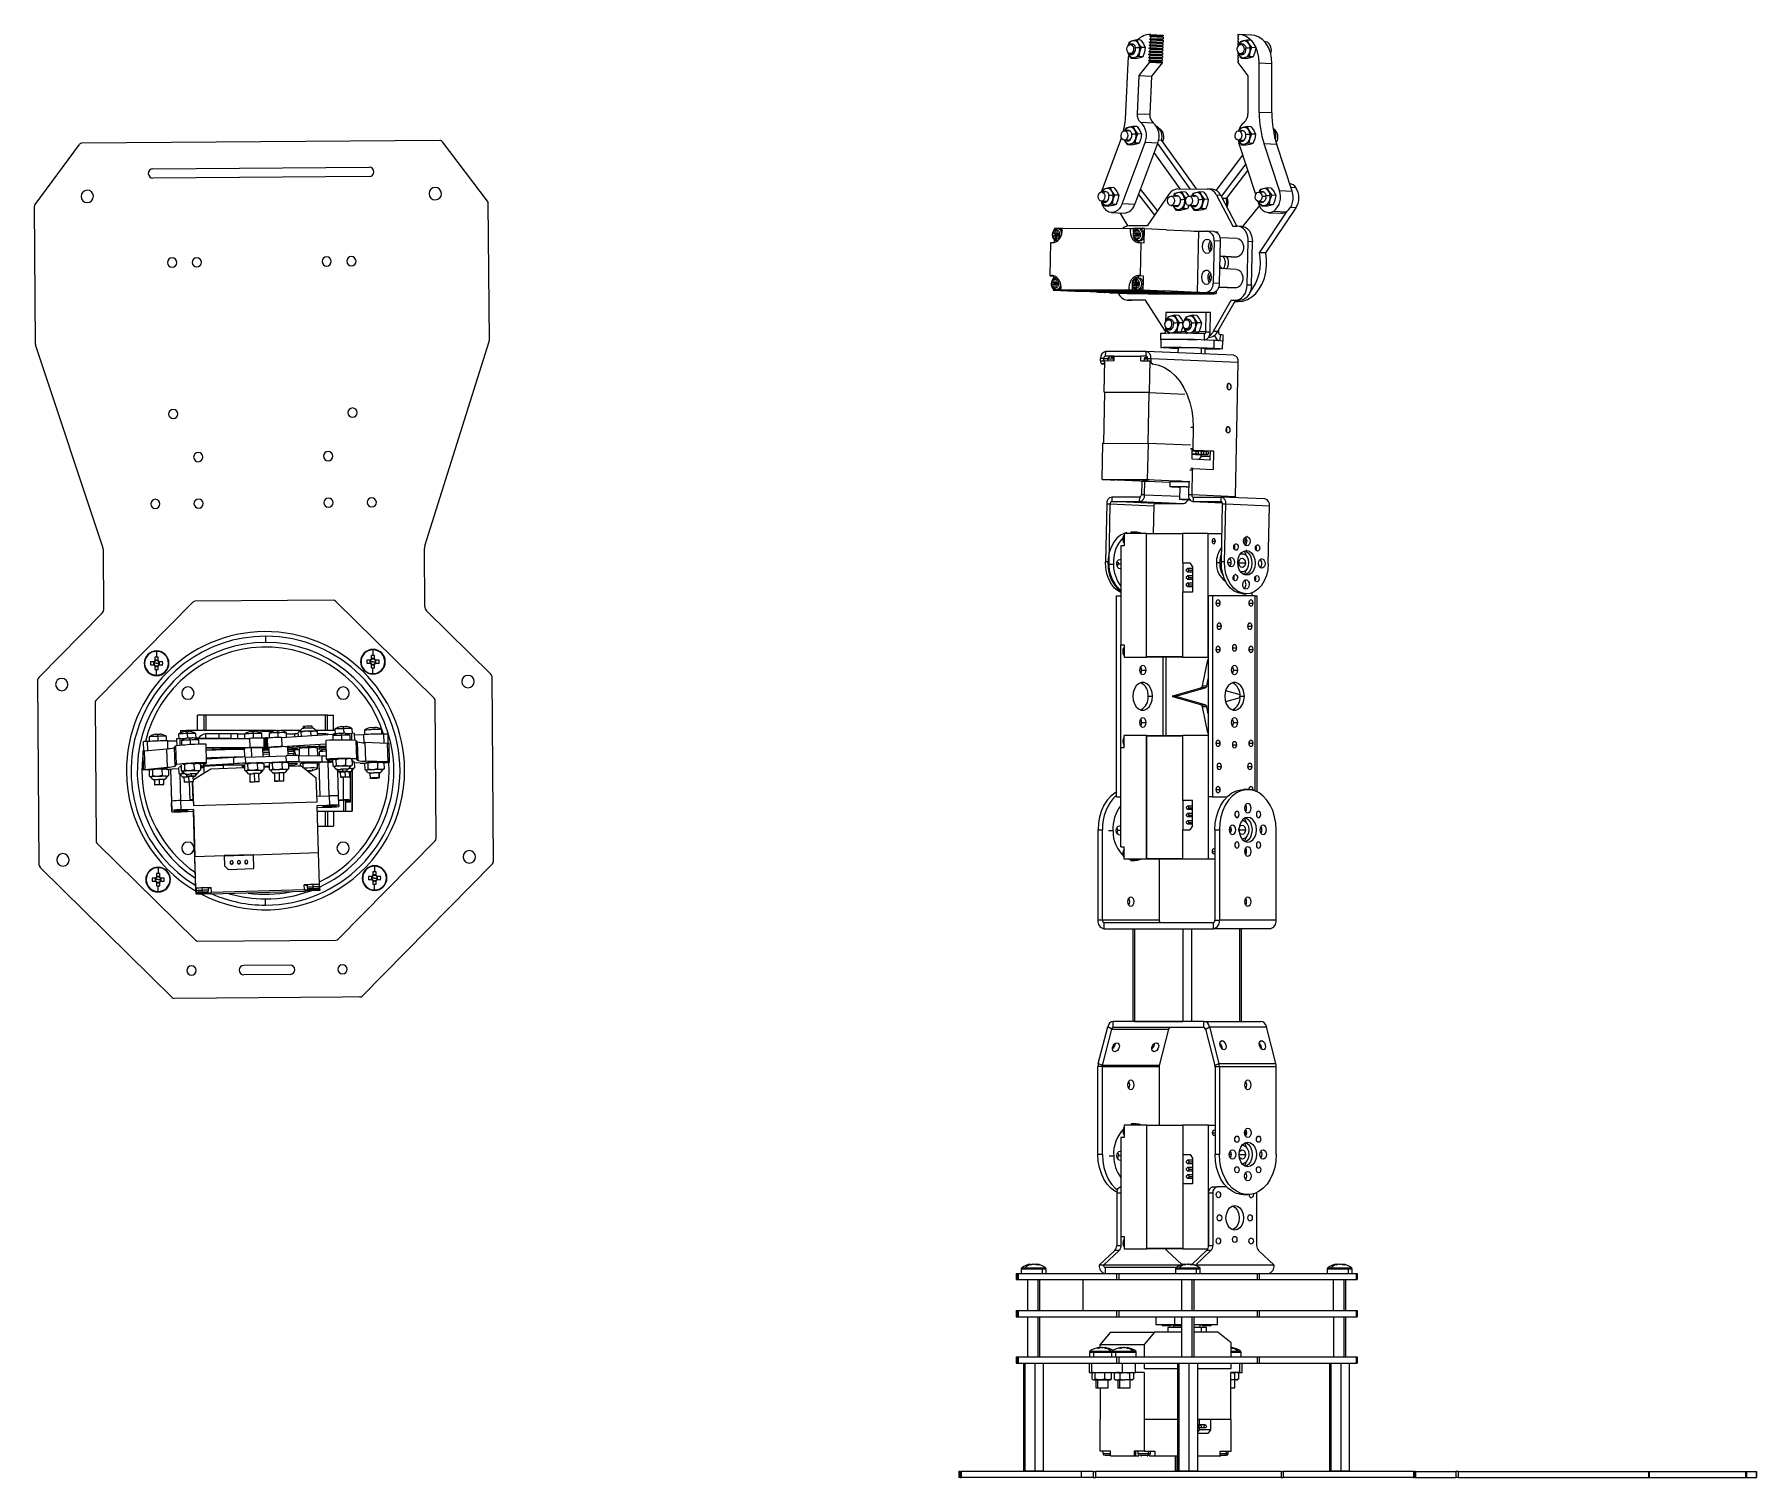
# Model space of a CAD drawing. Header units: millimetres. Extents: x 0 to 1189, y 0 to 841.
# Drawn here: x 463.9 to 686.7, y 335.5 to 522.2 of the extents above; entities that cross this region are included whole.
import ezdxf

# ---------------------------------------------------------------- set-up
doc = ezdxf.new("R2010")
doc.units = ezdxf.units.MM

msp = doc.modelspace()

# ---------------------------------------------------------------- linework, layer by layer
at = {"color": 7, "linetype": 'Continuous', "lineweight": 25}
for p, q in [((606.51, 521.52), (605.98, 521.41)), ((606.51, 521.52), (606.73, 521.04)), ((607.03, 521.5), (606.51, 521.52)), ((607.03, 521.5), (607.39, 521.01)), ((608.14, 521.64), (608.29, 521.73)), ((608.28, 521.55), (608.14, 521.64)), ((608.14, 521.64), (609.78, 521.57)), ((608.15, 522.04), (608.3, 522.13)), ((608.29, 521.95), (608.15, 522.04)), ((608.15, 522.04), (609.8, 521.97)), ((608.28, 521.55), (608.27, 521.33)), ((608.28, 521.55), (609.92, 521.47)), ((608.29, 521.95), (608.29, 521.73)), ((608.29, 521.95), (609.94, 521.87)), ((608.29, 521.73), (609.93, 521.65)), ((608.31, 522.24), (608.3, 522.13)), ((608.3, 522.13), (609.95, 522.05)), ((608.31, 522.24), (609.95, 522.16)), ((609.78, 521.57), (609.93, 521.65)), ((609.92, 521.47), (609.78, 521.57)), ((609.8, 521.97), (609.95, 522.05)), ((609.94, 521.87), (609.8, 521.97)), ((609.92, 521.47), (609.91, 521.25)), ((609.94, 521.87), (609.93, 521.65)), ((609.95, 522.16), (609.95, 522.05)), ((619.6, 522.22), (619.6, 522.11)), ((619.74, 522.03), (619.6, 522.11)), ((619.6, 521.93), (619.74, 522.03)), ((619.6, 521.93), (619.6, 521.71)), ((619.74, 521.63), (619.6, 521.71)), ((619.6, 521.53), (619.74, 521.63)), ((619.6, 521.53), (619.6, 521.31)), ((621.41, 522.15), (619.77, 522.22)), ((620.8, 521.5), (620.27, 521.39)), ((620.8, 521.5), (621.02, 521.02)), ((621.32, 521.48), (620.8, 521.5)), ((621.32, 521.48), (621.62, 521.07)), ((605.41, 520.81), (605.59, 521.29)), ((605.84, 519.13), (605.49, 519.61)), ((605.98, 521.41), (605.59, 521.29)), ((605.64, 519.75), (606.08, 519.73)), ((606.14, 520.93), (605.7, 520.95)), ((605.74, 520.94), (605.9, 521.03)), ((605.76, 521.03), (605.9, 521.03)), ((606.23, 519.25), (605.84, 519.13)), ((605.9, 521.03), (605.94, 521.03)), ((606.76, 519.36), (606.23, 519.25)), ((606.89, 519.22), (606.37, 519.1)), ((606.73, 521.04), (607.09, 520.56)), ((606.86, 519.96), (606.76, 519.36)), ((607.28, 519.34), (606.76, 519.36)), ((607.09, 520.56), (606.86, 519.96)), ((607.28, 519.34), (606.89, 519.22)), ((607.61, 520.53), (607.09, 520.56)), ((607.52, 519.93), (607.28, 519.34)), ((607.39, 521.01), (607.61, 520.53)), ((607.61, 520.53), (607.52, 519.93)), ((608.03, 519.24), (608.18, 519.33)), ((608.18, 519.15), (608.03, 519.24)), ((608.03, 519.24), (609.68, 519.17)), ((608.05, 519.64), (608.2, 519.73)), ((608.19, 519.55), (608.05, 519.64)), ((608.05, 519.64), (609.69, 519.57)), ((608.07, 520.04), (608.22, 520.13)), ((608.21, 519.95), (608.07, 520.04)), ((608.07, 520.04), (609.71, 519.97)), ((608.09, 520.44), (608.23, 520.53)), ((608.23, 520.35), (608.09, 520.44)), ((608.09, 520.44), (609.73, 520.37)), ((608.1, 520.84), (608.25, 520.93)), ((608.24, 520.75), (608.1, 520.84)), ((608.1, 520.84), (609.74, 520.77)), ((608.12, 521.24), (608.27, 521.33)), ((608.26, 521.15), (608.12, 521.24)), ((608.12, 521.24), (609.76, 521.17)), ((608.19, 519.55), (608.18, 519.33)), ((608.18, 519.33), (609.83, 519.25)), ((608.19, 519.55), (609.84, 519.47)), ((608.21, 519.95), (608.2, 519.73)), ((608.2, 519.73), (609.84, 519.65)), ((608.21, 519.95), (609.85, 519.87)), ((608.23, 520.35), (608.22, 520.13)), ((608.22, 520.13), (609.86, 520.05)), ((608.24, 520.75), (608.23, 520.53)), ((608.23, 520.53), (609.88, 520.45)), ((608.23, 520.35), (609.87, 520.27)), ((608.24, 520.75), (609.89, 520.67)), ((608.26, 521.15), (608.25, 520.93)), ((608.25, 520.93), (609.89, 520.85)), ((608.26, 521.15), (609.9, 521.07)), ((608.27, 521.33), (609.91, 521.25)), ((609.68, 519.17), (609.83, 519.25)), ((609.69, 519.57), (609.84, 519.65)), ((609.84, 519.47), (609.69, 519.57)), ((609.71, 519.97), (609.86, 520.05)), ((609.85, 519.87), (609.71, 519.97)), ((609.73, 520.37), (609.88, 520.45)), ((609.87, 520.27), (609.73, 520.37)), ((609.74, 520.77), (609.89, 520.85)), ((609.89, 520.67), (609.74, 520.77)), ((609.76, 521.17), (609.91, 521.25)), ((609.9, 521.07), (609.76, 521.17)), ((609.84, 519.47), (609.83, 519.25)), ((609.85, 519.87), (609.84, 519.65)), ((609.87, 520.27), (609.86, 520.05)), ((609.89, 520.67), (609.88, 520.45)), ((609.9, 521.07), (609.89, 520.85)), ((619.6, 519.93), (619.59, 519.71)), ((619.74, 519.63), (619.59, 519.71)), ((619.59, 519.53), (619.74, 519.63)), ((619.59, 519.53), (619.59, 519.31)), ((619.74, 519.23), (619.59, 519.31)), ((619.59, 519.13), (619.74, 519.23)), ((619.74, 521.23), (619.6, 521.31)), ((619.6, 521.13), (619.74, 521.23)), ((619.6, 521.13), (619.6, 520.91)), ((619.7, 520.85), (619.6, 520.91)), ((619.6, 520.73), (619.67, 520.78)), ((619.6, 520.73), (619.6, 520.65)), ((619.7, 520.8), (619.88, 521.27)), ((620.13, 519.11), (619.77, 519.59)), ((620.27, 521.39), (619.88, 521.27)), ((619.93, 519.73), (620.37, 519.71)), ((620.42, 520.91), (619.99, 520.93)), ((620.02, 520.92), (620.19, 521.01)), ((620.05, 521.01), (620.19, 521.01)), ((620.52, 519.23), (620.13, 519.11)), ((620.19, 521.01), (620.23, 521.02)), ((621.05, 519.34), (620.52, 519.23)), ((621.02, 521.02), (621.38, 520.54)), ((621.15, 519.94), (621.05, 519.34)), ((621.57, 519.32), (621.05, 519.34)), ((621.38, 520.54), (621.15, 519.94)), ((621.57, 519.32), (621.18, 519.2)), ((621.9, 520.51), (621.38, 520.54)), ((621.8, 519.91), (621.57, 519.32)), ((621.68, 520.99), (621.9, 520.51)), ((621.9, 520.51), (621.8, 519.91)), ((623.17, 521.3), (623.04, 521.31)), ((605.11, 512.17), (605.38, 518.55)), ((606.37, 519.1), (605.84, 519.13)), ((608.15, 518.64), (606.77, 516.9)), ((608.02, 518.85), (608.17, 518.93)), ((608.16, 518.75), (608.02, 518.85)), ((608.02, 518.85), (609.66, 518.77)), ((608.16, 518.75), (608.15, 518.64)), ((608.15, 518.64), (609.8, 518.56)), ((608.16, 518.75), (609.8, 518.68)), ((608.18, 519.15), (608.17, 518.93)), ((608.17, 518.93), (609.81, 518.85)), ((608.18, 519.15), (609.82, 519.07)), ((609.8, 518.56), (608.41, 516.82)), ((609.66, 518.77), (609.81, 518.85)), ((609.8, 518.68), (609.66, 518.77)), ((609.82, 519.07), (609.68, 519.17)), ((609.8, 518.68), (609.8, 518.56)), ((609.82, 519.07), (609.81, 518.85)), ((619.59, 519.13), (619.59, 518.91)), ((619.74, 518.83), (619.59, 518.91)), ((619.59, 518.73), (619.74, 518.83)), ((619.59, 518.73), (619.59, 518.62)), ((619.59, 518.62), (620.9, 516.88)), ((620.65, 519.08), (620.13, 519.11)), ((621.18, 519.2), (620.65, 519.08)), ((622.35, 512.15), (622.36, 518.53)), ((624.01, 518.45), (622.36, 518.53)), ((624, 512.07), (624.01, 518.45)), ((606.77, 516.9), (606.56, 511.98)), ((606.77, 516.9), (608.41, 516.82)), ((608.41, 516.82), (608.2, 511.9)), ((620.9, 516.88), (620.9, 511.96)), ((606.03, 510.33), (605.51, 510.22)), ((606.03, 510.33), (606.26, 509.85)), ((606.56, 510.31), (606.03, 510.33)), ((606.56, 511.98), (608.2, 511.9)), ((606.56, 510.31), (606.91, 509.82)), ((607, 510.88), (608.65, 510.8)), ((620.78, 510.31), (620.26, 510.2)), ((620.78, 510.31), (621, 509.83)), ((621.3, 510.29), (620.78, 510.31)), ((624, 512.07), (622.35, 512.15)), ((516.34, 508.51), (470.02, 508.17)), ((522.52, 500.66), (516.66, 508.35)), ((602.04, 502.06), (604.3, 508.11)), ((604.62, 500.32), (607.58, 508.24)), ((604.89, 508.57), (605.61, 508.54)), ((605.66, 509.74), (604.95, 509.77)), ((604.99, 509.77), (605.12, 510.1)), ((605.37, 507.94), (605.01, 508.42)), ((605.51, 510.22), (605.12, 510.1)), ((605.26, 509.75), (605.42, 509.84)), ((605.28, 509.84), (605.42, 509.84)), ((605.42, 509.84), (605.47, 509.84)), ((606.28, 508.17), (605.76, 508.06)), ((606.26, 509.85), (606.62, 509.37)), ((606.27, 500.24), (609.23, 508.16)), ((606.38, 508.77), (606.28, 508.17)), ((606.81, 508.15), (606.28, 508.17)), ((606.62, 509.37), (606.38, 508.77)), ((606.81, 508.15), (606.42, 508.03)), ((607.14, 509.34), (606.62, 509.37)), ((607.04, 508.74), (606.81, 508.15)), ((606.91, 509.82), (607.14, 509.34)), ((607.14, 509.34), (607.04, 508.74)), ((609.23, 508.16), (607.58, 508.24)), ((609.21, 508.11), (613.39, 502.24)), ((609.71, 508.53), (609.34, 508.55)), ((609.71, 508.53), (614.19, 502.24)), ((619.62, 508.55), (619.71, 508.22)), ((619.64, 508.55), (620.35, 508.52)), ((620.41, 509.72), (619.7, 509.75)), ((621.91, 501.53), (619.71, 508.22)), ((619.74, 509.75), (619.87, 510.08)), ((620.12, 507.92), (619.76, 508.4)), ((620.26, 510.2), (619.87, 510.08)), ((620.01, 509.73), (620.17, 509.82)), ((620.03, 509.82), (620.17, 509.82)), ((620.17, 509.82), (620.21, 509.82)), ((621.03, 508.15), (620.51, 508.04)), ((621, 509.83), (621.36, 509.35)), ((621.13, 508.75), (621.03, 508.15)), ((621.55, 508.13), (621.03, 508.15)), ((621.36, 509.35), (621.13, 508.75)), ((621.55, 508.13), (621.16, 508.01)), ((621.3, 510.29), (621.66, 509.8)), ((621.89, 509.32), (621.36, 509.35)), ((621.79, 508.72), (621.55, 508.13)), ((621.66, 509.8), (621.89, 509.32)), ((621.89, 509.32), (621.79, 508.72)), ((624.98, 502.03), (622.99, 508.08)), ((624.63, 508.01), (622.99, 508.08)), ((624.14, 510.09), (624.25, 509.96)), ((463.96, 500.24), (469.7, 508.01)), ((605.76, 508.06), (605.37, 507.94)), ((605.89, 507.91), (605.37, 507.94)), ((606.42, 508.03), (605.89, 507.91)), ((612.15, 502.24), (608.78, 506.97)), ((616.79, 502.05), (620.24, 506.61)), ((620.51, 508.04), (620.12, 507.92)), ((620.64, 507.89), (620.12, 507.92)), ((621.16, 508.01), (620.64, 507.89)), ((626.63, 501.95), (624.63, 508.01)), ((479.2, 504.84), (507.2, 505.04)), ((507.21, 503.84), (479.21, 503.64)), ((620.61, 505.47), (617.44, 501.28)), ((620.87, 504.68), (618.08, 501)), ((601.97, 501.85), (602.04, 502.06)), ((602.7, 501.82), (601.99, 501.85)), ((602.03, 501.85), (602.16, 502.18)), ((602.55, 502.3), (602.16, 502.18)), ((602.3, 501.84), (602.46, 501.92)), ((602.32, 501.92), (602.46, 501.92)), ((602.46, 501.92), (602.51, 501.93)), ((603.07, 502.41), (602.55, 502.3)), ((603.07, 502.41), (603.3, 501.93)), ((603.59, 502.39), (603.07, 502.41)), ((603.3, 501.93), (603.65, 501.45)), ((603.65, 501.45), (603.42, 500.85)), ((603.59, 502.39), (603.95, 501.9)), ((604.18, 501.43), (603.65, 501.45)), ((603.95, 501.9), (604.18, 501.43)), ((604.18, 501.43), (604.08, 500.82)), ((606.73, 501.5), (608.81, 498.83)), ((606.99, 502.18), (609.18, 499.37)), ((610.72, 501.59), (607.85, 497.45)), ((611.29, 501.3), (611.41, 501.63)), ((611.8, 501.75), (611.41, 501.63)), ((611.72, 501.37), (611.76, 501.38)), ((612.33, 501.86), (611.8, 501.75)), ((611.81, 502.24), (615.68, 502.23)), ((612.33, 501.86), (612.55, 501.38)), ((612.85, 501.84), (612.33, 501.86)), ((612.55, 501.38), (612.91, 500.9)), ((612.85, 501.84), (613.21, 501.35)), ((613.62, 501.3), (613.75, 501.63)), ((614.14, 501.75), (613.75, 501.63)), ((614.66, 501.86), (614.14, 501.75)), ((614.66, 501.86), (614.89, 501.38)), ((615.18, 501.84), (614.66, 501.86)), ((614.89, 501.38), (615.24, 500.9)), ((615.18, 501.84), (615.54, 501.35)), ((616.28, 502.21), (615.73, 502.23)), ((616.83, 501.43), (618.93, 497.43)), ((617.38, 501.41), (616.83, 501.43)), ((617.38, 501.41), (619.46, 497.43)), ((623.02, 501.79), (622.31, 501.82)), ((622.35, 501.82), (622.48, 502.15)), ((622.87, 502.27), (622.48, 502.15)), ((622.62, 501.81), (622.79, 501.89)), ((622.65, 501.9), (622.79, 501.89)), ((622.79, 501.89), (622.83, 501.9)), ((623.39, 502.39), (622.87, 502.27)), ((623.39, 502.39), (623.62, 501.91)), ((623.92, 502.36), (623.39, 502.39)), ((623.62, 501.91), (623.98, 501.42)), ((623.98, 501.42), (623.74, 500.83)), ((623.92, 502.36), (624.28, 501.88)), ((624.5, 501.4), (623.98, 501.42)), ((624.28, 501.88), (624.5, 501.4)), ((624.5, 501.4), (624.4, 500.8)), ((624.98, 502.03), (626.63, 501.95)), ((464, 482.19), (463.88, 500)), ((522.74, 482.62), (522.6, 500.43)), ((601.93, 500.65), (602.64, 500.62)), ((602.41, 500.02), (602.05, 500.5)), ((602.8, 500.14), (602.41, 500.02)), ((602.93, 499.99), (602.41, 500.02)), ((603.32, 500.25), (602.8, 500.14)), ((603.45, 500.11), (602.93, 499.99)), ((603.24, 499.19), (604.88, 499.12)), ((603.42, 500.85), (603.32, 500.25)), ((603.84, 500.23), (603.32, 500.25)), ((603.84, 500.23), (603.45, 500.11)), ((604.08, 500.82), (603.84, 500.23)), ((606.27, 500.24), (604.62, 500.32)), ((610.92, 500.11), (611.9, 500.07)), ((611.96, 501.27), (610.97, 501.31)), ((611.66, 499.47), (611.31, 499.95)), ((611.56, 501.29), (611.72, 501.37)), ((611.58, 501.37), (611.72, 501.37)), ((612.05, 499.59), (611.66, 499.47)), ((612.19, 499.44), (611.66, 499.47)), ((612.58, 499.7), (612.05, 499.59)), ((612.71, 499.56), (612.19, 499.44)), ((612.68, 500.3), (612.58, 499.7)), ((613.1, 499.68), (612.58, 499.7)), ((612.84, 500.72), (612.68, 500.3)), ((613.1, 499.68), (612.71, 499.56)), ((613.27, 500.11), (613.1, 499.68)), ((613.25, 500.11), (614.23, 500.07)), ((614.29, 501.26), (613.3, 501.31)), ((614, 499.46), (613.64, 499.95)), ((613.89, 501.28), (614.05, 501.37)), ((613.91, 501.37), (614.05, 501.37)), ((614.39, 499.58), (614, 499.46)), ((614.52, 499.44), (614, 499.46)), ((614.05, 501.37), (614.09, 501.37)), ((614.91, 499.7), (614.39, 499.58)), ((615.04, 499.55), (614.52, 499.44)), ((615.01, 500.3), (614.91, 499.7)), ((615.43, 499.68), (614.91, 499.7)), ((615.24, 500.9), (615.01, 500.3)), ((615.43, 499.68), (615.04, 499.55)), ((615.77, 500.87), (615.24, 500.9)), ((615.67, 500.27), (615.43, 499.68)), ((615.54, 501.35), (615.77, 500.87)), ((615.77, 500.87), (615.67, 500.27)), ((618.08, 501), (617.58, 501.02)), ((622.4, 500.08), (620.19, 497.4)), ((622.32, 500.29), (622.21, 500.63)), ((622.26, 500.62), (622.97, 500.59)), ((622.73, 499.99), (622.37, 500.48)), ((622.38, 493.99), (625.99, 499.36)), ((623.12, 500.11), (622.73, 499.99)), ((623.25, 499.97), (622.73, 499.99)), ((623.64, 500.23), (623.12, 500.11)), ((623.2, 493.96), (627.12, 499.78)), ((623.78, 500.08), (623.25, 499.97)), ((623.56, 499.16), (625.2, 499.09)), ((623.74, 500.83), (623.64, 500.23)), ((624.17, 500.2), (623.64, 500.23)), ((624.17, 500.2), (623.78, 500.08)), ((624.4, 500.8), (624.17, 500.2)), ((624.25, 499.36), (625.89, 499.29)), ((595.85, 497.14), (595.85, 496.97)), ((596.89, 497.14), (595.85, 497.14)), ((596.21, 496.84), (595.98, 496.93)), ((596.01, 496.93), (596.17, 496.93)), ((596.23, 497.13), (596.25, 497.13)), ((596.47, 497.12), (596.25, 497.13)), ((596.88, 497.16), (605.66, 497.14)), ((605.42, 497.44), (604.35, 499.14)), ((607.85, 497.45), (605.52, 497.45)), ((605.66, 497.14), (606.07, 497.13)), ((607.51, 497.12), (606.07, 497.13)), ((606.7, 497.12), (606.71, 497.12)), ((606.93, 497.11), (606.71, 497.12)), ((607.47, 495.28), (607.51, 497.12)), ((607.51, 497.12), (610.32, 497)), ((610.32, 496.96), (610.32, 497)), ((610.32, 496.96), (614.49, 496.77)), ((618.93, 497.43), (619.51, 497.43)), ((620.11, 497.4), (619.56, 497.43)), ((595.31, 491.01), (595.4, 495.31)), ((595.4, 495.31), (595.81, 495.29)), ((595.61, 496.54), (595.58, 496.34)), ((595.65, 496.19), (595.66, 496.5)), ((595.94, 496.27), (595.65, 496.19)), ((595.65, 496.19), (595.96, 496.19)), ((595.97, 496.51), (595.66, 496.51)), ((595.95, 496.41), (595.66, 496.51)), ((595.82, 495.7), (595.81, 495.29)), ((595.95, 496.41), (595.94, 496.27)), ((596.25, 496.27), (595.94, 496.27)), ((596.25, 496.41), (595.95, 496.41)), ((595.96, 496.19), (595.95, 495.77)), ((595.95, 495.77), (596.18, 495.84)), ((595.95, 495.77), (596.18, 495.77)), ((596.25, 496.27), (595.96, 496.19)), ((595.97, 496.51), (595.98, 496.92)), ((596.25, 496.41), (595.97, 496.51)), ((596.18, 495.77), (596.19, 496.19)), ((596.18, 495.53), (596.29, 495.53)), ((596.2, 495.53), (596.18, 495.53)), ((596.19, 496.19), (596.35, 496.27)), ((596.19, 496.19), (596.5, 496.19)), ((596.2, 496.51), (596.21, 496.92)), ((596.35, 496.41), (596.2, 496.51)), ((596.2, 496.51), (596.5, 496.51)), ((596.25, 496.47), (596.25, 496.41)), ((596.25, 496.22), (596.25, 496.27)), ((596.5, 496.41), (596.35, 496.41)), ((596.5, 496.27), (596.35, 496.27)), ((596.5, 496.19), (596.5, 496.5)), ((606.1, 496.61), (606.07, 496.54)), ((606.41, 496.39), (606.12, 496.5)), ((606.12, 496.18), (606.12, 496.48)), ((606.4, 496.26), (606.12, 496.18)), ((606.42, 496.18), (606.12, 496.18)), ((606.13, 496.5), (606.43, 496.5)), ((606.41, 496.39), (606.4, 496.26)), ((606.4, 496.26), (606.71, 496.26)), ((606.71, 496.39), (606.41, 496.39)), ((606.41, 495.76), (606.42, 496.18)), ((606.65, 495.82), (606.41, 495.76)), ((606.65, 495.76), (606.41, 495.76)), ((606.71, 496.26), (606.42, 496.18)), ((606.43, 496.5), (606.44, 496.9)), ((606.71, 496.39), (606.43, 496.5)), ((606.67, 496.83), (606.44, 496.91)), ((606.47, 496.91), (606.64, 496.91)), ((606.64, 495.52), (606.86, 495.51)), ((606.66, 495.52), (606.64, 495.52)), ((606.66, 496.18), (606.65, 495.76)), ((606.67, 496.9), (606.66, 496.5)), ((606.81, 496.39), (606.66, 496.5)), ((606.66, 496.5), (606.96, 496.49)), ((606.81, 496.26), (606.66, 496.18)), ((606.96, 496.18), (606.66, 496.18)), ((606.66, 495.52), (606.88, 495.51)), ((606.71, 496.46), (606.71, 496.39)), ((606.71, 496.26), (606.71, 496.2)), ((606.96, 496.39), (606.81, 496.39)), ((606.81, 496.26), (606.96, 496.26)), ((606.86, 495.51), (606.88, 495.51)), ((606.97, 496.48), (606.96, 496.18)), ((607.06, 495.29), (606.97, 490.99)), ((607.06, 495.29), (607.47, 495.28)), ((613.93, 496.79), (614.84, 496.79)), ((614.49, 496.77), (614.32, 488.85)), ((614.49, 496.77), (615.66, 496.77)), ((614.84, 496.77), (614.84, 496.79)), ((614.84, 496.79), (615.4, 496.77)), ((616.51, 496.73), (615.69, 496.76)), ((616.51, 495.56), (616.39, 490.05)), ((616.51, 495.56), (617.33, 495.53)), ((616.63, 496.71), (616.96, 496.69)), ((616.96, 496.69), (616.96, 496.53)), ((617.21, 490.01), (617.33, 495.53)), ((619.5, 495.83), (617.29, 495.93)), ((620.8, 489.83), (620.93, 495.43)), ((621.47, 495.41), (620.93, 495.43)), ((621.35, 489.81), (621.47, 495.41)), ((617.29, 493.53), (619.4, 493.43)), ((619.45, 493.43), (619.4, 493.43)), ((623.2, 493.96), (622.38, 493.99)), ((595.31, 491.01), (595.72, 490.99)), ((595.72, 490.99), (595.71, 490.61)), ((595.83, 490.13), (595.84, 490.55)), ((595.84, 490.55), (596.07, 490.55)), ((596.07, 490.47), (595.84, 490.55)), ((596.07, 490.55), (596.06, 490.13)), ((596.09, 490.77), (596.11, 490.77)), ((596.21, 490.76), (596.11, 490.77)), ((606.3, 490.54), (606.29, 490.12)), ((606.53, 490.54), (606.3, 490.54)), ((606.3, 490.54), (606.53, 490.45)), ((606.52, 490.12), (606.53, 490.54)), ((606.56, 490.75), (606.58, 490.75)), ((606.79, 490.74), (606.58, 490.75)), ((607.38, 490.97), (606.97, 490.99)), ((607.34, 489.13), (607.38, 490.97)), ((619.42, 491.83), (617.25, 491.93)), ((595.51, 489.81), (595.52, 490.13)), ((595.8, 489.9), (595.51, 489.81)), ((595.82, 489.81), (595.51, 489.81)), ((595.52, 490.13), (595.83, 490.13)), ((595.81, 490.03), (595.52, 490.13)), ((595.68, 489.33), (595.68, 489.14)), ((595.68, 489.14), (598.49, 489.02)), ((597.12, 489.14), (595.68, 489.14)), ((595.81, 490.03), (595.8, 489.9)), ((595.8, 489.9), (596.11, 489.9)), ((596.11, 490.03), (595.81, 490.03)), ((595.81, 489.4), (595.82, 489.81)), ((595.81, 489.4), (596.04, 489.46)), ((596.04, 489.4), (595.81, 489.4)), ((596.11, 489.9), (595.82, 489.81)), ((596.11, 490.03), (595.83, 490.13)), ((596.05, 489.81), (596.04, 489.4)), ((596.04, 489.17), (596.26, 489.16)), ((596.06, 489.17), (596.04, 489.17)), ((596.21, 489.9), (596.05, 489.81)), ((596.36, 489.81), (596.05, 489.81)), ((596.06, 490.13), (596.36, 490.13)), ((596.21, 490.03), (596.06, 490.13)), ((596.06, 489.17), (596.28, 489.16)), ((596.11, 490.1), (596.11, 490.03)), ((596.11, 489.9), (596.11, 489.84)), ((596.36, 490.03), (596.21, 490.03)), ((596.21, 489.9), (596.36, 489.89)), ((596.26, 489.16), (596.28, 489.16)), ((596.36, 490.13), (596.36, 489.81)), ((605.49, 489.15), (596.71, 489.16)), ((596.71, 489.16), (597.12, 489.14)), ((598.49, 489.02), (601.23, 489.01)), ((599.39, 489.01), (602.66, 488.87)), ((600.31, 489.05), (600.35, 489.07)), ((601.23, 489.01), (600.31, 489.05)), ((600.35, 489.07), (602.76, 489.06)), ((601.23, 489.07), (601.23, 489.05)), ((601.23, 489.05), (603.09, 489.05)), ((601.23, 489.05), (601.23, 489.01)), ((601.47, 488.87), (602.29, 488.83)), ((601.5, 488.87), (602.66, 488.87)), ((602.32, 488.83), (601.5, 488.87)), ((602.29, 488.83), (602.32, 488.83)), ((603, 488.83), (602.32, 488.83)), ((602.76, 489.06), (603.99, 489.01)), ((614.66, 488.83), (603, 488.85)), ((603, 488.85), (603, 488.81)), ((614.66, 488.79), (603, 488.81)), ((603, 488.81), (605.27, 488.71)), ((603.99, 489.01), (610.14, 489)), ((605.27, 488.71), (607.97, 488.66)), ((605.9, 489.13), (605.49, 489.15)), ((605.93, 490.15), (605.9, 489.96)), ((605.9, 489.96), (605.91, 489.85)), ((607.34, 489.13), (605.9, 489.13)), ((606.29, 490.12), (605.98, 490.12)), ((606.27, 490.02), (605.98, 490.12)), ((605.98, 490.12), (605.98, 489.8)), ((606.26, 489.88), (605.98, 489.8)), ((605.98, 489.8), (606.28, 489.8)), ((606.27, 490.02), (606.26, 489.88)), ((606.26, 489.88), (606.57, 489.88)), ((606.57, 490.02), (606.27, 490.02)), ((606.28, 489.8), (606.27, 489.38)), ((606.51, 489.45), (606.27, 489.38)), ((606.27, 489.38), (606.51, 489.38)), ((606.28, 489.8), (606.57, 489.88)), ((606.29, 490.12), (606.57, 490.02)), ((606.5, 489.15), (606.72, 489.14)), ((606.52, 489.15), (606.5, 489.15)), ((606.51, 489.8), (606.67, 489.88)), ((606.51, 489.38), (606.51, 489.8)), ((606.51, 489.8), (606.82, 489.8)), ((606.83, 490.12), (606.52, 490.12)), ((606.52, 490.12), (606.67, 490.02)), ((606.52, 489.15), (606.74, 489.14)), ((606.57, 490.08), (606.57, 490.02)), ((606.57, 489.88), (606.57, 489.83)), ((606.82, 490.02), (606.67, 490.02)), ((606.67, 489.88), (606.82, 489.88)), ((606.74, 489.14), (606.72, 489.14)), ((606.82, 489.8), (606.83, 490.12)), ((610.14, 489), (607.34, 489.13)), ((607.97, 488.66), (616.49, 488.65)), ((610.14, 489), (610.15, 489.04)), ((614.32, 488.85), (610.15, 489.04)), ((614.32, 488.85), (615.49, 488.85)), ((615.14, 488.81), (614.66, 488.83)), ((614.66, 488.83), (614.66, 488.79)), ((616.78, 488.7), (614.66, 488.79)), ((616.31, 488.81), (615.14, 488.81)), ((615.49, 488.85), (616.31, 488.81)), ((617.21, 490.01), (616.39, 490.05)), ((616.49, 488.65), (616.78, 488.7)), ((616.79, 489.01), (616.78, 488.7)), ((617.13, 489.53), (619.31, 489.44)), ((619.36, 489.44), (619.31, 489.44)), ((620.8, 489.83), (621.35, 489.81)), ((605.26, 487.86), (605.81, 487.83)), ((607.64, 487.85), (605.31, 487.85)), ((605.31, 487.85), (605.86, 487.83)), ((605.86, 487.83), (605.81, 487.83)), ((607.66, 487.83), (605.86, 487.83)), ((610.21, 483.87), (607.64, 487.85)), ((610.27, 486.27), (610.24, 485.06)), ((615.51, 486.27), (610.27, 486.27)), ((610.91, 485.78), (610.52, 485.66)), ((611.43, 485.9), (610.91, 485.78)), ((611.43, 485.9), (611.65, 485.42)), ((611.95, 485.87), (611.43, 485.9)), ((611.95, 485.87), (612.31, 485.39)), ((613.24, 485.78), (612.85, 485.66)), ((613.76, 485.89), (613.24, 485.78)), ((613.76, 485.89), (613.99, 485.41)), ((614.28, 485.87), (613.76, 485.89)), ((614.28, 485.87), (614.64, 485.38)), ((615.46, 483.76), (615.51, 486.27)), ((616.06, 486.24), (615.51, 486.27)), ((616, 483.74), (616.06, 486.24)), ((616.44, 483.84), (618.72, 487.84)), ((616.99, 483.82), (619.27, 487.81)), ((618.72, 487.84), (619.3, 487.84)), ((619.27, 487.81), (618.72, 487.84)), ((619.19, 487.68), (619.55, 487.67)), ((619.27, 487.81), (619.85, 487.81)), ((619.85, 487.81), (619.3, 487.84)), ((610.41, 483.98), (610.18, 484.46)), ((610.22, 484.38), (610.21, 483.77)), ((610.32, 485.17), (610.52, 485.66)), ((610.77, 483.5), (610.41, 483.98)), ((610.57, 484.12), (611, 484.1)), ((611.06, 485.3), (610.62, 485.32)), ((610.66, 485.32), (610.82, 485.4)), ((610.68, 485.41), (610.82, 485.4)), ((610.82, 485.4), (610.86, 485.41)), ((611.68, 483.73), (611.16, 483.62)), ((611.65, 485.42), (612.01, 484.93)), ((611.78, 484.34), (611.68, 483.73)), ((612.2, 483.71), (611.68, 483.73)), ((612.01, 484.93), (611.78, 484.34)), ((612.2, 483.71), (611.81, 483.59)), ((612.51, 484.91), (612.01, 484.93)), ((612.44, 484.31), (612.2, 483.71)), ((612.31, 485.39), (612.54, 484.91)), ((612.5, 484.67), (612.44, 484.31)), ((612.66, 485.17), (612.85, 485.66)), ((613.1, 483.5), (612.74, 483.98)), ((612.9, 484.12), (613.34, 484.1)), ((613.39, 485.3), (612.95, 485.32)), ((612.99, 485.32), (613.15, 485.4)), ((613.01, 485.4), (613.15, 485.4)), ((613.15, 485.4), (613.2, 485.41)), ((614.01, 483.73), (613.49, 483.62)), ((613.99, 485.41), (614.34, 484.93)), ((614.11, 484.33), (614.01, 483.73)), ((614.53, 483.71), (614.01, 483.73)), ((614.34, 484.93), (614.11, 484.33)), ((614.53, 483.71), (614.14, 483.59)), ((614.87, 484.91), (614.34, 484.93)), ((614.77, 484.3), (614.53, 483.71)), ((614.64, 485.38), (614.87, 484.91)), ((614.87, 484.91), (614.77, 484.3)), ((615.46, 483.76), (616, 483.74)), ((616.44, 483.84), (616.99, 483.82)), ((617.11, 484.02), (617.1, 483.69)), ((472.75, 455.76), (464.02, 482.07)), ((514.38, 456.06), (522.72, 482.5)), ((609.59, 483.53), (609.57, 482.73)), ((609.63, 482.72), (609.61, 481.72)), ((611.85, 481.67), (611.84, 481.03)), ((615.25, 483.48), (615.23, 482.68)), ((615.35, 480.87), (615.37, 481.6)), ((615.8, 483.02), (615.81, 483.02)), ((616.52, 481.63), (616.55, 482.63)), ((617.3, 483.38), (617.28, 482.59)), ((617.61, 481.55), (617.63, 482.55)), ((617.69, 482.54), (617.71, 483.34)), ((601.83, 480), (601.84, 480.31)), ((601.83, 480), (602.26, 480)), ((602.26, 480.31), (601.84, 480.31)), ((602.09, 479.59), (602.36, 479.55)), ((602.26, 480), (602.26, 480.31)), ((602.28, 475.92), (602.37, 480.02)), ((602.37, 480.02), (603.54, 480.01)), ((602.48, 480.61), (602.49, 481.21)), ((603.55, 480.61), (602.48, 480.61)), ((607.73, 481.21), (602.49, 481.21)), ((602.72, 480.21), (602.71, 480.02)), ((603.08, 480.41), (603.03, 480.41)), ((603.48, 480.4), (603.48, 480.57)), ((603.55, 480.61), (603.54, 480.01)), ((603.55, 480.61), (607.05, 480.61)), ((607.04, 480.01), (607.05, 480.61)), ((607.04, 480.01), (608.2, 480.01)), ((607.72, 480.61), (607.1, 480.61)), ((607.45, 480.2), (607.44, 480.01)), ((607.72, 480.61), (607.73, 481.21)), ((619.06, 480.71), (607.75, 481.21)), ((607.92, 480.31), (607.91, 480.01)), ((607.92, 480.31), (608.34, 480.31)), ((608.2, 480.01), (608.11, 475.91)), ((608.22, 480.01), (608.2, 480.01)), ((608.34, 480.31), (608.34, 480)), ((608.34, 480.31), (619.65, 479.82)), ((619.27, 462.41), (619.65, 479.82)), ((602.34, 475.92), (602.19, 469.32)), ((602.28, 475.92), (608.11, 475.91)), ((602.34, 475.92), (602.28, 475.92)), ((608.11, 475.91), (602.34, 475.92)), ((607.97, 469.31), (608.11, 475.91)), ((608.11, 475.91), (612.72, 475.7)), ((608.11, 475.91), (612.75, 475.7)), ((613.81, 471.36), (613.75, 468.66)), ((602.03, 464.62), (602.14, 469.32)), ((602.14, 469.32), (607.97, 469.31)), ((607.97, 469.31), (607.86, 464.62)), ((613.47, 469.06), (607.97, 469.31)), ((613.68, 467.25), (613.7, 468.45)), ((613.7, 468.44), (616, 468.34)), ((614.35, 468.32), (613.7, 468.32)), ((613.88, 468.45), (616.43, 468.34)), ((615, 468.29), (614.42, 468.29)), ((614.85, 468.29), (614.85, 468.39)), ((615.65, 468.26), (615.07, 468.27)), ((616, 468.34), (615.98, 467.27)), ((616, 468.34), (616.43, 468.34)), ((616.43, 468.34), (616.38, 465.94)), ((613.83, 466.05), (613.53, 466.05)), ((613.69, 465.86), (613.62, 462.66)), ((615.94, 467.15), (613.68, 467.25)), ((613.69, 467.92), (614.35, 467.92)), ((613.69, 467.9), (615, 467.89)), ((613.83, 466.05), (616.38, 465.94)), ((614.19, 467.87), (615.65, 467.86)), ((614.19, 467.87), (614.19, 467.87)), ((615.64, 467.86), (614.19, 467.87)), ((614.83, 467.6), (614.53, 467.21)), ((614.83, 467.6), (614.84, 467.87)), ((615.99, 467.6), (614.83, 467.6)), ((616.03, 467.27), (615.94, 467.15)), ((602.03, 464.62), (607.86, 464.62)), ((610.8, 464.23), (602.03, 464.62)), ((607.15, 464.39), (607.11, 462.66)), ((607.53, 462.66), (607.57, 464.37)), ((607.86, 464.62), (613.36, 464.37)), ((610.8, 464.3), (610.79, 463.7)), ((612.09, 463.67), (612.05, 462.07)), ((613.23, 464.37), (613.19, 462.66)), ((602.63, 461.47), (602.46, 453.97)), ((602.63, 461.47), (603.05, 461.47)), ((603.05, 461.47), (602.89, 453.97)), ((603.05, 461.47), (608.71, 461.22)), ((603.28, 462.37), (603.27, 461.77)), ((608.92, 461.52), (603.27, 461.77)), ((603.27, 461.77), (606.88, 461.77)), ((606.9, 462.37), (603.28, 462.37)), ((606.88, 461.77), (606.9, 462.37)), ((606.88, 461.77), (612.54, 461.52)), ((607.53, 462.66), (607.11, 462.66)), ((608.92, 461.52), (612.54, 461.52)), ((613.62, 462.66), (613.19, 462.66)), ((619.27, 462.41), (613.62, 462.66)), ((613.78, 461.77), (617.6, 461.6)), ((613.82, 462.37), (613.8, 461.77)), ((613.8, 461.77), (617.42, 461.77)), ((613.82, 462.37), (617.43, 462.37)), ((617.42, 461.77), (617.43, 462.37)), ((623.1, 462.12), (617.45, 462.37)), ((617.46, 453.97), (617.62, 461.47)), ((617.62, 461.47), (618.04, 461.47)), ((617.88, 453.97), (618.04, 461.47)), ((618.04, 461.47), (623.7, 461.22)), ((608.71, 461.22), (608.63, 457.65)), ((623.53, 453.72), (623.7, 461.22)), ((604.75, 456.9), (604.69, 456.9)), ((604.87, 457.65), (604.87, 456.05)), ((607.77, 457.65), (604.87, 457.65)), ((606.33, 457.81), (605.76, 457.81)), ((607.77, 441.65), (607.77, 457.65)), ((607.77, 457.65), (612.43, 457.65)), ((607.79, 441.69), (607.79, 457.61)), ((612.43, 457.61), (607.79, 457.61)), ((612.43, 457.65), (612.43, 453.85)), ((615.76, 457.65), (612.43, 457.65)), ((615.76, 441.65), (615.76, 457.65)), ((615.76, 457.65), (617.54, 457.65)), ((472.86, 447.91), (472.81, 455.39)), ((514.39, 448.21), (514.33, 455.69)), ((604.44, 456.05), (604.44, 443.25)), ((604.87, 456.05), (604.44, 456.05)), ((604.87, 456.07), (604.79, 456.05)), ((620.14, 455.05), (619.96, 455.05)), ((602.89, 453.97), (602.46, 453.97)), ((603.5, 453.63), (602.79, 453.63)), ((603.99, 454.02), (604.02, 453.95)), ((612.43, 453.85), (613.38, 453.85)), ((612.46, 453.85), (612.46, 450.05)), ((613.71, 453.1), (613.07, 453.1)), ((613.07, 452.7), (613.71, 452.7)), ((613.38, 453.85), (613.71, 453.35)), ((613.71, 453.35), (613.71, 450.05)), ((617.24, 453.85), (616.82, 453.85)), ((617.88, 453.97), (617.46, 453.97)), ((619.96, 452.65), (620.14, 452.65)), ((613.71, 452.15), (613.07, 452.15)), ((613.07, 451.75), (613.71, 451.75)), ((613.71, 451.2), (613.07, 451.2)), ((613.07, 450.8), (613.71, 450.8)), ((484.39, 448.77), (471.83, 436.02)), ((502.57, 449.02), (484.67, 448.88)), ((515.6, 436.34), (502.85, 448.9)), ((603.89, 423.58), (603.89, 449.58)), ((603.89, 449.58), (604.44, 449.58)), ((612.43, 450.05), (612.43, 441.65)), ((613.71, 450.05), (612.43, 450.05)), ((616.33, 449.58), (615.77, 449.58)), ((615.77, 449.58), (615.77, 423.58)), ((616.33, 449.58), (616.33, 423.58)), ((621.78, 449.58), (616.33, 449.58)), ((616.76, 448.65), (617.32, 448.65)), ((620.62, 449.85), (620.19, 449.85)), ((620.28, 449.85), (620.19, 449.85)), ((620.28, 449.85), (620.71, 449.85)), ((621, 448.65), (621.57, 448.65)), ((621.41, 449.97), (621.41, 449.58)), ((621.78, 449.58), (622.1, 449.58)), ((622.1, 424.2), (622.1, 449.58)), ((464.43, 439.02), (472.63, 447.34)), ((522.95, 439.45), (514.62, 447.65)), ((493.78, 444.35), (493.78, 443.55)), ((616.9, 445.65), (617.47, 445.65)), ((620.86, 445.65), (621.43, 445.65)), ((479.47, 441.64), (479.47, 441.2)), ((479.88, 441.24), (479.47, 441.24)), ((479.68, 442.39), (479.68, 441.65)), ((479.88, 441.2), (479.88, 441.64)), ((507.33, 441.26), (506.89, 441.26)), ((507.29, 441.26), (507.29, 440.85)), ((507.41, 441.26), (507.33, 441.26)), ((507.47, 441.85), (507.47, 441.4)), ((507.89, 441.45), (507.47, 441.45)), ((507.47, 441.4), (507.47, 441.33)), ((507.68, 442.6), (507.68, 441.85)), ((507.89, 441.4), (507.89, 441.85)), ((507.89, 441.33), (507.89, 441.4)), ((508.03, 441.26), (507.95, 441.26)), ((508.47, 441.26), (508.03, 441.26)), ((508.07, 440.85), (508.07, 441.26)), ((604.44, 443.25), (604.87, 443.25)), ((604.46, 423.58), (604.46, 443.25)), ((604.79, 443.24), (604.86, 443.24)), ((604.87, 443.25), (604.87, 441.65)), ((604.87, 441.65), (607.77, 441.65)), ((612.43, 441.65), (607.77, 441.65)), ((612.43, 441.69), (607.79, 441.69)), ((612.43, 441.65), (615.76, 441.65)), ((615.02, 437.94), (615.71, 441.31)), ((615.77, 441.65), (615.76, 441.65)), ((616.76, 442.65), (617.32, 442.65)), ((618.88, 442.85), (619.45, 442.85)), ((621, 442.65), (621.57, 442.65)), ((478.08, 440.85), (478.14, 440.85)), ((479.33, 441.05), (478.88, 441.05)), ((478.88, 440.64), (479.33, 440.64)), ((479.29, 441.05), (479.29, 440.64)), ((479.41, 441.05), (479.33, 441.05)), ((479.33, 440.64), (479.41, 440.64)), ((479.68, 440.85), (479.34, 440.85)), ((479.47, 441.2), (479.47, 441.12)), ((479.47, 440.58), (479.47, 440.5)), ((479.47, 440.5), (479.47, 440.05)), ((479.47, 440.45), (479.88, 440.45)), ((479.68, 440.85), (480.02, 440.85)), ((479.68, 439.31), (479.68, 440.05)), ((479.88, 441.12), (479.88, 441.2)), ((479.88, 440.5), (479.88, 440.58)), ((479.88, 440.05), (479.88, 440.5)), ((480.03, 441.05), (479.95, 441.05)), ((479.95, 440.64), (480.03, 440.64)), ((480.47, 441.05), (480.03, 441.05)), ((480.03, 440.64), (480.47, 440.64)), ((480.07, 440.64), (480.07, 441.05)), ((481.28, 440.85), (481.22, 440.85)), ((506.08, 441.05), (506.14, 441.05)), ((506.89, 440.85), (507.33, 440.85)), ((507.33, 440.85), (507.41, 440.85)), ((507.68, 441.05), (507.34, 441.05)), ((507.47, 440.78), (507.47, 440.71)), ((507.47, 440.71), (507.47, 440.26)), ((507.47, 440.66), (507.89, 440.66)), ((507.68, 441.05), (508.02, 441.05)), ((507.68, 439.51), (507.68, 440.26)), ((507.89, 440.71), (507.89, 440.78)), ((507.89, 440.26), (507.89, 440.71)), ((507.95, 440.85), (508.03, 440.85)), ((508.03, 440.85), (508.47, 440.85)), ((509.28, 441.05), (509.22, 441.05)), ((523.07, 439.17), (523.07, 439.17)), ((523.07, 439.17), (523.25, 415.16)), ((607.14, 439.98), (607.71, 439.98)), ((619.02, 439.98), (619.59, 439.98)), ((464.49, 414.73), (464.31, 438.73)), ((611.17, 436.65), (614.8, 437.66)), ((611.73, 436.65), (615.37, 437.66)), ((615.37, 437.66), (614.8, 437.66)), ((615.02, 437.94), (615.58, 437.94)), ((615.58, 437.94), (615.77, 438.84)), ((618, 437.31), (619.86, 436.79)), ((471.72, 435.74), (471.85, 417.84)), ((515.85, 418.17), (515.72, 436.06)), ((607.99, 436.58), (608.56, 436.58)), ((611.17, 436.65), (611.73, 436.65)), ((614.8, 435.49), (611.17, 436.5)), ((611.73, 436.5), (611.17, 436.5)), ((615.37, 435.49), (611.73, 436.5)), ((614.8, 435.49), (615.37, 435.49)), ((615.71, 431.84), (615.02, 435.21)), ((615.58, 435.21), (615.02, 435.21)), ((615.77, 434.31), (615.58, 435.21)), ((619.86, 436.36), (618, 435.84)), ((619.87, 436.58), (620.44, 436.58)), ((485.78, 434.15), (484.98, 434.15)), ((484.98, 432.13), (484.98, 434.15)), ((485.78, 434.15), (485.78, 432.13)), ((486.08, 434.15), (485.78, 434.15)), ((501.49, 434.15), (486.08, 434.15)), ((498.63, 432.65), (498.64, 432.42)), ((499.84, 432.45), (499.83, 432.69)), ((499.95, 432.45), (499.93, 432.45)), ((501.78, 434.15), (501.49, 434.15)), ((501.78, 434.15), (502.58, 434.15)), ((501.78, 432.13), (501.78, 434.15)), ((502.58, 432.13), (502.58, 434.15)), ((502.76, 432.31), (502.78, 431.72)), ((505.02, 431.79), (505, 432.38)), ((507.6, 432.48), (507.6, 432.56)), ((607.14, 433.18), (607.71, 433.18)), ((619.02, 433.18), (619.59, 433.18)), ((477.95, 430.67), (477.98, 429.49)), ((478.71, 431.32), (478.73, 430.75)), ((480.97, 430.82), (480.95, 431.38)), ((481.13, 430.82), (482.28, 430.82)), ((482, 429.94), (482.18, 430.15)), ((482.25, 427.75), (482.18, 430.15)), ((482.27, 431.05), (482.3, 430.18)), ((482.53, 431.68), (482.55, 431.09)), ((482.76, 432.13), (482.76, 431.82)), ((482.76, 432.13), (482.77, 432.13)), ((482.77, 432.13), (483.57, 432.13)), ((482.77, 432.13), (482.77, 431.83)), ((482.89, 430.84), (482.91, 430.23)), ((483.57, 432.13), (483.57, 431.98)), ((483.87, 432.13), (483.57, 432.13)), ((495.09, 432.13), (483.87, 432.13)), ((484.79, 431.16), (484.77, 431.75)), ((484.84, 431.16), (488.98, 431.16)), ((485.08, 430.94), (485.07, 431.14)), ((485.07, 431.12), (491.71, 431.13)), ((485.14, 430.35), (485.13, 430.91)), ((487.77, 431.72), (486.07, 431.72)), ((486.15, 427.98), (486.08, 430.38)), ((487.77, 431.16), (487.77, 431.72)), ((489.27, 431.72), (487.77, 431.72)), ((489.27, 431.71), (489.27, 431.13)), ((490.17, 431.74), (491.13, 431.74)), ((491.05, 431.68), (491.07, 431.13)), ((491.71, 431.13), (491.75, 429.93)), ((493.31, 431.16), (493.29, 431.75)), ((493.77, 431.19), (493.57, 431.15)), ((493.62, 429.94), (493.59, 431.14)), ((493.59, 430.97), (493.69, 430.97)), ((493.72, 429.77), (493.69, 430.97)), ((493.83, 430.97), (493.72, 430.97)), ((493.78, 429.77), (493.75, 430.97)), ((493.85, 430.97), (493.75, 430.97)), ((493.77, 431.19), (493.77, 431.22)), ((493.99, 431.16), (493.77, 431.19)), ((493.83, 430.97), (493.86, 429.77)), ((493.99, 430.98), (493.89, 430.97)), ((493.89, 430.97), (493.92, 429.78)), ((493.99, 431.16), (494.02, 429.96)), ((494.25, 431.78), (494.27, 431.19)), ((495.43, 432.13), (495.28, 432.13)), ((498.25, 432.13), (495.74, 432.13)), ((495.86, 431.26), (502.5, 431.67)), ((495.86, 431.26), (495.9, 430.06)), ((495.9, 430.06), (501.58, 430.41)), ((496.5, 431.29), (496.49, 431.85)), ((496.49, 431.74), (497.58, 431.74)), ((501.58, 430.36), (496.74, 430.06)), ((498.21, 432.01), (498.01, 431.89)), ((498.03, 431.39), (498.01, 431.89)), ((498.41, 431.94), (498.21, 432.01)), ((499.03, 432.06), (498.41, 431.94)), ((498.43, 431.41), (498.41, 431.94)), ((499.65, 431.98), (499.03, 432.06)), ((500.07, 432.08), (499.65, 431.98)), ((499.67, 431.49), (499.65, 431.98)), ((500.5, 431.98), (500.07, 432.08)), ((502.77, 432.13), (500.3, 432.13)), ((500.44, 432.02), (500.35, 432.07)), ((500.43, 432), (500.5, 431.98)), ((500.51, 431.54), (500.5, 431.98)), ((501.48, 431.72), (500.51, 431.72)), ((500.69, 430.3), (500.7, 430.06)), ((501.59, 430.11), (500.7, 430.06)), ((501.57, 430.86), (501.64, 428.46)), ((502.48, 431.45), (502.5, 430.89)), ((502.5, 431.68), (502.51, 431.47)), ((504.74, 430.91), (504.72, 431.52)), ((505.33, 430.89), (505.3, 431.77)), ((506.44, 431.6), (505.31, 431.54)), ((505.47, 430.87), (505.55, 428.47)), ((505.65, 430.68), (505.47, 430.87)), ((505.65, 430.68), (505.73, 428.28)), ((506.59, 432.18), (506.6, 431.61)), ((506.64, 430.58), (506.72, 428.18)), ((509.56, 430.48), (506.64, 430.58)), ((508.84, 431.68), (508.82, 432.25)), ((508.82, 432.25), (508.82, 432.25)), ((509.64, 428.09), (509.56, 430.48)), ((509.66, 430.48), (509.63, 431.66)), ((509.83, 428.06), (509.76, 430.46)), ((604.77, 430.76), (604.72, 430.76)), ((604.89, 429.9), (604.89, 431.5)), ((607.79, 431.5), (604.89, 431.5)), ((607.79, 431.5), (612.46, 431.5)), ((607.79, 415.5), (607.79, 431.5)), ((607.82, 431.46), (612.46, 431.46)), ((607.82, 415.54), (607.82, 431.46)), ((612.46, 423.1), (612.46, 431.5)), ((615.77, 431.5), (612.46, 431.5)), ((616.76, 430.5), (617.32, 430.5)), ((618.88, 430.3), (619.45, 430.3)), ((621, 430.5), (621.57, 430.5)), ((477.89, 429.47), (477.96, 427.07)), ((478.09, 429.51), (481.01, 429.78)), ((478.09, 429.51), (478.16, 427.11)), ((481.08, 427.39), (481.01, 429.78)), ((482.07, 427.54), (482, 429.94)), ((483.9, 427.89), (483.28, 427.77)), ((484.52, 427.81), (483.9, 427.89)), ((484.52, 427.81), (484.93, 427.91)), ((484.93, 427.91), (485.35, 427.81)), ((485.3, 427.84), (485.2, 427.9)), ((486.05, 427.87), (485.3, 427.82)), ((485.78, 427.56), (485.77, 427.85)), ((485.86, 427.87), (486.06, 427.88)), ((486.06, 427.87), (485.86, 427.87)), ((485.87, 427.88), (486.07, 427.89)), ((486.07, 427.88), (485.87, 427.88)), ((485.88, 427.89), (486.08, 427.9)), ((486.08, 427.9), (485.88, 427.89)), ((485.88, 427.86), (485.89, 427.61)), ((485.89, 427.91), (486.09, 427.92)), ((486.09, 427.91), (485.89, 427.91)), ((489.69, 427.85), (485.89, 427.61)), ((485.9, 427.92), (486.11, 427.93)), ((486.1, 427.92), (485.9, 427.92)), ((485.92, 427.93), (486.12, 427.94)), ((486.11, 427.94), (485.92, 427.93)), ((485.93, 427.95), (486.13, 427.95)), ((486.12, 427.95), (485.93, 427.95)), ((485.94, 427.96), (486.14, 427.97)), ((486.14, 427.96), (485.94, 427.96)), ((485.95, 427.97), (486.15, 427.98)), ((486.15, 427.97), (485.95, 427.97)), ((486.06, 427.87), (486.05, 427.87)), ((486.07, 427.88), (486.06, 427.88)), ((486.06, 427.87), (486.06, 427.88)), ((486.08, 427.9), (486.07, 427.89)), ((486.07, 427.88), (486.07, 427.89)), ((486.09, 427.91), (486.08, 427.9)), ((486.08, 427.9), (486.08, 427.9)), ((486.09, 429.93), (491.75, 429.93)), ((486.1, 427.92), (486.09, 427.92)), ((486.09, 427.91), (486.09, 427.92)), ((490.9, 429.87), (486.1, 429.87)), ((486.1, 429.63), (486.95, 429.63)), ((486.1, 427.92), (486.1, 427.93)), ((486.11, 427.94), (486.11, 427.93)), ((486.11, 427.94), (486.11, 427.94)), ((486.12, 427.95), (486.12, 427.94)), ((486.12, 427.95), (486.12, 427.95)), ((486.14, 427.96), (486.13, 427.97)), ((486.14, 427.96), (486.13, 427.95)), ((489.67, 428.65), (486.14, 428.42)), ((486.15, 427.97), (486.14, 427.97)), ((486.15, 427.98), (486.15, 427.98)), ((486.15, 427.97), (486.15, 427.98)), ((486.6, 428.48), (486.6, 428.45)), ((486.95, 429.63), (486.94, 429.87)), ((489.69, 427.85), (489.67, 428.65)), ((490.82, 429.87), (490.83, 429.86)), ((490.91, 429.74), (490.9, 429.85)), ((490.91, 429.74), (491.03, 429.75)), ((491.03, 429.86), (491.06, 428.71)), ((491.14, 428.72), (496.46, 428.88)), ((491.14, 428.72), (491.17, 427.92)), ((491.14, 427.82), (491.25, 427.88)), ((491.17, 427.92), (496.48, 428.08)), ((491.25, 427.88), (491.46, 427.81)), ((492.08, 427.93), (491.46, 427.81)), ((492.71, 427.86), (492.08, 427.93)), ((492.71, 427.86), (493.12, 427.95)), ((492.71, 427.86), (492.73, 427.09)), ((493.12, 427.95), (493.54, 427.85)), ((493.38, 429.59), (493.49, 429.6)), ((493.48, 427.89), (493.38, 427.94)), ((493.46, 428.79), (493.42, 429.94)), ((493.43, 429.73), (493.45, 429.73)), ((493.43, 429.72), (493.44, 429.72)), ((493.43, 429.69), (493.5, 429.69)), ((493.43, 429.67), (493.45, 429.67)), ((493.43, 429.64), (493.48, 429.64)), ((493.43, 429.61), (493.47, 429.61)), ((493.44, 429.76), (493.57, 429.77)), ((493.44, 429.72), (493.44, 429.73)), ((493.44, 429.72), (493.46, 429.72)), ((493.45, 429.73), (493.52, 429.74)), ((493.45, 429.73), (493.45, 429.73)), ((493.45, 429.67), (493.45, 429.69)), ((493.45, 429.67), (493.48, 429.67)), ((493.45, 429.09), (494.25, 429.12)), ((493.46, 429.72), (493.46, 429.74)), ((493.46, 429.72), (493.47, 429.72)), ((493.47, 429.72), (493.47, 429.74)), ((493.47, 429.72), (493.51, 429.72)), ((493.57, 429.7), (493.47, 429.7)), ((493.47, 429.61), (493.47, 429.64)), ((493.47, 429.61), (493.47, 429.64)), ((493.47, 429.61), (493.47, 429.61)), ((493.47, 429.61), (493.5, 429.61)), ((493.48, 429.67), (493.48, 429.69)), ((493.48, 429.67), (493.49, 429.67)), ((493.54, 427.85), (493.48, 427.87)), ((493.49, 429.67), (493.49, 429.69)), ((493.49, 429.67), (493.53, 429.67)), ((493.5, 429.69), (493.52, 429.69)), ((493.5, 429.61), (493.56, 429.61)), ((493.51, 429.72), (493.52, 429.72)), ((493.61, 429.72), (493.51, 429.71)), ((493.52, 429.72), (493.52, 429.74)), ((493.52, 429.72), (493.53, 429.72)), ((493.52, 429.69), (493.53, 429.69)), ((493.53, 429.72), (493.53, 429.74)), ((493.53, 429.72), (493.58, 429.72)), ((493.53, 429.69), (493.57, 429.69)), ((493.53, 429.67), (493.53, 429.69)), ((493.53, 429.67), (493.53, 429.67)), ((493.53, 429.67), (493.55, 429.67)), ((493.54, 427.85), (493.56, 427.09)), ((493.55, 429.67), (493.55, 429.69)), ((493.55, 429.67), (493.59, 429.67)), ((493.57, 429.77), (493.56, 429.93)), ((493.65, 429.67), (493.56, 429.66)), ((493.57, 429.77), (493.57, 429.93)), ((493.57, 429.77), (493.57, 429.77)), ((493.57, 429.77), (493.61, 429.77)), ((493.61, 429.7), (493.57, 429.7)), ((493.57, 429.69), (493.58, 429.69)), ((493.58, 429.72), (493.58, 429.74)), ((493.58, 429.72), (493.58, 429.74)), ((493.58, 429.72), (493.58, 429.72)), ((493.58, 429.72), (493.66, 429.72)), ((493.58, 429.69), (493.59, 429.69)), ((493.59, 429.69), (493.64, 429.69)), ((493.59, 429.67), (493.59, 429.69)), ((493.59, 429.67), (493.59, 429.69)), ((493.59, 429.67), (493.59, 429.67)), ((493.59, 429.67), (493.67, 429.67)), ((493.61, 429.77), (493.72, 429.77)), ((493.65, 429.72), (493.61, 429.72)), ((493.73, 429.7), (493.61, 429.7)), ((493.61, 429.7), (493.61, 429.7)), ((493.64, 429.69), (493.72, 429.7)), ((493.64, 429.69), (493.64, 429.69)), ((493.65, 429.72), (493.65, 429.72)), ((493.78, 429.72), (493.65, 429.72)), ((493.69, 429.67), (493.65, 429.67)), ((493.66, 429.72), (493.66, 429.75)), ((493.66, 429.61), (493.66, 429.65)), ((493.67, 429.67), (493.67, 429.69)), ((493.78, 429.65), (493.67, 429.65)), ((493.69, 429.75), (493.79, 429.75)), ((493.8, 429.68), (493.69, 429.67)), ((493.69, 429.67), (493.69, 429.67)), ((493.69, 429.65), (493.82, 429.65)), ((493.83, 429.76), (493.75, 429.76)), ((493.86, 429.77), (493.76, 429.77)), ((493.89, 429.77), (493.78, 429.77)), ((493.82, 429.65), (493.78, 429.65)), ((493.79, 429.75), (493.82, 429.76)), ((493.79, 429.75), (493.79, 429.75)), ((493.82, 429.76), (493.9, 429.76)), ((493.82, 429.65), (493.86, 429.66)), ((493.95, 429.66), (493.82, 429.65)), ((493.82, 429.65), (493.82, 429.65)), ((493.82, 429.65), (493.82, 429.65)), ((493.86, 429.76), (493.83, 429.76)), ((493.85, 429.68), (493.96, 429.68)), ((493.96, 429.76), (493.86, 429.76)), ((493.86, 429.76), (493.86, 429.76)), ((493.86, 429.66), (493.97, 429.66)), ((493.87, 429.73), (493.99, 429.73)), ((494.04, 429.78), (493.92, 429.78)), ((493.92, 429.71), (494.04, 429.71)), ((494.01, 429.71), (493.93, 429.7)), ((493.96, 429.68), (493.96, 429.68)), ((493.96, 429.68), (493.99, 429.68)), ((493.98, 429.7), (493.98, 429.68)), ((494.06, 429.69), (493.98, 429.68)), ((493.99, 429.76), (493.99, 429.73)), ((494.07, 429.74), (493.99, 429.73)), ((493.99, 429.73), (494, 429.73)), ((493.99, 429.68), (494.08, 429.68)), ((493.99, 429.66), (493.99, 429.62)), ((494, 429.73), (494.03, 429.73)), ((494.06, 429.71), (494.01, 429.71)), ((494.01, 429.71), (494.01, 429.71)), ((494.03, 429.73), (494.14, 429.73)), ((494.08, 429.78), (494.04, 429.78)), ((494.04, 429.71), (494.07, 429.71)), ((494.04, 429.71), (494.04, 429.71)), ((494.05, 429.71), (494.06, 429.69)), ((494.05, 429.71), (494.06, 429.69)), ((494.07, 429.71), (494.06, 429.71)), ((494.06, 429.69), (494.06, 429.69)), ((494.1, 429.69), (494.06, 429.69)), ((494.07, 429.95), (494.08, 429.78)), ((494.07, 429.95), (494.08, 429.78)), ((494.07, 429.76), (494.07, 429.74)), ((494.07, 429.76), (494.07, 429.74)), ((494.07, 429.74), (494.07, 429.74)), ((494.12, 429.74), (494.07, 429.74)), ((494.07, 429.71), (494.17, 429.72)), ((494.08, 429.71), (494.07, 429.71)), ((494.08, 429.78), (494.08, 429.78)), ((494.21, 429.78), (494.08, 429.78)), ((494.11, 429.71), (494.08, 429.71)), ((494.15, 429.63), (494.08, 429.63)), ((494.1, 429.71), (494.1, 429.69)), ((494.11, 429.69), (494.1, 429.69)), ((494.13, 429.71), (494.11, 429.71)), ((494.11, 429.71), (494.11, 429.69)), ((494.12, 429.69), (494.11, 429.69)), ((494.12, 429.76), (494.12, 429.74)), ((494.13, 429.74), (494.12, 429.74)), ((494.16, 429.69), (494.12, 429.69)), ((494.2, 429.76), (494.13, 429.76)), ((494.13, 429.76), (494.13, 429.74)), ((494.14, 429.74), (494.13, 429.74)), ((494.15, 429.71), (494.13, 429.71)), ((494.18, 429.74), (494.14, 429.74)), ((494.23, 429.71), (494.15, 429.71)), ((494.18, 429.64), (494.15, 429.63)), ((494.16, 429.71), (494.16, 429.69)), ((494.17, 429.69), (494.16, 429.69)), ((494.16, 429.62), (494.27, 429.62)), ((494.17, 429.71), (494.17, 429.69)), ((494.19, 429.69), (494.17, 429.69)), ((494.23, 429.67), (494.17, 429.66)), ((494.18, 429.76), (494.18, 429.74)), ((494.19, 429.74), (494.18, 429.74)), ((494.18, 429.66), (494.18, 429.64)), ((494.18, 429.66), (494.18, 429.64)), ((494.18, 429.64), (494.18, 429.64)), ((494.23, 429.64), (494.18, 429.64)), ((494.19, 429.76), (494.19, 429.74)), ((494.21, 429.74), (494.19, 429.74)), ((494.19, 429.71), (494.19, 429.69)), ((494.23, 429.69), (494.19, 429.69)), ((494.23, 429.76), (494.2, 429.76)), ((494.2, 429.76), (494.2, 429.76)), ((494.21, 429.76), (494.21, 429.74)), ((494.23, 429.74), (494.21, 429.74)), ((494.22, 429.96), (494.26, 428.81)), ((494.24, 427.86), (494.26, 427.1)), ((494.34, 427.92), (494.45, 427.98)), ((494.45, 427.98), (494.66, 427.91)), ((495.28, 428.03), (494.66, 427.91)), ((494.66, 427.91), (494.68, 427.15)), ((495.91, 427.95), (495.28, 428.03)), ((495.91, 427.95), (496.32, 428.05)), ((495.91, 427.95), (495.93, 427.19)), ((496.32, 428.05), (496.74, 427.95)), ((496.48, 428.08), (496.46, 428.88)), ((496.68, 427.98), (496.58, 428.04)), ((496.62, 430.04), (496.66, 428.89)), ((496.74, 429.92), (496.63, 429.92)), ((496.65, 429.19), (497.43, 429.22)), ((496.74, 427.95), (496.68, 427.97)), ((496.74, 430.03), (496.74, 429.92)), ((496.74, 427.95), (496.76, 427.19)), ((496.82, 430.04), (496.82, 430.06)), ((497.33, 429.67), (497.43, 429.42)), ((497.43, 429.42), (497.43, 429.22)), ((497.44, 428.91), (497.43, 429.22)), ((497.88, 427.88), (497.88, 427.78)), ((498.06, 428.91), (498.08, 428.11)), ((498.06, 428.91), (501.06, 428.88)), ((498.08, 428.11), (501.08, 428.08)), ((498.12, 429.84), (498.15, 428.91)), ((498.26, 427.84), (498.27, 427.56)), ((500.52, 427.29), (500.5, 427.91)), ((500.55, 428.88), (500.52, 429.91)), ((500.68, 427.98), (500.82, 423.64)), ((500.68, 427.85), (500.69, 427.86)), ((500.68, 427.85), (500.81, 423.64)), ((500.72, 429.4), (500.73, 428.88)), ((500.72, 429.27), (500.73, 428.88)), ((500.72, 429.27), (500.72, 429.27)), ((501.06, 428.88), (501.63, 428.89)), ((501.06, 428.88), (501.08, 428.08)), ((501.08, 428.08), (501.88, 428.1)), ((501.64, 428.46), (501.65, 428.46)), ((501.65, 428.46), (501.66, 428.45)), ((501.65, 428.46), (501.85, 428.46)), ((501.85, 428.46), (501.65, 428.46)), ((501.65, 428.46), (501.65, 428.46)), ((501.66, 428.44), (501.86, 428.45)), ((501.86, 428.45), (501.66, 428.45)), ((501.66, 428.45), (501.66, 428.44)), ((501.66, 428.44), (501.67, 428.44)), ((501.67, 428.43), (501.87, 428.44)), ((501.87, 428.44), (501.67, 428.44)), ((501.67, 428.44), (501.67, 428.43)), ((501.67, 428.43), (501.68, 428.42)), ((501.68, 428.42), (501.88, 428.43)), ((501.88, 428.43), (501.68, 428.42)), ((501.68, 428.42), (501.69, 428.41)), ((501.68, 428.42), (501.68, 428.42)), ((501.89, 428.42), (501.69, 428.41)), ((501.7, 428.41), (501.89, 428.42)), ((501.7, 428.41), (501.7, 428.4)), ((501.7, 428.41), (501.7, 428.41)), ((501.9, 428.4), (501.7, 428.4)), ((501.71, 428.39), (501.9, 428.4)), ((501.71, 428.4), (501.71, 428.39)), ((501.92, 428.39), (501.71, 428.39)), ((501.71, 428.39), (501.71, 428.39)), ((501.72, 428.38), (501.92, 428.39)), ((501.72, 428.39), (501.72, 428.38)), ((501.93, 428.38), (501.72, 428.38)), ((501.72, 428.38), (501.72, 428.38)), ((501.73, 428.37), (501.93, 428.38)), ((501.73, 428.38), (501.73, 428.37)), ((501.73, 428.37), (501.74, 428.36)), ((501.94, 428.37), (501.74, 428.36)), ((501.74, 428.36), (501.94, 428.37)), ((501.74, 428.36), (502.51, 428.36)), ((501.74, 428.36), (501.74, 428.36)), ((501.74, 428.36), (501.74, 428.36)), ((501.84, 428.05), (502.05, 428.06)), ((502.01, 428.11), (501.88, 428.1)), ((502, 428.36), (502.01, 428.07)), ((502.46, 428.04), (502.21, 428.05)), ((502.45, 428.32), (502.48, 427.56)), ((502.55, 428.38), (502.66, 428.45)), ((502.66, 428.45), (502.87, 428.37)), ((503.49, 428.49), (502.87, 428.37)), ((502.87, 428.37), (502.9, 427.61)), ((504.12, 428.42), (503.49, 428.49)), ((504.12, 428.42), (504.53, 428.52)), ((504.12, 428.42), (504.14, 427.66)), ((504.89, 428.45), (504.79, 428.5)), ((504.95, 428.42), (504.89, 428.44)), ((504.95, 428.42), (504.97, 427.65)), ((504.96, 428.15), (505.26, 428.08)), ((505.21, 428.11), (505.11, 428.17)), ((505.26, 428.08), (505.2, 428.1)), ((505.26, 428.08), (505.29, 427.31)), ((506.04, 427.92), (505.27, 427.95)), ((505.73, 428.28), (505.55, 428.47)), ((506.59, 427.86), (506.61, 427.1)), ((506.69, 427.92), (506.8, 427.98)), ((509.64, 428.09), (506.72, 428.18)), ((506.8, 427.98), (507.01, 427.91)), ((507.63, 428.03), (507.01, 427.91)), ((507.01, 427.91), (507.03, 427.15)), ((508.26, 427.95), (507.63, 428.03)), ((508.26, 427.95), (508.67, 428.05)), ((508.26, 427.95), (508.28, 427.19)), ((508.67, 428.05), (509.09, 427.95)), ((509.03, 427.98), (508.93, 428.04)), ((509.09, 427.95), (509.03, 427.97)), ((509.09, 427.95), (509.11, 427.19)), ((509.78, 426.95), (509.74, 428.04)), ((604.47, 417.1), (604.47, 429.9)), ((604.89, 429.9), (604.47, 429.9)), ((604.89, 429.93), (604.81, 429.9)), ((478.16, 427.11), (481.08, 427.39)), ((478.72, 426.99), (478.74, 426.23)), ((478.74, 426.23), (478.95, 426.16)), ((478.79, 426.2), (478.89, 426.14)), ((478.82, 427.05), (478.92, 427.12)), ((478.92, 427.12), (479.14, 427.04)), ((478.95, 426.16), (479.16, 426.28)), ((479.76, 427.16), (479.14, 427.04)), ((479.14, 427.04), (479.16, 426.28)), ((479.79, 426.21), (479.16, 426.28)), ((479.4, 425.78), (479.42, 425.12)), ((480.38, 427.09), (479.76, 427.16)), ((480.41, 426.33), (479.79, 426.21)), ((480.38, 427.09), (480.79, 427.19)), ((480.38, 427.09), (480.41, 426.33)), ((480.41, 426.33), (480.82, 426.23)), ((480.62, 425.16), (480.6, 425.82)), ((480.79, 427.19), (481.21, 427.08)), ((480.82, 426.23), (481.24, 426.32)), ((481.16, 427.12), (481.06, 427.17)), ((481.09, 426.21), (481.14, 426.24)), ((481.24, 426.32), (481.13, 426.26)), ((481.21, 427.08), (481.15, 427.11)), ((481.21, 427.08), (481.24, 426.32)), ((481.5, 427.15), (481.63, 422.99)), ((481.5, 427.14), (481.63, 422.86)), ((481.76, 427.17), (482.54, 427.24)), ((482.07, 427.54), (482.25, 427.75)), ((482.54, 427.36), (482.56, 426.59)), ((482.56, 426.59), (482.78, 426.52)), ((482.62, 426.56), (482.72, 426.51)), ((482.64, 427.42), (482.75, 427.48)), ((482.75, 427.48), (482.86, 427.44)), ((482.78, 426.52), (482.98, 426.64)), ((482.86, 427.71), (482.88, 426.95)), ((482.88, 426.95), (483.09, 426.88)), ((482.93, 426.92), (483.03, 426.86)), ((482.98, 426.89), (482.98, 426.64)), ((483.28, 426.61), (482.98, 426.64)), ((483.09, 426.88), (483.3, 427)), ((483.14, 427.81), (483.28, 427.77)), ((483.23, 426.14), (483.25, 425.48)), ((483.28, 427.77), (483.3, 427)), ((483.93, 426.93), (483.3, 427)), ((483.54, 426.5), (483.55, 426.24)), ((484.55, 427.05), (483.93, 426.93)), ((484.45, 425.52), (484.43, 426.18)), ((484.44, 425.8), (486.7, 427.21)), ((484.52, 427.81), (484.55, 427.05)), ((484.55, 427.05), (484.96, 426.95)), ((484.75, 426.28), (484.74, 426.54)), ((484.91, 426.57), (484.97, 426.61)), ((484.96, 426.95), (485.37, 427.04)), ((485.06, 426.71), (485.06, 426.69)), ((485.23, 426.93), (485.28, 426.97)), ((485.37, 427.04), (485.27, 426.98)), ((485.35, 427.81), (485.29, 427.83)), ((485.35, 427.81), (485.37, 427.04)), ((485.36, 427.51), (485.58, 427.53)), ((485.79, 427.3), (485.37, 427.29)), ((485.89, 427.61), (485.78, 427.6)), ((485.79, 427.51), (485.81, 426.66)), ((486.7, 427.21), (491.06, 427.34)), ((490.8, 427.33), (490.79, 427.67)), ((491.05, 427.42), (490.79, 427.41)), ((491.04, 427.76), (491.07, 427)), ((491.07, 427), (491.28, 426.92)), ((491.12, 426.96), (491.22, 426.91)), ((491.28, 426.92), (491.49, 427.05)), ((491.46, 427.81), (491.49, 427.05)), ((492.11, 426.97), (491.49, 427.05)), ((491.73, 426.54), (491.76, 425.49)), ((492.73, 427.09), (492.11, 426.97)), ((492.73, 427.09), (493.15, 426.99)), ((492.96, 425.52), (492.93, 426.58)), ((493.15, 426.99), (493.56, 427.09)), ((493.41, 426.98), (493.47, 427.01)), ((493.56, 427.09), (493.46, 427.03)), ((494.25, 427.52), (493.55, 427.5)), ((493.55, 427.42), (494.25, 427.44)), ((494.26, 427.1), (494.48, 427.02)), ((494.32, 427.06), (494.42, 427.01)), ((494.48, 427.02), (494.68, 427.15)), ((495.31, 427.07), (494.68, 427.15)), ((494.93, 426.64), (494.96, 425.59)), ((495.93, 427.19), (495.31, 427.07)), ((495.93, 427.19), (496.35, 427.09)), ((496.16, 425.62), (496.13, 426.68)), ((496.35, 427.09), (496.76, 427.19)), ((496.61, 427.08), (496.67, 427.11)), ((496.76, 427.19), (496.66, 427.13)), ((497.48, 427.62), (496.75, 427.59)), ((496.75, 427.52), (498.39, 427.57)), ((497.48, 427.62), (497.49, 427.54)), ((498.02, 427.56), (498.08, 427.56)), ((498.08, 427.56), (498.27, 427.58)), ((498.39, 427.57), (500.34, 426.03)), ((499.22, 426.92), (499.22, 426.96)), ((499.61, 426.96), (499.61, 426.93)), ((500.44, 422.93), (500.34, 426.03)), ((500.51, 427.74), (500.69, 427.75)), ((502.48, 427.56), (502.69, 427.49)), ((502.53, 427.53), (502.63, 427.47)), ((502.69, 427.49), (502.9, 427.61)), ((502.79, 427.28), (502.79, 427.22)), ((502.79, 427.22), (502.85, 427.2)), ((502.84, 427.19), (502.94, 427.13)), ((503.52, 427.54), (502.9, 427.61)), ((503.22, 423.68), (503.12, 426.93)), ((503.14, 427.11), (503.15, 426.85)), ((503.45, 426.77), (503.47, 426.11)), ((504.14, 427.66), (503.52, 427.54)), ((504.14, 427.66), (504.56, 427.56)), ((504.35, 426.89), (504.34, 427.15)), ((504.56, 427.56), (504.97, 427.65)), ((504.6, 427.29), (504.88, 427.22)), ((504.67, 426.15), (504.65, 426.81)), ((504.77, 423.13), (504.77, 426.81)), ((504.82, 427.54), (504.88, 427.57)), ((504.97, 427.65), (504.87, 427.59)), ((504.88, 427.22), (505.29, 427.31)), ((504.97, 426.98), (504.97, 421.73)), ((504.98, 421.73), (504.98, 426.99)), ((505.14, 427.2), (505.2, 427.24)), ((505.29, 427.31), (505.18, 427.25)), ((506.61, 427.1), (506.83, 427.02)), ((506.67, 427.06), (506.77, 427.01)), ((506.83, 427.02), (507.03, 427.15)), ((507.66, 427.07), (507.03, 427.15)), ((507.28, 426.64), (507.3, 425.99)), ((508.28, 427.19), (507.66, 427.07)), ((508.28, 427.19), (508.7, 427.09)), ((508.5, 426.02), (508.48, 426.68)), ((508.7, 427.09), (509.11, 427.19)), ((508.96, 427.08), (509.02, 427.11)), ((509.11, 427.19), (509.01, 427.13)), ((616.9, 427.5), (617.47, 427.5)), ((620.86, 427.5), (621.43, 427.5)), ((484.03, 423.12), (483.95, 425.49)), ((484.35, 425.51), (484.45, 422.44)), ((484.35, 425.5), (484.35, 425.51)), ((484.42, 423.13), (484.35, 425.5)), ((500.42, 423.63), (502.02, 423.68)), ((502.02, 423.68), (502.06, 422.48)), ((503.26, 422.48), (503.22, 423.68)), ((603.89, 423.58), (604.46, 423.58)), ((604.47, 423.58), (604.46, 423.58)), ((616.33, 423.58), (615.77, 423.58)), ((615.78, 415.5), (615.78, 423.58)), ((616.33, 423.58), (618.21, 423.58)), ((616.76, 424.5), (617.32, 424.5)), ((620.87, 424.5), (620.31, 424.5)), ((621, 424.5), (621.57, 424.5)), ((621.56, 424.41), (621.57, 424.5)), ((481.63, 423.01), (481.67, 421.81)), ((481.63, 423.01), (481.63, 422.84)), ((481.67, 421.64), (481.63, 422.84)), ((481.67, 421.64), (481.67, 421.81)), ((482.83, 423.08), (484.43, 423.13)), ((482.87, 421.89), (482.83, 423.08)), ((484.46, 421.94), (482.87, 421.89)), ((482.87, 421.64), (484.46, 421.69)), ((484.42, 423.16), (484.02, 423.16)), ((484.02, 423.14), (484.42, 423.14)), ((484.43, 423.13), (484.45, 422.43)), ((484.45, 422.43), (500.44, 422.93)), ((484.45, 422.44), (500.44, 422.93)), ((484.45, 422.44), (484.45, 422.43)), ((484.46, 421.69), (484.46, 421.94)), ((484.46, 421.94), (484.65, 415.84)), ((484.65, 415.6), (484.46, 421.69)), ((500.44, 422.93), (500.44, 422.93)), ((500.46, 422.43), (502.06, 422.48)), ((500.65, 416.34), (500.46, 422.43)), ((500.46, 422.19), (502.06, 422.24)), ((500.48, 421.73), (503.88, 421.73)), ((501.78, 421.73), (501.78, 419.75)), ((502.58, 421.73), (502.58, 419.75)), ((503.23, 423.16), (503.88, 423.16)), ((503.23, 423.14), (503.88, 423.14)), ((503.26, 422.48), (503.26, 422.31)), ((503.88, 423.14), (503.88, 423.16)), ((503.88, 421.73), (504.17, 421.73)), ((504.17, 423.13), (504.77, 423.13)), ((504.17, 422.9), (504.17, 423.13)), ((504.17, 422.9), (504.77, 422.9)), ((504.77, 422.9), (504.17, 422.9)), ((504.17, 422.9), (504.17, 422.9)), ((504.17, 421.73), (504.17, 422.9)), ((504.17, 421.73), (504.97, 421.73)), ((504.77, 422.9), (504.77, 423.13)), ((504.77, 422.9), (504.77, 422.9)), ((504.98, 421.73), (504.97, 421.73)), ((613.73, 423.1), (612.46, 423.1)), ((612.49, 423.1), (612.49, 419.3)), ((613.73, 422.35), (613.09, 422.35)), ((613.09, 421.95), (613.73, 421.95)), ((613.73, 421.4), (613.09, 421.4)), ((613.73, 419.8), (613.73, 423.1)), ((500.54, 419.75), (501.49, 419.75)), ((501.49, 419.75), (501.78, 419.75)), ((501.78, 419.75), (502.58, 419.75)), ((601.5, 407.6), (601.5, 419.3)), ((601.5, 419.3), (602.06, 419.3)), ((602.06, 407.6), (602.06, 419.3)), ((612.46, 415.5), (612.46, 419.3)), ((612.46, 419.3), (613.4, 419.3)), ((613.09, 421), (613.73, 421)), ((613.73, 420.45), (613.09, 420.45)), ((613.09, 420.05), (613.73, 420.05)), ((613.73, 419.8), (613.4, 419.3)), ((616.63, 419.3), (616.63, 407.6)), ((616.63, 419.3), (617.2, 419.3)), ((617.2, 419.3), (617.2, 407.6)), ((620.16, 420.5), (620.12, 420.5)), ((624.55, 407.6), (624.55, 419.3)), ((471.97, 417.56), (484.71, 405)), ((503.17, 405.14), (515.73, 417.88)), ((604.47, 417.1), (604.89, 417.1)), ((604.81, 417.09), (604.88, 417.09)), ((604.89, 415.5), (604.89, 417.1)), ((620.12, 418.1), (620.16, 418.1)), ((484.65, 415.84), (488.41, 415.96)), ((484.65, 415.84), (484.65, 415.84)), ((484.78, 411.75), (484.65, 415.84)), ((484.65, 415.6), (484.65, 415.59)), ((484.78, 411.5), (484.65, 415.59)), ((492.21, 416.08), (488.41, 415.96)), ((492.21, 416.01), (488.41, 415.9)), ((488.41, 415.96), (488.45, 414.62)), ((488.96, 414.18), (488.45, 414.62)), ((489.19, 415.09), (489.19, 415.03)), ((489.4, 414.89), (489.4, 414.83)), ((489.59, 415.03), (489.59, 415.09)), ((490.14, 415.12), (490.14, 415.06)), ((490.35, 414.92), (490.35, 414.86)), ((490.54, 415.06), (490.54, 415.12)), ((491.09, 415.15), (491.09, 415.09)), ((491.29, 414.95), (491.29, 414.89)), ((491.49, 415.09), (491.49, 415.15)), ((492.21, 416.08), (500.65, 416.34)), ((492.27, 414.28), (492.21, 416.08)), ((492.21, 416.08), (492.21, 416.08)), ((492.21, 416.01), (492.21, 416.08)), ((492.26, 414.28), (492.21, 416.01)), ((500.77, 412.24), (500.65, 416.34)), ((523.13, 414.88), (506.28, 397.78)), ((507.89, 414.6), (507.89, 413.85)), ((604.77, 416.25), (604.72, 416.25)), ((607.79, 415.5), (604.89, 415.5)), ((605.7, 415.34), (606.26, 415.34)), ((612.46, 415.5), (607.79, 415.5)), ((612.46, 415.54), (607.82, 415.54)), ((609.42, 415.5), (609.42, 407.6)), ((615.78, 415.5), (612.46, 415.5)), ((616.63, 415.5), (615.78, 415.5)), ((481.71, 397.59), (464.61, 414.44)), ((478.28, 412.85), (478.34, 412.85)), ((479.54, 413.05), (479.09, 413.05)), ((479.09, 412.64), (479.54, 412.64)), ((479.49, 413.05), (479.49, 412.64)), ((479.61, 413.05), (479.54, 413.05)), ((479.88, 412.85), (479.54, 412.85)), ((479.54, 412.64), (479.61, 412.64)), ((479.68, 413.64), (479.68, 413.19)), ((480.09, 413.24), (479.68, 413.24)), ((479.68, 413.19), (479.68, 413.12)), ((479.68, 412.58), (479.68, 412.5)), ((479.68, 412.5), (479.68, 412.05)), ((479.68, 412.45), (480.09, 412.45)), ((479.88, 414.39), (479.88, 413.64)), ((479.88, 412.85), (480.23, 412.85)), ((480.09, 413.19), (480.09, 413.64)), ((480.09, 413.12), (480.09, 413.19)), ((480.09, 412.5), (480.09, 412.58)), ((480.09, 412.05), (480.09, 412.5)), ((480.23, 413.05), (480.16, 413.05)), ((480.16, 412.64), (480.23, 412.64)), ((480.68, 413.05), (480.23, 413.05)), ((480.23, 412.64), (480.68, 412.64)), ((480.28, 412.64), (480.28, 413.05)), ((481.48, 412.85), (481.43, 412.85)), ((488.96, 414.18), (492.27, 414.28)), ((500.77, 412.24), (498.8, 412.18)), ((500.77, 412.19), (500.77, 412.24)), ((506.29, 413.05), (506.34, 413.05)), ((507.54, 413.26), (507.09, 413.26)), ((507.09, 412.85), (507.54, 412.85)), ((507.49, 413.26), (507.49, 412.85)), ((507.61, 413.26), (507.54, 413.26)), ((507.54, 412.85), (507.61, 412.85)), ((507.89, 413.05), (507.55, 413.05)), ((507.68, 413.85), (507.68, 413.4)), ((508.09, 413.45), (507.68, 413.45)), ((507.68, 413.4), (507.68, 413.32)), ((507.68, 412.78), (507.68, 412.71)), ((507.68, 412.71), (507.68, 412.26)), ((507.68, 412.66), (508.09, 412.66)), ((507.89, 413.05), (508.23, 413.05)), ((507.89, 411.51), (507.89, 412.26)), ((508.09, 413.4), (508.09, 413.85)), ((508.09, 413.32), (508.09, 413.4)), ((508.09, 412.71), (508.09, 412.78)), ((508.09, 412.26), (508.09, 412.71)), ((508.23, 413.26), (508.16, 413.26)), ((508.16, 412.85), (508.23, 412.85)), ((508.68, 413.26), (508.23, 413.26)), ((508.23, 412.85), (508.68, 412.85)), ((508.28, 412.85), (508.28, 413.26)), ((509.49, 413.05), (509.43, 413.05)), ((479.88, 411.31), (479.88, 412.05)), ((486.76, 411.81), (484.78, 411.75)), ((484.78, 411.75), (484.78, 411.69)), ((484.8, 411.09), (484.78, 411.69)), ((484.8, 410.96), (484.78, 411.56)), ((484.78, 411.56), (484.78, 411.5)), ((484.78, 411.5), (484.78, 411.5)), ((484.8, 411.72), (484.81, 411.4)), ((484.8, 410.96), (484.8, 411.09)), ((485.46, 411.23), (485.04, 411.21)), ((485.04, 411.2), (485.46, 411.22)), ((485.04, 411.21), (485.04, 411.2)), ((485.04, 411.2), (485.04, 411.21)), ((485.46, 411.24), (485.46, 411.23)), ((485.46, 411.23), (485.46, 411.24)), ((485.46, 411.24), (485.46, 411.22)), ((485.46, 411.2), (485.47, 411.24)), ((485.46, 411.22), (485.46, 411.2)), ((485.46, 411.2), (485.78, 411.21)), ((485.51, 411.24), (485.73, 411.25)), ((485.61, 411.45), (485.6, 411.77)), ((485.77, 411.25), (485.78, 411.24)), ((485.78, 411.23), (485.77, 411.25)), ((485.78, 411.21), (485.77, 411.25)), ((485.78, 411.24), (485.78, 411.25)), ((485.78, 411.24), (486.19, 411.25)), ((485.78, 411.23), (486.2, 411.24)), ((485.78, 411.21), (485.78, 411.23)), ((486.2, 411.24), (486.19, 411.25)), ((486.2, 411.24), (486.2, 411.25)), ((486.41, 411.45), (486.4, 411.77)), ((486.77, 411.21), (486.76, 411.81)), ((486.77, 411.21), (498.82, 411.58)), ((498.82, 411.33), (486.77, 410.96)), ((486.77, 410.96), (486.77, 410.97)), ((493.78, 409.55), (493.78, 410.35)), ((498.82, 411.58), (498.8, 412.18)), ((498.82, 411.35), (498.82, 411.33)), ((499.15, 412.17), (499.16, 411.85)), ((499.39, 411.66), (499.81, 411.67)), ((499.39, 411.66), (499.39, 411.65)), ((499.39, 411.65), (499.39, 411.66)), ((499.81, 411.66), (499.39, 411.65)), ((499.81, 411.69), (499.81, 411.67)), ((499.81, 411.67), (499.81, 411.69)), ((499.81, 411.69), (499.81, 411.66)), ((499.82, 411.69), (499.81, 411.65)), ((499.81, 411.65), (499.81, 411.66)), ((500.13, 411.66), (499.81, 411.65)), ((499.86, 411.69), (500.08, 411.69)), ((499.96, 411.9), (499.95, 412.22)), ((500.12, 411.7), (500.13, 411.68)), ((500.12, 411.7), (500.13, 411.67)), ((500.12, 411.7), (500.13, 411.66)), ((500.13, 411.7), (500.13, 411.68)), ((500.13, 411.68), (500.54, 411.7)), ((500.55, 411.69), (500.13, 411.67)), ((500.13, 411.67), (500.13, 411.66)), ((500.55, 411.69), (500.54, 411.7)), ((500.55, 411.7), (500.55, 411.69)), ((500.76, 411.9), (500.75, 412.22)), ((500.76, 411.87), (500.75, 412.02)), ((500.79, 411.59), (500.77, 412.19)), ((500.79, 411.59), (500.79, 411.45)), ((602.06, 407.6), (601.5, 407.6)), ((609.42, 407.6), (602.06, 407.6)), ((602.27, 407.3), (602.27, 406.5)), ((602.27, 407.3), (616.42, 407.3)), ((602.27, 406.5), (616.42, 406.5)), ((606, 406.5), (606, 394.5)), ((606.23, 406.5), (606.23, 394.5)), ((606.23, 406.5), (612.46, 406.5)), ((612.46, 406.5), (612.46, 394.5)), ((613.59, 406.5), (613.59, 394.5)), ((616.42, 407.3), (616.42, 406.5)), ((623.77, 406.5), (616.42, 406.5)), ((616.63, 407.6), (617.2, 407.6)), ((624.55, 407.6), (617.2, 407.6)), ((619.81, 406.5), (619.81, 394.5)), ((620.05, 394.5), (620.05, 406.5)), ((485, 404.89), (502.89, 405.02)), ((496.96, 401.79), (490.96, 401.74)), ((496.97, 400.59), (490.97, 400.54)), ((503.76, 397.64), (481.99, 397.48)), ((506, 397.66), (503.76, 397.64)), ((603.48, 393.7), (603.48, 394.5)), ((615.21, 394.5), (603.48, 394.5)), ((606.23, 394.5), (612.46, 394.5)), ((615.21, 394.5), (622.56, 394.5)), ((615.21, 393.7), (615.21, 394.5)), ((601.54, 389.06), (602.75, 393.78)), ((602.07, 388.78), (603.29, 393.51)), ((603.29, 393.51), (602.75, 393.78)), ((603.29, 393.51), (610.64, 393.51)), ((615.21, 393.7), (603.48, 393.7)), ((610.64, 393.51), (609.42, 388.78)), ((615.41, 393.51), (615.94, 393.78)), ((615.41, 393.51), (616.62, 388.78)), ((615.94, 393.78), (617.15, 389.06)), ((615.94, 393.78), (623.29, 393.78)), ((624.51, 389.06), (623.29, 393.78)), ((602.06, 388.68), (601.49, 388.68)), ((601.49, 377.28), (601.49, 388.68)), ((602.07, 388.78), (601.54, 389.06)), ((602.06, 388.68), (609.41, 388.68)), ((602.06, 377.28), (602.06, 388.68)), ((609.42, 388.78), (602.07, 388.78)), ((609.41, 388.68), (609.41, 381.08)), ((616.62, 388.78), (617.15, 389.06)), ((616.64, 388.68), (616.64, 377.28)), ((616.64, 388.68), (617.2, 388.68)), ((617.15, 389.06), (624.51, 389.06)), ((617.2, 388.68), (624.56, 388.68)), ((617.2, 388.68), (617.2, 377.28)), ((624.56, 377.28), (624.56, 388.68)), ((604.9, 381.08), (604.9, 379.48)), ((607.8, 381.08), (604.9, 381.08)), ((606.36, 381.24), (605.78, 381.24)), ((607.8, 365.08), (607.8, 381.08)), ((607.8, 381.08), (612.46, 381.08)), ((612.46, 381.08), (612.46, 377.28)), ((615.79, 381.08), (612.46, 381.08)), ((615.79, 365.34), (615.79, 381.08)), ((615.79, 381.08), (616.64, 381.08)), ((604.47, 379.48), (604.47, 366.68)), ((604.9, 379.48), (604.47, 379.48)), ((604.78, 380.33), (604.72, 380.33)), ((604.9, 379.5), (604.82, 379.48)), ((607.82, 365.12), (607.82, 381.04)), ((612.46, 381.04), (607.82, 381.04)), ((602.06, 377.28), (601.49, 377.28)), ((604.02, 377.45), (604.04, 377.42)), ((612.46, 377.28), (613.41, 377.28)), ((612.49, 377.28), (612.49, 373.48)), ((613.41, 377.28), (613.74, 376.78)), ((613.74, 376.78), (613.74, 373.48)), ((617.2, 377.28), (616.64, 377.28)), ((620.17, 378.48), (620.13, 378.48)), ((613.74, 376.53), (613.1, 376.53)), ((613.1, 376.13), (613.74, 376.13)), ((613.74, 375.58), (613.1, 375.58)), ((613.1, 375.18), (613.74, 375.18)), ((613.74, 374.63), (613.1, 374.63)), ((620.13, 376.08), (620.17, 376.08)), ((603.92, 372.28), (603.92, 365.51)), ((612.46, 373.48), (612.46, 365.08)), ((613.74, 373.48), (612.46, 373.48)), ((613.1, 374.23), (613.74, 374.23)), ((616.36, 372.28), (615.8, 372.28)), ((615.8, 372.28), (615.8, 365.51)), ((616.36, 373.08), (616.93, 373.08)), ((616.36, 372.28), (616.36, 365.51)), ((618.14, 373.08), (616.93, 373.08)), ((622.02, 372.28), (622.02, 372.33)), ((622.02, 372.28), (622.02, 365.51)), ((620.31, 372.08), (620.88, 372.08)), ((603.92, 365.51), (604.49, 365.51)), ((604.47, 366.68), (604.9, 366.68)), ((604.49, 365.51), (604.49, 366.68)), ((604.9, 366.68), (604.9, 365.08)), ((615.8, 365.51), (616.36, 365.51)), ((603.66, 364.84), (601.66, 362.97)), ((602.22, 362.97), (604.23, 364.84)), ((604.23, 364.84), (603.66, 364.84)), ((604.9, 365.08), (607.8, 365.08)), ((612.46, 365.08), (607.8, 365.08)), ((612.46, 365.12), (607.82, 365.12)), ((612.37, 363.01), (610.4, 364.84)), ((612.46, 365.08), (615.71, 365.08)), ((615.54, 364.84), (613.64, 363.06)), ((616.11, 364.84), (614.1, 362.97)), ((616.11, 364.84), (615.54, 364.84)), ((622.28, 364.84), (624.28, 362.97)), ((590.91, 361.88), (590.91, 361.08)), ((590.91, 361.88), (591.04, 361.88)), ((590.91, 361.08), (591.04, 361.08)), ((591.04, 361.88), (591.04, 361.08)), ((591.04, 361.88), (591.16, 361.88)), ((591.04, 361.08), (591.16, 361.08)), ((591.16, 361.88), (591.16, 361.08)), ((591.16, 361.88), (603.9, 361.88)), ((591.16, 361.08), (603.9, 361.08)), ((591.57, 362.49), (591.57, 361.88)), ((592.08, 362.61), (594.26, 362.61)), ((592.37, 361.08), (592.37, 357.08)), ((592.77, 363.08), (592.78, 363.08)), ((593.07, 363.08), (593.27, 363.08)), ((593.56, 363.08), (593.57, 363.08)), ((593.97, 357.08), (593.97, 361.08)), ((594.3, 361.88), (594.3, 362.49)), ((594.77, 361.88), (594.77, 362.49)), ((599.54, 361.08), (599.54, 357.08)), ((602.22, 362.97), (601.66, 362.97)), ((602.43, 362.68), (602.43, 361.88)), ((602.43, 362.68), (611.67, 362.68)), ((603.9, 361.88), (603.9, 361.08)), ((603.9, 361.88), (604.19, 361.88)), ((603.9, 361.08), (604.19, 361.08)), ((604.19, 361.88), (604.19, 361.08)), ((604.19, 361.88), (622.08, 361.88)), ((604.19, 361.08), (622.08, 361.08)), ((611.52, 362.49), (611.52, 361.88)), ((612.03, 362.61), (614.21, 362.61)), ((612.42, 363.08), (612.31, 363.06)), ((612.32, 361.08), (612.32, 357.08)), ((612.42, 363.08), (612.43, 363.08)), ((612.44, 362.98), (612.43, 363.08)), ((612.43, 363.08), (612.44, 362.98)), ((612.71, 363.08), (612.73, 363.08)), ((612.72, 363.08), (612.92, 363.08)), ((613.02, 363.08), (613.22, 363.08)), ((613.22, 363.08), (613.23, 363.08)), ((613.51, 363.08), (613.52, 363.08)), ((613.92, 357.08), (613.92, 361.08)), ((613.97, 362.97), (614.1, 362.97)), ((624.28, 362.97), (614.1, 362.97)), ((614.1, 362.92), (614.1, 362.97)), ((614.25, 361.88), (614.25, 362.49)), ((614.72, 361.88), (614.72, 362.49)), ((622.08, 361.88), (622.08, 361.08)), ((622.08, 361.88), (622.36, 361.88)), ((622.08, 361.08), (622.36, 361.08)), ((622.36, 361.88), (622.36, 361.08)), ((622.36, 361.88), (634.92, 361.88)), ((622.36, 361.08), (634.92, 361.08)), ((631.17, 362.49), (631.17, 361.88)), ((631.68, 362.61), (633.86, 362.61)), ((631.97, 357.08), (631.97, 361.08)), ((632.37, 363.08), (632.38, 363.08)), ((632.67, 363.08), (632.87, 363.08)), ((633.16, 363.08), (633.17, 363.08)), ((633.57, 357.08), (633.57, 361.08)), ((633.9, 361.88), (633.9, 362.49)), ((634.37, 361.88), (634.37, 362.49)), ((634.92, 361.88), (634.92, 361.08)), ((634.92, 361.88), (635.04, 361.88)), ((634.92, 361.08), (635.04, 361.08)), ((635.04, 361.88), (635.04, 361.08)), ((590.91, 357.08), (590.91, 356.28)), ((590.91, 357.08), (591.04, 357.08)), ((591.04, 357.08), (591.04, 356.28)), ((591.04, 357.08), (591.16, 357.08)), ((591.16, 357.08), (591.16, 356.28)), ((591.16, 357.08), (603.9, 357.08)), ((603.9, 357.08), (603.9, 356.28)), ((603.9, 357.08), (604.19, 357.08)), ((604.19, 357.08), (604.19, 356.28)), ((604.19, 357.08), (622.08, 357.08)), ((622.08, 357.08), (622.08, 356.28)), ((622.08, 357.08), (622.36, 357.08)), ((622.36, 357.08), (622.36, 356.28)), ((622.36, 357.08), (634.92, 357.08)), ((634.92, 357.08), (634.92, 356.28)), ((634.92, 357.08), (635.04, 357.08)), ((635.04, 357.08), (635.04, 356.28)), ((590.91, 356.28), (591.04, 356.28)), ((591.04, 356.28), (591.16, 356.28)), ((591.16, 356.28), (603.9, 356.28)), ((592.37, 356.28), (592.37, 351.08)), ((593.97, 351.08), (593.97, 356.28)), ((603.9, 356.28), (604.19, 356.28)), ((604.19, 356.28), (622.08, 356.28)), ((608.97, 356.28), (608.97, 355.28)), ((608.97, 355.28), (611.44, 355.28)), ((609.78, 355.28), (609.78, 355.08)), ((610.94, 355.08), (609.78, 355.08)), ((610.55, 354.88), (610.55, 354.28)), ((612.34, 354.88), (610.55, 354.88)), ((610.98, 355.08), (610.94, 355.08)), ((610.98, 355.08), (610.98, 355.28)), ((611.21, 355.28), (611.21, 354.88)), ((611.3, 355.28), (611.3, 355.08)), ((612.32, 355.08), (611.3, 355.08)), ((611.44, 355.28), (611.44, 356.28)), ((611.44, 355.28), (612.25, 355.28)), ((612.32, 356.28), (612.32, 351.08)), ((613.91, 355.28), (616.97, 355.28)), ((613.92, 351.08), (613.92, 356.28)), ((614.83, 354.88), (613.96, 354.88)), ((614.73, 354.88), (614.73, 355.28)), ((614.83, 354.88), (614.83, 354.28)), ((615.55, 354.88), (614.83, 354.88)), ((614.96, 355.28), (614.96, 355.08)), ((616.11, 355.08), (614.96, 355.08)), ((615.55, 354.28), (615.55, 354.88)), ((616.16, 355.08), (616.11, 355.08)), ((616.16, 355.08), (616.16, 355.28)), ((616.97, 355.28), (616.97, 356.28)), ((622.08, 356.28), (622.36, 356.28)), ((622.36, 356.28), (634.92, 356.28)), ((631.97, 356.28), (631.97, 351.08)), ((633.57, 351.08), (633.57, 356.28)), ((634.92, 356.28), (635.04, 356.28)), ((601.59, 352.28), (601.62, 352.28)), ((603.12, 354.28), (601.78, 352.68)), ((601.78, 352.27), (601.78, 352.68)), ((601.78, 352.68), (607.48, 352.68)), ((601.93, 352.28), (601.87, 352.28)), ((601.93, 352.28), (602.13, 352.28)), ((602.4, 352.28), (602.38, 352.28)), ((602.4, 352.28), (602.4, 352.28)), ((603.12, 354.28), (608.82, 354.28)), ((604.44, 352.28), (604.47, 352.28)), ((604.78, 352.28), (604.72, 352.28)), ((604.78, 352.28), (604.98, 352.28)), ((605.25, 352.28), (605.23, 352.28)), ((605.25, 352.28), (605.25, 352.28)), ((608.82, 354.28), (607.48, 352.68)), ((607.48, 352.68), (607.48, 351.08)), ((612.32, 354.28), (608.82, 354.28)), ((617.02, 354.28), (613.92, 354.28)), ((618.71, 352.89), (617.02, 354.28)), ((618.71, 351.08), (618.71, 352.89)), ((618.81, 352.28), (618.79, 352.28)), ((618.81, 352.28), (618.81, 352.28)), ((590.91, 351.08), (590.91, 350.28)), ((590.91, 351.08), (591.04, 351.08)), ((590.91, 350.28), (591.04, 350.28)), ((591.04, 351.08), (591.04, 350.28)), ((591.04, 351.08), (591.16, 351.08)), ((591.04, 350.28), (591.16, 350.28)), ((591.16, 351.08), (591.16, 350.28)), ((591.16, 351.08), (603.9, 351.08)), ((591.16, 350.28), (603.9, 350.28)), ((591.89, 336.28), (591.89, 350.28)), ((592.07, 336.28), (592.07, 350.28)), ((593.35, 336.28), (593.35, 350.28)), ((594.45, 336.28), (594.45, 350.28)), ((600.34, 350.28), (600.34, 349.08)), ((600.4, 351.69), (600.4, 351.08)), ((600.7, 349.08), (600.7, 350.28)), ((600.96, 351.08), (600.96, 351.69)), ((601, 351.81), (603.17, 351.81)), ((603.25, 351.69), (603.25, 351.08)), ((603.81, 351.08), (603.81, 351.69)), ((603.85, 351.81), (606.02, 351.81)), ((603.9, 351.08), (603.9, 350.28)), ((603.9, 351.08), (604.19, 351.08)), ((603.9, 350.28), (604.19, 350.28)), ((604.19, 351.08), (604.19, 350.28)), ((604.19, 351.08), (622.08, 351.08)), ((604.19, 350.28), (622.08, 350.28)), ((604.63, 350.28), (604.63, 349.08)), ((606.33, 349.08), (606.33, 350.28)), ((606.45, 351.08), (606.45, 351.69)), ((607.45, 350.28), (607.45, 349.58)), ((607.48, 350.28), (607.48, 349.58)), ((611.84, 336.28), (611.84, 350.28)), ((612.02, 336.28), (612.02, 350.28)), ((613.3, 336.28), (613.3, 350.28)), ((614.4, 336.28), (614.4, 350.28)), ((618.71, 349.58), (618.71, 350.28)), ((619.8, 350.28), (619.8, 349.08)), ((620.01, 351.08), (620.01, 351.69)), ((620.15, 349.08), (620.15, 350.28)), ((622.08, 351.08), (622.08, 350.28)), ((622.08, 351.08), (622.36, 351.08)), ((622.08, 350.28), (622.36, 350.28)), ((622.36, 351.08), (622.36, 350.28)), ((622.36, 351.08), (634.92, 351.08)), ((622.36, 350.28), (634.92, 350.28)), ((631.49, 336.28), (631.49, 350.28)), ((631.67, 336.28), (631.67, 350.28)), ((632.95, 336.28), (632.95, 350.28)), ((634.05, 336.28), (634.05, 350.28)), ((634.92, 351.08), (634.92, 350.28)), ((634.92, 351.08), (635.04, 351.08)), ((634.92, 350.28), (635.04, 350.28)), ((635.04, 351.08), (635.04, 350.28)), ((600.34, 349.08), (600.7, 349.08)), ((600.7, 349.08), (601.02, 349.08)), ((600.76, 348.21), (600.76, 348.98)), ((600.76, 348.21), (600.95, 348.12)), ((600.9, 349.08), (600.83, 349.04)), ((600.84, 349.02), (600.95, 349.08)), ((600.84, 348.15), (600.9, 348.12)), ((600.9, 348.12), (600.95, 348.12)), ((600.95, 349.08), (601.14, 348.98)), ((600.95, 348.12), (601.14, 348.21)), ((600.95, 348.12), (601.76, 348.12)), ((601.09, 349.08), (601.39, 349.08)), ((601.76, 349.08), (601.14, 348.98)), ((601.14, 348.21), (601.14, 348.98)), ((601.76, 348.12), (601.14, 348.21)), ((601.2, 348.12), (601.2, 347.08)), ((601.49, 349.08), (603.94, 349.08)), ((602.38, 348.98), (601.76, 349.08)), ((602.38, 348.21), (601.76, 348.12)), ((601.76, 348.12), (602.81, 348.12)), ((602.81, 349.08), (602.38, 348.98)), ((602.38, 348.21), (602.38, 348.98)), ((602.81, 348.12), (602.38, 348.21)), ((602.8, 347.08), (602.8, 348.12)), ((603.24, 348.98), (602.81, 349.08)), ((603.24, 348.21), (602.81, 348.12)), ((602.81, 348.12), (603.1, 348.12)), ((603.15, 349.04), (603.1, 349.08)), ((603.1, 348.12), (603.16, 348.15)), ((603.15, 349.02), (603.24, 348.98)), ((603.15, 348.17), (603.24, 348.21)), ((603.24, 348.21), (603.24, 348.98)), ((603.58, 348.98), (603.96, 349.08)), ((603.64, 349), (603.58, 348.98)), ((603.58, 348.98), (603.58, 348.21)), ((603.58, 348.21), (603.96, 348.12)), ((603.65, 348.19), (603.58, 348.21)), ((603.75, 349.08), (603.64, 349.01)), ((603.64, 348.18), (603.75, 348.12)), ((603.75, 348.12), (603.96, 348.12)), ((603.96, 349.08), (603.94, 349.08)), ((603.96, 349.08), (604.33, 348.98)), ((604.24, 349.08), (603.96, 349.08)), ((603.96, 348.12), (604.33, 348.21)), ((603.96, 348.12), (604.96, 348.12)), ((604.05, 348.12), (604.05, 347.08)), ((604.24, 349.08), (604.63, 349.08)), ((604.33, 348.98), (604.96, 349.08)), ((604.33, 348.98), (604.33, 348.21)), ((604.33, 348.21), (604.96, 348.12)), ((604.63, 349.08), (606.33, 349.08)), ((604.96, 349.08), (605.59, 348.98)), ((604.96, 348.12), (605.59, 348.21)), ((605.85, 348.12), (604.96, 348.12)), ((605.85, 349.08), (605.59, 348.98)), ((605.59, 348.98), (605.59, 348.21)), ((605.85, 348.12), (605.59, 348.21)), ((605.65, 347.08), (605.65, 348.12)), ((606.05, 348.19), (605.85, 348.12)), ((605.85, 348.12), (605.95, 348.12)), ((606.05, 349.01), (605.95, 349.08)), ((605.95, 348.12), (606.06, 348.18)), ((606.11, 348.98), (606.04, 349)), ((606.11, 348.98), (606.11, 348.21)), ((607.45, 349.08), (606.33, 349.08)), ((607.45, 349.58), (607.48, 349.58)), ((607.45, 349.08), (607.45, 342.98)), ((607.48, 349.58), (611.84, 349.58)), ((614.4, 349.58), (618.71, 349.58)), ((619.8, 349.08), (618.68, 349.08)), ((618.68, 342.98), (618.68, 349.08)), ((618.68, 349.05), (619.16, 348.98)), ((618.68, 348.14), (619.16, 348.21)), ((619.41, 348.12), (618.68, 348.12)), ((619.41, 349.08), (619.16, 348.98)), ((619.16, 348.98), (619.16, 348.21)), ((619.41, 348.12), (619.16, 348.21)), ((619.21, 347.08), (619.21, 348.12)), ((619.67, 348.98), (619.41, 349.08)), ((619.61, 348.19), (619.41, 348.12)), ((619.41, 348.12), (619.51, 348.12)), ((619.61, 349.01), (619.51, 349.08)), ((619.51, 348.12), (619.62, 348.18)), ((619.67, 348.98), (619.67, 348.21)), ((619.8, 349.08), (620.15, 349.08)), ((601.2, 347.08), (601.48, 347.08)), ((601.48, 347.08), (602.8, 347.08)), ((601.81, 342.98), (601.81, 347.08)), ((604.05, 347.08), (604.33, 347.08)), ((604.33, 347.08), (605.65, 347.08)), ((618.68, 347.08), (619.21, 347.08)), ((601.78, 338.88), (601.78, 342.98)), ((601.81, 342.98), (601.78, 342.98)), ((607.48, 342.98), (607.45, 342.98)), ((607.48, 342.98), (607.48, 338.88)), ((611.84, 342.98), (607.48, 342.98)), ((616.04, 342.98), (614.4, 342.98)), ((614.71, 342.28), (614.4, 342.28)), ((614.71, 341.88), (614.4, 341.88)), ((614.4, 341.34), (614.62, 341.64)), ((615.72, 341.18), (614.4, 341.18)), ((614.62, 342.28), (614.62, 342.98)), ((614.62, 341.64), (614.62, 341.88)), ((616.07, 341.64), (614.62, 341.64)), ((615.38, 342.28), (614.71, 342.28)), ((615.38, 341.88), (614.71, 341.88)), ((616.07, 341.64), (615.72, 341.18)), ((616.04, 342.98), (616.07, 342.98)), ((616.07, 342.98), (616.07, 341.64)), ((618.71, 342.98), (616.07, 342.98)), ((618.71, 338.88), (618.71, 342.98)), ((603.1, 338.88), (601.78, 338.88)), ((602.14, 338.88), (602.14, 338.56)), ((603.1, 338.28), (603.1, 338.88)), ((607.48, 338.88), (606.16, 338.88)), ((606.16, 338.88), (606.16, 338.28)), ((606.37, 338.88), (606.37, 338.28)), ((606.67, 338.88), (606.67, 338.56)), ((607.48, 338.88), (608.87, 338.88)), ((608.04, 338.56), (608.04, 338.88)), ((608.27, 338.56), (608.27, 338.88)), ((608.87, 338.88), (608.87, 338.28)), ((617.32, 338.88), (618.71, 338.88)), ((617.32, 338.28), (617.32, 338.88)), ((618.12, 338.56), (618.12, 338.88)), ((618.35, 338.56), (618.35, 338.88)), ((603.1, 338.28), (606.16, 338.28)), ((606.16, 338.28), (606.37, 338.28)), ((606.37, 338.28), (606.8, 338.28)), ((607.02, 338.28), (607.11, 338.28)), ((607.21, 338.36), (607.25, 338.36)), ((607.7, 338.36), (607.76, 338.36)), ((607.85, 338.28), (607.94, 338.28)), ((608.14, 338.28), (608.87, 338.28)), ((608.87, 338.28), (611.84, 338.28)), ((611.54, 336.28), (611.54, 338.28)), ((611.73, 336.28), (611.73, 338.28)), ((614.4, 338.28), (617.32, 338.28)), ((617.33, 338.36), (617.32, 338.36)), ((617.32, 338.28), (617.39, 338.28)), ((617.39, 338.28), (617.39, 338.36)), ((617.84, 338.36), (617.78, 338.36)), ((583.5, 336.26), (583.5, 335.46)), ((583.68, 336.26), (583.5, 336.26)), ((583.68, 335.46), (583.5, 335.46)), ((583.68, 336.26), (583.68, 335.46)), ((583.68, 336.26), (583.79, 336.26)), ((583.68, 335.46), (583.79, 335.46)), ((583.79, 336.26), (583.79, 335.46)), ((599.3, 336.26), (583.79, 336.26)), ((599.3, 335.46), (583.79, 335.46)), ((592.07, 336.28), (591.89, 336.28)), ((593.35, 336.28), (592.07, 336.28)), ((594.45, 336.28), (593.35, 336.28)), ((599.3, 336.26), (599.3, 335.46)), ((600.89, 336.26), (599.3, 336.26)), ((600.89, 335.46), (599.3, 335.46)), ((600.89, 336.26), (600.89, 335.46)), ((600.89, 336.26), (601.18, 336.26)), ((600.89, 335.46), (601.18, 335.46)), ((601.18, 336.26), (601.18, 335.46)), ((625.18, 336.26), (601.18, 336.26)), ((625.18, 335.46), (601.18, 335.46)), ((611.73, 336.28), (611.54, 336.28)), ((611.84, 336.28), (611.73, 336.28)), ((612.02, 336.28), (611.84, 336.28)), ((613.3, 336.28), (612.02, 336.28)), ((614.4, 336.28), (613.3, 336.28)), ((625.18, 336.26), (625.18, 335.46)), ((625.18, 336.26), (625.47, 336.26)), ((625.18, 335.46), (625.47, 335.46)), ((625.47, 336.26), (625.47, 335.46)), ((642.32, 336.26), (625.47, 336.26)), ((642.32, 335.46), (625.47, 335.46)), ((631.67, 336.28), (631.49, 336.28)), ((632.95, 336.28), (631.67, 336.28)), ((634.05, 336.28), (632.95, 336.28)), ((642.32, 336.26), (642.32, 335.46)), ((642.32, 336.26), (642.32, 335.46)), ((642.32, 336.26), (642.32, 336.26)), ((642.32, 336.26), (642.43, 336.26)), ((642.32, 335.46), (642.32, 335.46)), ((642.32, 335.46), (642.43, 335.46)), ((642.43, 336.26), (642.43, 335.46)), ((642.57, 336.26), (642.43, 336.26)), ((642.57, 335.46), (642.43, 335.46)), ((642.57, 336.26), (642.57, 335.46)), ((642.57, 336.26), (647.82, 336.26)), ((642.57, 335.46), (647.82, 335.46)), ((647.82, 336.26), (647.82, 335.46)), ((648.12, 336.26), (647.82, 336.26)), ((648.12, 335.46), (647.82, 335.46)), ((648.12, 336.26), (648.12, 335.46)), ((648.12, 336.26), (672.71, 336.26)), ((648.12, 335.46), (672.71, 335.46)), ((672.71, 336.26), (672.71, 335.46)), ((672.71, 336.26), (672.81, 336.26)), ((672.71, 335.46), (672.81, 335.46)), ((672.81, 336.26), (672.81, 335.46)), ((672.81, 336.26), (685.3, 336.26)), ((672.81, 335.46), (685.3, 335.46)), ((685.3, 336.26), (685.3, 335.46)), ((685.3, 336.26), (685.41, 336.26)), ((685.3, 335.46), (685.41, 335.46)), ((685.41, 336.26), (685.41, 335.46)), ((685.41, 336.26), (686.71, 336.26)), ((685.41, 335.46), (686.71, 335.46)), ((686.71, 335.46), (686.71, 336.26)), ((686.71, 336.26), (686.71, 335.46)), ((686.71, 336.26), (686.71, 336.26)), ((686.71, 335.46), (686.71, 335.46))]:
    msp.add_line(p, q, dxfattribs=at)
at = {"color": 8, "linetype": 'Continuous', "lineweight": 25}
for p, q in [((606.09, 519.73), (605.66, 519.75)), ((620.37, 519.71), (619.95, 519.73)), ((605.61, 508.54), (604.91, 508.57)), ((620.36, 508.52), (619.66, 508.55)), ((624.25, 509.96), (624.16, 509.96)), ((627.12, 502.4), (626.47, 502.43)), ((602.65, 500.62), (601.95, 500.65)), ((611.91, 500.07), (610.93, 500.11)), ((614.24, 500.07), (613.26, 500.11)), ((623.24, 501.24), (622.72, 501.26)), ((627.12, 499.78), (626.39, 499.82)), ((596.31, 495.55), (596.2, 495.53)), ((596.2, 495.53), (596.29, 495.53)), ((615.64, 495.71), (615.68, 495.7)), ((619.45, 493.43), (617.29, 493.53)), ((595.63, 491.04), (595.55, 491.04)), ((596.11, 490.77), (596.23, 490.74)), ((606.81, 491.02), (606.73, 491.03)), ((615.55, 491.71), (615.59, 491.71)), ((619.36, 489.44), (617.13, 489.54)), ((610.57, 483.77), (610.21, 483.77)), ((611.06, 485.3), (610.67, 485.31)), ((612.9, 483.76), (612.22, 483.77)), ((613.4, 485.29), (613, 485.31)), ((615.46, 483.76), (614.56, 483.76)), ((617.1, 483.69), (616.92, 483.7)), ((611.13, 481.66), (611.13, 481.64)), ((611.26, 481.74), (611.26, 481.72)), ((614.88, 480.89), (614.89, 481.63)), ((615.21, 481.65), (615.21, 481.63)), ((615.81, 483.02), (615.8, 483.02)), ((602.36, 479.59), (602.09, 479.59)), ((602.26, 480.31), (602.74, 480.29)), ((603.48, 480.56), (602.48, 480.61)), ((607.72, 480.61), (607.73, 480.61)), ((608.22, 480), (608.34, 480)), ((608.6, 479.59), (608.47, 479.59)), ((618.44, 477.07), (618.46, 477.07)), ((613.81, 471.36), (613.49, 471.36)), ((618.32, 471.47), (618.34, 471.47)), ((613.46, 468.66), (613.75, 468.66)), ((613.88, 468.45), (613.59, 468.45)), ((613.69, 465.86), (613.39, 465.86)), ((614.34, 467.92), (613.69, 467.92)), ((614.99, 467.89), (613.69, 467.9)), ((603.2, 464.6), (603.2, 464.59)), ((607.31, 464.41), (607.31, 464.41)), ((607.58, 464.6), (607.58, 464.59)), ((611.68, 464.41), (611.68, 464.4)), ((607.53, 462.66), (612.06, 462.46)), ((612.81, 462.06), (612.81, 462.04)), ((617.6, 461.6), (613.8, 461.77)), ((617.42, 461.77), (617.43, 461.77)), ((604.75, 456.9), (604.87, 456.9)), ((620.78, 457.25), (620.75, 457.25)), ((616.25, 456.65), (616.7, 456.65)), ((619.36, 456.29), (619.34, 456.29)), ((620.5, 456.65), (620.77, 456.65)), ((620.74, 455.45), (620.67, 455.45)), ((622.16, 456.16), (622.14, 456.16)), ((604.21, 453.71), (604.44, 453.71)), ((613.21, 452.9), (613.71, 452.9)), ((618.72, 453.85), (618.31, 453.85)), ((618.74, 454.53), (618.71, 454.53)), ((619.72, 453.85), (620.57, 453.85)), ((622.7, 454.36), (622.67, 454.36)), ((613.21, 451.95), (613.71, 451.95)), ((613.21, 451), (613.71, 451)), ((619.27, 452.33), (619.25, 452.33)), ((620.66, 451.65), (620.63, 451.65)), ((622.07, 452.21), (622.05, 452.21)), ((621.78, 449.58), (621.78, 424.34)), ((604.75, 442.39), (604.69, 442.39)), ((604.75, 442.39), (604.87, 442.39)), ((609.9, 441.65), (609.9, 431.5)), ((610.32, 431.5), (610.32, 441.65)), ((615.77, 441.31), (615.71, 441.31)), ((486.08, 432.13), (486.08, 434.15)), ((498.84, 432.43), (498.83, 432.67)), ((501.49, 434.15), (501.49, 432.13)), ((503.88, 432.38), (503.9, 431.81)), ((507.6, 432.48), (507.6, 432.54)), ((507.64, 432.48), (507.64, 432.53)), ((478.55, 429.55), (478.51, 430.73)), ((479.83, 431.38), (479.85, 430.79)), ((481.16, 429.8), (481.13, 430.82)), ((482.68, 431.1), (482.71, 430.22)), ((483.65, 431.75), (483.67, 431.18)), ((483.87, 432.05), (483.87, 432.13)), ((484.01, 430.91), (484.03, 430.3)), ((486.07, 431.16), (486.07, 431.72)), ((488.98, 431.16), (488.98, 431.13)), ((490.17, 431.74), (490.17, 431.13)), ((492.17, 431.75), (492.19, 431.14)), ((495.37, 431.85), (495.39, 431.24)), ((497.58, 431.36), (497.58, 431.74)), ((501.48, 431.6), (501.48, 431.72)), ((503.6, 431.52), (503.62, 430.91)), ((504.89, 431.79), (504.92, 430.91)), ((506.44, 431.6), (506.48, 430.59)), ((508.82, 432.25), (508.84, 431.68)), ((509.06, 431.68), (509.1, 430.5)), ((604.77, 430.76), (604.89, 430.76)), ((615.71, 431.84), (615.77, 431.84)), ((491.91, 429.93), (491.95, 428.74)), ((493.44, 429.76), (493.43, 429.92)), ((494.24, 429.32), (493.44, 429.3)), ((493.5, 429.61), (493.49, 429.64)), ((493.51, 429.72), (493.51, 429.74)), ((493.53, 429.67), (493.53, 429.69)), ((493.56, 429.61), (493.56, 429.65)), ((493.6, 429.61), (493.6, 429.65)), ((493.61, 429.77), (493.61, 429.94)), ((494.03, 429.95), (494.04, 429.78)), ((494.05, 429.66), (494.05, 429.63)), ((494.08, 429.66), (494.08, 429.63)), ((494.12, 429.71), (494.12, 429.69)), ((494.14, 429.76), (494.14, 429.74)), ((494.15, 429.66), (494.15, 429.63)), ((494.2, 429.94), (494.21, 429.78)), ((497.43, 429.42), (496.64, 429.4)), ((496.93, 429.75), (496.93, 429.72)), ((497.58, 429.3), (497.58, 429.68)), ((497.88, 427.88), (497.88, 427.78)), ((498.65, 427.37), (498.63, 427.88)), ((499.32, 429.91), (499.35, 428.89)), ((500.87, 430), (500.87, 429.97)), ((501.84, 428.05), (501.98, 423.68)), ((501.88, 428.1), (501.87, 428.36)), ((480, 425.81), (480.02, 425.16)), ((482.68, 426.53), (482.79, 423.08)), ((483.83, 426.17), (483.85, 425.52)), ((484.14, 426.53), (484.15, 426.28)), ((488.29, 427.63), (488.3, 427.26)), ((492.33, 426.57), (492.36, 425.52)), ((495.53, 426.67), (495.56, 425.62)), ((499.16, 426.97), (499.16, 426.96)), ((499.25, 426.95), (499.25, 426.93)), ((499.67, 426.98), (499.67, 426.95)), ((503.74, 427.14), (503.75, 426.89)), ((503.88, 423.16), (503.88, 426.11)), ((504.05, 426.8), (504.07, 426.15)), ((508.48, 426.68), (508.5, 426.02)), ((482.87, 421.8), (482.86, 421.85)), ((482.87, 421.67), (482.86, 421.73)), ((501.49, 421.73), (501.49, 419.75)), ((502.06, 422.39), (502.05, 422.45)), ((502.06, 422.27), (502.05, 422.32)), ((503.88, 423.14), (503.88, 421.73)), ((613.24, 422.15), (613.73, 422.15)), ((613.24, 421.2), (613.73, 421.2)), ((603.44, 419.17), (602.87, 419.17)), ((604, 419.25), (604.47, 419.25)), ((613.24, 420.25), (613.73, 420.25)), ((618.75, 419.3), (618.47, 419.3)), ((619.74, 419.3), (620.59, 419.3)), ((604.77, 416.25), (604.89, 416.25)), ((616.25, 416.5), (616.63, 416.5)), ((620.5, 416.5), (620.73, 416.5)), ((603.66, 390.58), (603.43, 390.7)), ((608.76, 390.58), (608.53, 390.7)), ((617.3, 391.87), (617.53, 391.98)), ((622.39, 391.87), (622.62, 391.98)), ((604.78, 380.33), (604.9, 380.33)), ((616.28, 380.08), (616.64, 380.08)), ((620.53, 380.08), (620.74, 380.08)), ((603.53, 377.06), (602.95, 377.06)), ((604.22, 377.14), (604.47, 377.14)), ((618.76, 377.28), (618.47, 377.28)), ((619.75, 377.28), (620.6, 377.28)), ((613.24, 376.33), (613.74, 376.33)), ((613.24, 375.38), (613.74, 375.38)), ((613.24, 374.43), (613.74, 374.43)), ((604.47, 372.28), (603.92, 372.28)), ((604.78, 365.82), (604.72, 365.82)), ((604.78, 365.82), (604.9, 365.82)), ((591.57, 362.49), (594.3, 362.49)), ((591.63, 362.61), (592.08, 362.61)), ((593.74, 357.08), (593.74, 361.08)), ((594.26, 362.61), (594.71, 362.61)), ((594.3, 362.49), (594.77, 362.49)), ((612.26, 362.97), (602.22, 362.97)), ((611.52, 362.49), (614.25, 362.49)), ((611.58, 362.61), (612.03, 362.61)), ((613.68, 357.08), (613.68, 361.08)), ((614.21, 362.61), (614.66, 362.61)), ((614.25, 362.49), (614.72, 362.49)), ((631.17, 362.49), (633.9, 362.49)), ((631.23, 362.61), (631.68, 362.61)), ((633.34, 357.08), (633.34, 361.08)), ((633.86, 362.61), (634.31, 362.61)), ((633.9, 362.49), (634.37, 362.49)), ((593.74, 351.08), (593.74, 356.28)), ((610.94, 355.28), (610.94, 355.08)), ((612.3, 354.88), (612.3, 355.08)), ((613.68, 351.08), (613.68, 356.28)), ((616.11, 355.28), (616.11, 355.08)), ((633.34, 351.08), (633.34, 356.28)), ((600.4, 351.69), (600.96, 351.69)), ((600.46, 351.81), (601, 351.81)), ((600.96, 351.69), (603.25, 351.69)), ((603.17, 351.81), (603.31, 351.81)), ((603.25, 351.69), (603.81, 351.69)), ((603.31, 351.81), (603.85, 351.81)), ((603.81, 351.69), (606.45, 351.69)), ((606.02, 351.81), (606.39, 351.81)), ((618.71, 351.81), (619.58, 351.81)), ((618.71, 351.69), (620.01, 351.69)), ((619.58, 351.81), (619.95, 351.81)), ((601.48, 347.08), (601.48, 348.12)), ((604.33, 347.08), (604.33, 348.12)), ((602.14, 338.56), (603.1, 338.56)), ((606.67, 338.56), (608.04, 338.56)), ((608.04, 338.56), (608.27, 338.56)), ((617.32, 338.56), (618.12, 338.56)), ((618.12, 338.56), (618.35, 338.56))]:
    msp.add_line(p, q, dxfattribs=at)
at = {"color": 7, "linetype": 'Continuous', "lineweight": 25, "flags": 128}
for points in [[(622.36, 518.53), (622.31, 519.27), (622.15, 519.97), (621.9, 520.62), (621.56, 521.18), (621.14, 521.64), (620.66, 521.97), (620.14, 522.17), (619.6, 522.22)], [(624.01, 518.45), (623.95, 519.19), (623.8, 519.9), (623.54, 520.55), (623.2, 521.11), (622.78, 521.56), (622.3, 521.9), (621.78, 522.09), (621.41, 522.15)], [(605.66, 519.75), (605.49, 519.79), (605.35, 519.92), (605.26, 520.12), (605.23, 520.35), (605.27, 520.58), (605.37, 520.77), (605.52, 520.9), (605.68, 520.95)], [(605.38, 518.55), (605.46, 519.29), (605.52, 519.53)], [(605.68, 520.95), (605.85, 520.9), (605.99, 520.77), (606.08, 520.57), (606.11, 520.35), (606.07, 520.12), (605.97, 519.92), (605.83, 519.79), (605.66, 519.75)], [(605.88, 519.64), (605.86, 519.64), (605.68, 519.74)], [(605.76, 521.03), (605.86, 521.04), (605.96, 521.03), (606.06, 520.99), (606.14, 520.92), (606.22, 520.83), (606.28, 520.72), (606.32, 520.6), (606.35, 520.47)], [(619.95, 519.73), (619.78, 519.77), (619.64, 519.9), (619.55, 520.1), (619.52, 520.33), (619.56, 520.56), (619.66, 520.75), (619.8, 520.88), (619.97, 520.93)], [(619.97, 520.93), (620.14, 520.88), (620.28, 520.75), (620.37, 520.56), (620.4, 520.33), (620.36, 520.1), (620.26, 519.9), (620.11, 519.77), (619.95, 519.73)], [(620.17, 519.62), (620.15, 519.62), (619.97, 519.73)], [(620.05, 521.01), (620.15, 521.03), (620.25, 521.01), (620.34, 520.97), (620.43, 520.9), (620.51, 520.81), (620.57, 520.71), (620.61, 520.58), (620.64, 520.45)], [(623.85, 519.71), (623.86, 519.75), (623.93, 520.18), (623.88, 520.61), (623.71, 520.97), (623.45, 521.22), (623.17, 521.3)], [(623.39, 520.83), (623.29, 520.99), (623.21, 521.1)], [(604.3, 508.11), (604.47, 508.59), (604.55, 508.84)], [(604.91, 508.57), (604.74, 508.61), (604.6, 508.74), (604.51, 508.94), (604.48, 509.17), (604.52, 509.4), (604.62, 509.59), (604.77, 509.72), (604.93, 509.77)], [(604.93, 509.77), (605.1, 509.72), (605.24, 509.59), (605.33, 509.4), (605.36, 509.17), (605.32, 508.94), (605.22, 508.74), (605.08, 508.61), (604.91, 508.57)], [(605.12, 509.96), (605.04, 509.86), (604.98, 509.77)], [(605.12, 509.76), (605.19, 509.8), (605.28, 509.84)], [(605.4, 508.45), (605.38, 508.45), (605.21, 508.56)], [(605.28, 509.84), (605.39, 509.85), (605.49, 509.84), (605.58, 509.8), (605.67, 509.73), (605.74, 509.64), (605.8, 509.53), (605.85, 509.41), (605.87, 509.28)], [(619.66, 508.55), (619.49, 508.6), (619.35, 508.73), (619.26, 508.92), (619.23, 509.15), (619.27, 509.38), (619.37, 509.57), (619.51, 509.7), (619.68, 509.75)], [(619.68, 509.75), (619.85, 509.7), (619.99, 509.57), (620.08, 509.38), (620.11, 509.15), (620.07, 508.92), (619.97, 508.72), (619.82, 508.59), (619.66, 508.55)], [(619.87, 509.94), (619.79, 509.84), (619.73, 509.75)], [(619.87, 509.74), (619.93, 509.78), (620.03, 509.82)], [(620.15, 508.43), (620.13, 508.43), (619.95, 508.54)], [(620.03, 509.82), (620.13, 509.84), (620.23, 509.82), (620.33, 509.78), (620.42, 509.71), (620.49, 509.62), (620.55, 509.51), (620.6, 509.39), (620.62, 509.26)], [(601.95, 500.65), (601.78, 500.7), (601.64, 500.83), (601.55, 501.02), (601.52, 501.25), (601.56, 501.48), (601.66, 501.68), (601.81, 501.81), (601.97, 501.85)], [(601.97, 501.85), (602.14, 501.8), (602.28, 501.67), (602.37, 501.48), (602.4, 501.25), (602.36, 501.02), (602.26, 500.83), (602.12, 500.7), (601.95, 500.65)], [(602.16, 502.04), (602.08, 501.94), (602.02, 501.85)], [(602.16, 501.84), (602.23, 501.89), (602.32, 501.92)], [(602.32, 501.92), (602.42, 501.94), (602.52, 501.92), (602.62, 501.88), (602.71, 501.81), (602.78, 501.72), (602.84, 501.62), (602.89, 501.49), (602.91, 501.36)], [(611.42, 501.49), (611.34, 501.39), (611.28, 501.3)], [(611.58, 501.37), (611.68, 501.39), (611.78, 501.37), (611.88, 501.33), (611.96, 501.26), (612.04, 501.17), (612.1, 501.07), (612.14, 500.94), (612.17, 500.81)], [(613.75, 501.49), (613.67, 501.38), (613.61, 501.3)], [(613.91, 501.37), (614.01, 501.38), (614.11, 501.37), (614.21, 501.33), (614.3, 501.26), (614.37, 501.17), (614.43, 501.06), (614.48, 500.94), (614.5, 500.81)], [(621.85, 501.19), (621.87, 501.42), (621.96, 501.62), (622.1, 501.76), (622.27, 501.82), (622.44, 501.79), (622.58, 501.67), (622.68, 501.49), (622.72, 501.26)], [(622.48, 502.02), (622.4, 501.91), (622.35, 501.82)], [(622.48, 501.82), (622.55, 501.86), (622.65, 501.9)], [(622.65, 501.9), (622.75, 501.91), (622.85, 501.89), (622.94, 501.85), (623.03, 501.79), (623.1, 501.7), (623.16, 501.59), (623.21, 501.47), (623.23, 501.33)], [(602.44, 500.53), (602.42, 500.53), (602.25, 500.64)], [(604.62, 500.32), (604.47, 499.98), (604.27, 499.7), (604.03, 499.47), (603.77, 499.3), (603.49, 499.21), (603.2, 499.19), (602.92, 499.25), (602.66, 499.39)], [(610.93, 500.11), (610.76, 500.16), (610.63, 500.29), (610.53, 500.48), (610.51, 500.71), (610.55, 500.94), (610.64, 501.14), (610.79, 501.27), (610.96, 501.31)], [(610.96, 501.31), (611.12, 501.27), (611.26, 501.14), (611.35, 500.94), (611.38, 500.71), (611.34, 500.48), (611.24, 500.29), (611.1, 500.16), (610.93, 500.11)], [(611.42, 501.29), (611.48, 501.34), (611.58, 501.37)], [(611.7, 499.98), (611.68, 499.98), (611.5, 500.09)], [(613.26, 500.11), (613.1, 500.16), (612.96, 500.29), (612.87, 500.48), (612.84, 500.71), (612.88, 500.94), (612.98, 501.13), (613.12, 501.26), (613.29, 501.31)], [(613.29, 501.31), (613.46, 501.26), (613.59, 501.13), (613.68, 500.94), (613.71, 500.71), (613.67, 500.48), (613.58, 500.29), (613.43, 500.16), (613.26, 500.11)], [(613.75, 501.29), (613.81, 501.33), (613.91, 501.37)], [(614.03, 499.98), (614.01, 499.98), (613.83, 500.08)], [(618.08, 501), (618.13, 500.54), (618.07, 500.09)], [(622.72, 501.26), (622.69, 501.03), (622.6, 500.83), (622.46, 500.69), (622.3, 500.63), (622.13, 500.66), (621.98, 500.77), (621.88, 500.96), (621.85, 501.19)], [(622.76, 500.5), (622.75, 500.51), (622.57, 500.61)], [(595.4, 495.31), (595.69, 495.28), (595.97, 495.34), (596.24, 495.49), (596.48, 495.72), (596.67, 496.02), (596.81, 496.38), (596.88, 496.76), (596.88, 497.16)], [(605.66, 497.14), (605.65, 496.75), (605.71, 496.37), (605.83, 496.01), (606, 495.71), (606.23, 495.48), (606.49, 495.33), (606.78, 495.26), (607.06, 495.29)], [(606.07, 497.13), (606.06, 496.73), (606.07, 496.58)], [(606.88, 495.51), (607.1, 495.57), (607.3, 495.74), (607.43, 496), (607.48, 496.31), (607.44, 496.61), (607.32, 496.87), (607.14, 497.05), (606.93, 497.11)], [(620.93, 495.43), (620.91, 495.82), (620.83, 496.2), (620.7, 496.54), (620.53, 496.84), (620.31, 497.09), (620.07, 497.28), (619.8, 497.39), (619.51, 497.43)], [(620.11, 497.4), (620.34, 497.37), (620.61, 497.25), (620.86, 497.07), (621.08, 496.82), (621.25, 496.52), (621.38, 496.17), (621.45, 495.8), (621.47, 495.41)], [(606.65, 495.45), (606.9, 495.31), (606.99, 495.28)], [(615.64, 495.71), (615.38, 495.64), (615.17, 495.44), (615.02, 495.15), (614.96, 494.81), (615, 494.46), (615.14, 494.17), (615.35, 493.98), (615.6, 493.91)], [(615.6, 493.91), (615.85, 493.97), (616.07, 494.17), (616.22, 494.46), (616.27, 494.81), (616.23, 495.15), (616.1, 495.44), (615.89, 495.64), (615.64, 495.71)], [(619.5, 495.83), (619.75, 495.77), (620.01, 495.57), (620.21, 495.26), (620.31, 494.88), (620.31, 494.46), (620.21, 494.07), (620.01, 493.74), (619.75, 493.52), (619.45, 493.43)], [(619.55, 487.67), (619.64, 487.66), (620.24, 487.73), (620.83, 487.93), (621.39, 488.26), (621.91, 488.72), (622.36, 489.29), (622.74, 489.96), (623.03, 490.7), (623.22, 491.49), (623.32, 492.31), (623.31, 493.14), (623.2, 493.96)], [(596.71, 489.16), (596.72, 489.51), (596.68, 489.86), (596.59, 490.18), (596.45, 490.47), (596.26, 490.71), (596.05, 490.89), (595.8, 491), (595.55, 491.04)], [(606.73, 491.03), (606.47, 490.99), (606.23, 490.88), (606, 490.7), (605.81, 490.46), (605.65, 490.17), (605.54, 489.85), (605.49, 489.5), (605.49, 489.15)], [(606.79, 490.74), (607, 490.68), (607.18, 490.51), (607.3, 490.25), (607.34, 489.94), (607.29, 489.64), (607.16, 489.38), (606.96, 489.2), (606.74, 489.14)], [(615.55, 491.71), (615.3, 491.64), (615.08, 491.44), (614.93, 491.15), (614.87, 490.81), (614.92, 490.46), (615.05, 490.17), (615.26, 489.98), (615.51, 489.91)], [(615.51, 489.91), (615.76, 489.98), (615.98, 490.17), (616.13, 490.46), (616.19, 490.81), (616.14, 491.15), (616.01, 491.44), (615.8, 491.64), (615.55, 491.71)], [(617.31, 492.28), (617.28, 492.31), (617.26, 492.33)], [(619.42, 491.83), (619.66, 491.77), (619.92, 491.58), (620.12, 491.27), (620.22, 490.88), (620.22, 490.46), (620.12, 490.07), (619.93, 489.74), (619.66, 489.52), (619.36, 489.44)], [(601.5, 488.87), (601.33, 488.89), (601.22, 488.93)], [(605.92, 489.68), (605.9, 489.48), (605.9, 489.13)], [(619.3, 487.84), (619.59, 487.87), (619.86, 487.99), (620.12, 488.17), (620.34, 488.42), (620.53, 488.72), (620.67, 489.07), (620.77, 489.44), (620.8, 489.83)], [(621.35, 489.81), (621.31, 489.42), (621.22, 489.04), (621.08, 488.7), (620.89, 488.39), (620.67, 488.15), (620.41, 487.96), (620.13, 487.85), (619.85, 487.81)], [(619.22, 487.73), (619.42, 487.76), (619.6, 487.81)], [(610.52, 484.13), (610.36, 484.2), (610.24, 484.36), (610.17, 484.57), (610.16, 484.8), (610.22, 485.02), (610.34, 485.2), (610.49, 485.3), (610.67, 485.31)], [(610.67, 485.31), (610.82, 485.24), (610.95, 485.08), (611.02, 484.87), (611.02, 484.64), (610.96, 484.42), (610.85, 484.24), (610.69, 484.14), (610.52, 484.13)], [(610.8, 484.01), (610.78, 484.02), (610.6, 484.12)], [(610.68, 485.41), (610.78, 485.42), (610.88, 485.4), (610.98, 485.36), (611.06, 485.3), (611.14, 485.21), (611.2, 485.1), (611.25, 484.98), (611.27, 484.84)], [(612.85, 484.12), (612.69, 484.2), (612.57, 484.36), (612.5, 484.57), (612.49, 484.8), (612.55, 485.02), (612.67, 485.2), (612.83, 485.3), (613, 485.31)], [(613, 485.31), (613.16, 485.24), (613.28, 485.08), (613.35, 484.87), (613.36, 484.64), (613.3, 484.41), (613.18, 484.24), (613.02, 484.14), (612.85, 484.12)], [(613.13, 484.01), (613.11, 484.01), (612.94, 484.12)], [(613.01, 485.4), (613.11, 485.42), (613.21, 485.4), (613.31, 485.36), (613.4, 485.29), (613.47, 485.2), (613.53, 485.1), (613.58, 484.97), (613.6, 484.84)], [(614.34, 482.7), (613.84, 482.72), (613.1, 482.73), (612.36, 482.75), (611.67, 482.76), (611.04, 482.76), (610.5, 482.76), (610.07, 482.76), (609.77, 482.75), (609.6, 482.74), (609.59, 482.72), (609.63, 482.71)], [(610.69, 481.64), (610.22, 481.66), (609.87, 481.68), (609.66, 481.71), (609.61, 481.72), (609.71, 481.74), (609.96, 481.75), (610.36, 481.76), (610.87, 481.76), (611.49, 481.75), (612.2, 481.75), (612.95, 481.73), (613.73, 481.72), (614.51, 481.7), (615.25, 481.68), (615.93, 481.65), (616.52, 481.63)], [(611.85, 481.59), (611.28, 481.61), (610.69, 481.64)], [(611.13, 481.64), (611.01, 481.64), (610.97, 481.65), (611.02, 481.65), (611.16, 481.66), (611.36, 481.65), (611.59, 481.65), (611.82, 481.64), (611.85, 481.64)], [(611.26, 481.72), (611.13, 481.73), (611.09, 481.73), (611.15, 481.74), (611.28, 481.74), (611.48, 481.74), (611.71, 481.73), (611.94, 481.73), (612.13, 481.72)], [(612.13, 481.72), (612.25, 481.71), (612.29, 481.71), (612.24, 481.7), (612.1, 481.7), (611.9, 481.7), (611.67, 481.71), (611.45, 481.71), (611.26, 481.72)], [(615.21, 481.63), (615.09, 481.64), (615.05, 481.64), (615.1, 481.65), (615.24, 481.65), (615.44, 481.65), (615.67, 481.64), (615.9, 481.64), (616.09, 481.63)], [(616.09, 481.63), (616.21, 481.62), (616.25, 481.62), (616.2, 481.61), (616.06, 481.61), (615.86, 481.61), (615.63, 481.62), (615.4, 481.62), (615.21, 481.63)], [(616.52, 481.63), (617, 481.61), (617.35, 481.58), (617.55, 481.56), (617.61, 481.54), (617.51, 481.53), (617.25, 481.52), (616.86, 481.51), (616.35, 481.51), (615.73, 481.51), (615.37, 481.52)], [(615.96, 481.55), (616.09, 481.54), (616.13, 481.53), (616.07, 481.53), (615.94, 481.53), (615.74, 481.53), (615.51, 481.53), (615.37, 481.54)], [(617.63, 482.52), (617.66, 482.53), (617.68, 482.54), (617.6, 482.56)], [(608.6, 479.59), (609.37, 479.42), (610.12, 479.11), (610.84, 478.65), (611.5, 478.06), (612.09, 477.35), (612.62, 476.52), (613.05, 475.61), (613.4, 474.61), (613.64, 473.56), (613.78, 472.47), (613.81, 471.36)], [(618.46, 477.07), (618.35, 477.04), (618.26, 476.96), (618.19, 476.83), (618.17, 476.68), (618.19, 476.53), (618.24, 476.39), (618.33, 476.3), (618.44, 476.27)], [(618.44, 476.27), (618.55, 476.29), (618.64, 476.38), (618.71, 476.5), (618.73, 476.65), (618.72, 476.81), (618.66, 476.94), (618.57, 477.03), (618.46, 477.07)], [(618.34, 471.47), (618.23, 471.44), (618.13, 471.36), (618.07, 471.23), (618.05, 471.08), (618.06, 470.93), (618.12, 470.8), (618.21, 470.71), (618.32, 470.67)], [(618.32, 470.67), (618.43, 470.7), (618.52, 470.78), (618.59, 470.91), (618.61, 471.06), (618.59, 471.21), (618.53, 471.34), (618.44, 471.43), (618.34, 471.47)], [(614.34, 467.92), (614.29, 467.94), (614.25, 467.99), (614.22, 468.05), (614.21, 468.13), (614.22, 468.21), (614.25, 468.27), (614.3, 468.31), (614.35, 468.32)], [(614.35, 468.32), (614.4, 468.31), (614.45, 468.26), (614.48, 468.19), (614.48, 468.12), (614.47, 468.04), (614.44, 467.98), (614.4, 467.94), (614.34, 467.92)], [(614.99, 467.89), (614.94, 467.91), (614.9, 467.96), (614.87, 468.02), (614.86, 468.1), (614.87, 468.18), (614.9, 468.24), (614.95, 468.28), (615, 468.29)], [(615, 468.29), (615.05, 468.28), (615.1, 468.23), (615.13, 468.16), (615.13, 468.09), (615.12, 468.01), (615.09, 467.95), (615.05, 467.91), (614.99, 467.89)], [(615.64, 467.86), (615.59, 467.88), (615.55, 467.93), (615.52, 467.99), (615.51, 468.07), (615.52, 468.15), (615.55, 468.21), (615.6, 468.25), (615.65, 468.26)], [(615.65, 468.26), (615.7, 468.25), (615.75, 468.2), (615.78, 468.14), (615.78, 468.06), (615.77, 467.98), (615.74, 467.92), (615.7, 467.88), (615.64, 467.86)], [(614.12, 467.9), (614.13, 467.88), (614.19, 467.87)], [(603.67, 464.59), (603.57, 464.59), (603.44, 464.6), (603.32, 464.6), (603.22, 464.6), (603.15, 464.6), (603.12, 464.6), (603.14, 464.6), (603.2, 464.59)], [(603.2, 464.59), (603.31, 464.59), (603.43, 464.58), (603.55, 464.58), (603.65, 464.58), (603.72, 464.58), (603.75, 464.58), (603.73, 464.59), (603.67, 464.59)], [(607.77, 464.4), (607.67, 464.41), (607.55, 464.41), (607.43, 464.41), (607.33, 464.41), (607.25, 464.41), (607.23, 464.41), (607.25, 464.41), (607.31, 464.41)], [(607.31, 464.41), (607.41, 464.4), (607.53, 464.4), (607.65, 464.4), (607.76, 464.4), (607.83, 464.4), (607.86, 464.4), (607.84, 464.4), (607.77, 464.4)], [(608.04, 464.59), (607.94, 464.59), (607.82, 464.59), (607.7, 464.59), (607.59, 464.6), (607.52, 464.59), (607.49, 464.59), (607.51, 464.59), (607.58, 464.59)], [(607.58, 464.59), (607.68, 464.58), (607.8, 464.58), (607.92, 464.58), (608.02, 464.58), (608.1, 464.58), (608.12, 464.58), (608.1, 464.58), (608.04, 464.59)], [(611.46, 463.64), (611.11, 463.66), (610.88, 463.68), (610.79, 463.69), (610.84, 463.71), (611.04, 463.71), (611.37, 463.72), (611.81, 463.72), (612.33, 463.71), (612.91, 463.7), (613.21, 463.7)], [(612.09, 463.62), (611.93, 463.62), (611.46, 463.64)], [(612.14, 464.4), (612.04, 464.4), (611.92, 464.41), (611.8, 464.41), (611.7, 464.41), (611.63, 464.41), (611.6, 464.41), (611.62, 464.4), (611.68, 464.4)], [(611.68, 464.4), (611.78, 464.4), (611.9, 464.39), (612.03, 464.39), (612.13, 464.39), (612.2, 464.39), (612.23, 464.39), (612.21, 464.4), (612.14, 464.4)], [(612.38, 462.04), (612.15, 462.06), (612.05, 462.07), (612.1, 462.07), (612.29, 462.08), (612.59, 462.08), (612.98, 462.07), (613.34, 462.07)], [(612.81, 462.04), (612.69, 462.05), (612.65, 462.06), (612.7, 462.06), (612.84, 462.06), (613.04, 462.06), (613.27, 462.05), (613.35, 462.05)], [(605.22, 457.77), (604.95, 457.69), (604.42, 457.43), (603.95, 457.03), (603.53, 456.51), (603.2, 455.88), (602.96, 455.18), (602.82, 454.42), (602.79, 453.63)], [(616.7, 456.65), (616.68, 456.77), (616.63, 456.87), (616.56, 456.94), (616.48, 456.96), (616.39, 456.94), (616.32, 456.87), (616.27, 456.77), (616.25, 456.65)], [(620.75, 456.05), (620.59, 456.1), (620.46, 456.23), (620.37, 456.43), (620.34, 456.66), (620.38, 456.89), (620.48, 457.08), (620.62, 457.21), (620.78, 457.25)], [(620.78, 457.25), (620.94, 457.19), (621.08, 457.06), (621.16, 456.86), (621.19, 456.63), (621.15, 456.4), (621.06, 456.21), (620.92, 456.08), (620.75, 456.05)], [(472.81, 455.39), (472.81, 455.39), (472.81, 455.39), (472.81, 455.39), (472.81, 455.39), (472.81, 455.39), (472.81, 455.39), (472.81, 455.39), (472.81, 455.39)], [(616.25, 456.65), (616.27, 456.53), (616.32, 456.42), (616.39, 456.36), (616.48, 456.33), (616.56, 456.36), (616.63, 456.42), (616.68, 456.53), (616.7, 456.65)], [(619.34, 455.49), (619.23, 455.52), (619.14, 455.61), (619.09, 455.75), (619.07, 455.9), (619.09, 456.05), (619.16, 456.18), (619.25, 456.26), (619.36, 456.29)], [(619.36, 456.29), (619.47, 456.25), (619.56, 456.16), (619.62, 456.03), (619.63, 455.88), (619.61, 455.72), (619.54, 455.6), (619.45, 455.51), (619.34, 455.49)], [(620.67, 452.25), (620.32, 452.34), (620.01, 452.58), (619.77, 452.95), (619.62, 453.4), (619.58, 453.9), (619.64, 454.39), (619.81, 454.83), (620.07, 455.17), (620.39, 455.38), (620.74, 455.45)], [(619.93, 455.01), (619.99, 455.03), (620.29, 455.03), (620.57, 454.89), (620.79, 454.62), (620.94, 454.26), (620.99, 453.85)], [(620.4, 455.39), (620.57, 455.01), (620.64, 454.82)], [(620.49, 455.42), (620.67, 455.35), (620.98, 455.11), (621.22, 454.75), (621.37, 454.29), (621.41, 453.8), (621.35, 453.31), (621.18, 452.87), (620.92, 452.52), (620.6, 452.31), (620.49, 452.28)], [(620.74, 455.45), (621.09, 455.35), (621.4, 455.11), (621.64, 454.75), (621.79, 454.29), (621.84, 453.8), (621.77, 453.31), (621.6, 452.87), (621.34, 452.52), (621.02, 452.31), (620.67, 452.25)], [(622.14, 455.36), (622.03, 455.4), (621.94, 455.49), (621.88, 455.62), (621.87, 455.78), (621.89, 455.93), (621.96, 456.06), (622.05, 456.14), (622.16, 456.16)], [(622.16, 456.16), (622.27, 456.13), (622.36, 456.04), (622.41, 455.91), (622.43, 455.75), (622.41, 455.6), (622.34, 455.47), (622.25, 455.39), (622.14, 455.36)], [(604.44, 450.03), (604.13, 450.2), (603.65, 450.59), (603.23, 451.11), (602.89, 451.73), (602.65, 452.43), (602.5, 453.19), (602.46, 453.97)], [(603.92, 453.66), (603.95, 453.89), (604.03, 454.09), (604.17, 454.23), (604.33, 454.28), (604.44, 454.27)], [(604.44, 453.1), (604.37, 453.09), (604.2, 453.12), (604.06, 453.24), (603.96, 453.43), (603.92, 453.66)], [(612.93, 452.9), (612.94, 452.97), (612.97, 453.04), (613.02, 453.08), (613.07, 453.1), (613.12, 453.08), (613.17, 453.04), (613.2, 452.97), (613.21, 452.9)], [(613.21, 452.9), (613.2, 452.82), (613.17, 452.76), (613.12, 452.71), (613.07, 452.7), (613.02, 452.71), (612.97, 452.76), (612.94, 452.82), (612.93, 452.9)], [(620.19, 449.85), (619.64, 449.95), (619.12, 450.2), (618.64, 450.59), (618.22, 451.11), (617.88, 451.73), (617.64, 452.43), (617.49, 453.19), (617.46, 453.97)], [(620.62, 449.85), (620.07, 449.95), (619.54, 450.2), (619.06, 450.59), (618.65, 451.11), (618.31, 451.73), (618.06, 452.43), (617.92, 453.19), (617.88, 453.97)], [(618.71, 453.33), (618.55, 453.39), (618.42, 453.52), (618.33, 453.72), (618.3, 453.95), (618.34, 454.18), (618.44, 454.37), (618.58, 454.5), (618.74, 454.53)], [(618.74, 454.53), (618.9, 454.48), (619.04, 454.35), (619.12, 454.15), (619.15, 453.92), (619.11, 453.69), (619.02, 453.5), (618.88, 453.37), (618.71, 453.33)], [(619.72, 453.85), (619.75, 454.08), (619.84, 454.27), (619.98, 454.4), (620.14, 454.45), (620.3, 454.4), (620.44, 454.27), (620.53, 454.08), (620.57, 453.85)], [(620.57, 453.85), (620.53, 453.62), (620.44, 453.42), (620.3, 453.29), (620.14, 453.25), (619.98, 453.29), (619.84, 453.42), (619.75, 453.62), (619.72, 453.85)], [(620.99, 453.85), (620.94, 453.44), (620.79, 453.08), (620.57, 452.81), (620.29, 452.67), (619.99, 452.67), (619.93, 452.69)], [(620.64, 452.87), (620.57, 452.69), (620.4, 452.31)], [(623.53, 453.72), (623.46, 452.95), (623.28, 452.2), (623.01, 451.52), (622.64, 450.93), (622.2, 450.45), (621.71, 450.11), (621.17, 449.9), (620.62, 449.85)], [(622.67, 453.16), (622.51, 453.21), (622.38, 453.35), (622.29, 453.55), (622.26, 453.78), (622.3, 454.01), (622.39, 454.2), (622.54, 454.32), (622.7, 454.36)], [(622.7, 454.36), (622.86, 454.31), (622.99, 454.17), (623.08, 453.97), (623.11, 453.74), (623.07, 453.51), (622.98, 453.32), (622.84, 453.2), (622.67, 453.16)], [(612.93, 451.95), (612.94, 452.02), (612.97, 452.09), (613.02, 452.13), (613.07, 452.15), (613.12, 452.13), (613.17, 452.09), (613.2, 452.02), (613.21, 451.95)], [(613.21, 451.95), (613.2, 451.87), (613.17, 451.81), (613.12, 451.76), (613.07, 451.75), (613.02, 451.76), (612.97, 451.81), (612.94, 451.87), (612.93, 451.95)], [(612.93, 451), (612.94, 451.07), (612.97, 451.14), (613.02, 451.18), (613.07, 451.2), (613.12, 451.18), (613.17, 451.14), (613.2, 451.07), (613.21, 451)], [(613.21, 451), (613.2, 450.92), (613.17, 450.86), (613.12, 450.81), (613.07, 450.8), (613.02, 450.81), (612.97, 450.86), (612.94, 450.92), (612.93, 451)], [(619.25, 451.53), (619.15, 451.57), (619.06, 451.66), (619, 451.79), (618.98, 451.94), (619.01, 452.09), (619.07, 452.22), (619.16, 452.3), (619.27, 452.33)], [(619.27, 452.33), (619.38, 452.29), (619.47, 452.2), (619.53, 452.07), (619.55, 451.92), (619.52, 451.77), (619.46, 451.64), (619.36, 451.56), (619.25, 451.53)], [(620.63, 450.45), (620.47, 450.5), (620.34, 450.64), (620.25, 450.84), (620.22, 451.07), (620.26, 451.3), (620.35, 451.49), (620.49, 451.61), (620.66, 451.65)], [(620.66, 451.65), (620.82, 451.6), (620.95, 451.46), (621.04, 451.26), (621.07, 451.03), (621.03, 450.8), (620.94, 450.61), (620.8, 450.49), (620.63, 450.45)], [(622.05, 451.41), (621.95, 451.44), (621.86, 451.53), (621.8, 451.67), (621.78, 451.82), (621.8, 451.97), (621.87, 452.1), (621.96, 452.18), (622.07, 452.21)], [(622.07, 452.21), (622.18, 452.17), (622.27, 452.08), (622.33, 451.95), (622.35, 451.79), (622.32, 451.64), (622.26, 451.52), (622.16, 451.43), (622.05, 451.41)], [(617.32, 448.65), (617.3, 448.8), (617.24, 448.93), (617.15, 449.02), (617.04, 449.05), (616.93, 449.02), (616.84, 448.93), (616.78, 448.8), (616.76, 448.65)], [(616.76, 448.65), (616.78, 448.49), (616.84, 448.36), (616.93, 448.28), (617.04, 448.25), (617.15, 448.28), (617.24, 448.36), (617.3, 448.49), (617.32, 448.65)], [(621.57, 448.65), (621.55, 448.8), (621.48, 448.93), (621.39, 449.02), (621.28, 449.05), (621.18, 449.02), (621.08, 448.93), (621.02, 448.8), (621, 448.65)], [(621, 448.65), (621.02, 448.49), (621.08, 448.36), (621.18, 448.28), (621.28, 448.25), (621.39, 448.28), (621.48, 448.36), (621.55, 448.49), (621.57, 448.65)], [(617.47, 445.65), (617.44, 445.8), (617.38, 445.93), (617.29, 446.02), (617.18, 446.05), (617.07, 446.02), (616.98, 445.93), (616.92, 445.8), (616.9, 445.65)], [(621.43, 445.65), (621.4, 445.8), (621.34, 445.93), (621.25, 446.02), (621.14, 446.05), (621.03, 446.02), (620.94, 445.93), (620.88, 445.8), (620.86, 445.65)], [(616.9, 445.65), (616.92, 445.49), (616.98, 445.36), (617.07, 445.28), (617.18, 445.25), (617.29, 445.28), (617.38, 445.36), (617.44, 445.49), (617.47, 445.65)], [(620.86, 445.65), (620.88, 445.49), (620.94, 445.36), (621.03, 445.28), (621.14, 445.25), (621.25, 445.28), (621.34, 445.36), (621.4, 445.49), (621.43, 445.65)], [(617.32, 442.65), (617.3, 442.8), (617.24, 442.93), (617.15, 443.02), (617.04, 443.05), (616.93, 443.02), (616.84, 442.93), (616.78, 442.8), (616.76, 442.65)], [(616.76, 442.65), (616.78, 442.49), (616.84, 442.36), (616.93, 442.28), (617.04, 442.25), (617.15, 442.28), (617.24, 442.36), (617.3, 442.49), (617.32, 442.65)], [(619.45, 442.85), (619.42, 443), (619.36, 443.13), (619.27, 443.22), (619.16, 443.25), (619.05, 443.22), (618.96, 443.13), (618.9, 443), (618.88, 442.85)], [(618.88, 442.85), (618.9, 442.69), (618.96, 442.56), (619.05, 442.48), (619.16, 442.45), (619.27, 442.48), (619.36, 442.56), (619.42, 442.69), (619.45, 442.85)], [(621.57, 442.65), (621.55, 442.8), (621.48, 442.93), (621.39, 443.02), (621.28, 443.05), (621.18, 443.02), (621.08, 442.93), (621.02, 442.8), (621, 442.65)], [(621, 442.65), (621.02, 442.49), (621.08, 442.36), (621.18, 442.28), (621.28, 442.25), (621.39, 442.28), (621.48, 442.36), (621.55, 442.49), (621.57, 442.65)], [(607.71, 439.98), (607.68, 440.2), (607.58, 440.4), (607.45, 440.53), (607.28, 440.58), (607.12, 440.53), (606.98, 440.4), (606.89, 440.2), (606.86, 439.98)], [(606.86, 439.98), (606.89, 439.75), (606.98, 439.55), (607.12, 439.42), (607.28, 439.38), (607.45, 439.42), (607.58, 439.55), (607.68, 439.75), (607.71, 439.98)], [(619.59, 439.98), (619.55, 440.2), (619.46, 440.4), (619.33, 440.53), (619.16, 440.58), (619, 440.53), (618.86, 440.4), (618.77, 440.2), (618.74, 439.98)], [(618.74, 439.98), (618.77, 439.75), (618.86, 439.55), (619, 439.42), (619.16, 439.38), (619.33, 439.42), (619.46, 439.55), (619.55, 439.75), (619.59, 439.98)], [(608.56, 436.58), (608.5, 437.08), (608.35, 437.55), (608.12, 437.94), (607.81, 438.21), (607.46, 438.36), (607.1, 438.36), (606.75, 438.21), (606.45, 437.94), (606.21, 437.55), (606.06, 437.08), (606.01, 436.58)], [(620.44, 436.58), (620.38, 437.08), (620.23, 437.55), (620, 437.94), (619.69, 438.21), (619.34, 438.36), (618.98, 438.36), (618.63, 438.21), (618.33, 437.94), (618.09, 437.55), (617.94, 437.08), (617.89, 436.58)], [(606.01, 436.58), (606.06, 436.07), (606.21, 435.6), (606.45, 435.21), (606.75, 434.94), (607.1, 434.79), (607.46, 434.79), (607.81, 434.94), (608.12, 435.21), (608.35, 435.6), (608.5, 436.07), (608.56, 436.58)], [(617.89, 436.58), (617.94, 436.07), (618.09, 435.6), (618.33, 435.21), (618.63, 434.94), (618.98, 434.79), (619.34, 434.79), (619.69, 434.94), (620, 435.21), (620.23, 435.6), (620.38, 436.07), (620.44, 436.58)], [(607.71, 433.18), (607.68, 433.4), (607.58, 433.6), (607.45, 433.73), (607.28, 433.78), (607.12, 433.73), (606.98, 433.6), (606.89, 433.4), (606.86, 433.18)], [(606.86, 433.18), (606.89, 432.95), (606.98, 432.75), (607.12, 432.62), (607.28, 432.58), (607.45, 432.62), (607.58, 432.75), (607.68, 432.95), (607.71, 433.18)], [(619.59, 433.18), (619.55, 433.4), (619.46, 433.6), (619.33, 433.73), (619.16, 433.78), (619, 433.73), (618.86, 433.6), (618.77, 433.4), (618.74, 433.18)], [(618.74, 433.18), (618.77, 432.95), (618.86, 432.75), (619, 432.62), (619.16, 432.58), (619.33, 432.62), (619.46, 432.75), (619.55, 432.95), (619.59, 433.18)], [(482.68, 431.1), (483.06, 431.12), (483.51, 431.14)], [(483.35, 430.26), (483.23, 430.26), (483.1, 430.25)], [(483.92, 431.15), (483.98, 431.15), (484.07, 431.15)], [(493.77, 431.22), (493.54, 431.16), (493.52, 431.15)], [(493.99, 431.16), (493.77, 431.19), (493.57, 431.15)], [(493.99, 431.13), (493.77, 431.16), (493.59, 431.13)], [(494.02, 431.17), (494, 431.18), (493.77, 431.22)], [(503.52, 431.76), (503.59, 431.76), (503.69, 431.76)], [(504.1, 431.78), (504.51, 431.78), (504.89, 431.79)], [(504.55, 430.91), (504.41, 430.91), (504.3, 430.91)], [(617.32, 430.5), (617.3, 430.66), (617.24, 430.79), (617.15, 430.87), (617.04, 430.9), (616.93, 430.87), (616.84, 430.79), (616.78, 430.66), (616.76, 430.5)], [(616.76, 430.5), (616.78, 430.35), (616.84, 430.22), (616.93, 430.13), (617.04, 430.1), (617.15, 430.13), (617.24, 430.22), (617.3, 430.35), (617.32, 430.5)], [(619.45, 430.3), (619.42, 430.46), (619.36, 430.59), (619.27, 430.67), (619.16, 430.7), (619.05, 430.67), (618.96, 430.59), (618.9, 430.46), (618.88, 430.3)], [(618.88, 430.3), (618.9, 430.15), (618.96, 430.02), (619.05, 429.93), (619.16, 429.9), (619.27, 429.93), (619.36, 430.02), (619.42, 430.15), (619.45, 430.3)], [(621.57, 430.5), (621.55, 430.66), (621.48, 430.79), (621.39, 430.87), (621.28, 430.9), (621.18, 430.87), (621.08, 430.79), (621.02, 430.66), (621, 430.5)], [(621, 430.5), (621.02, 430.35), (621.08, 430.22), (621.18, 430.13), (621.28, 430.1), (621.39, 430.13), (621.48, 430.22), (621.55, 430.35), (621.57, 430.5)], [(477.9, 428.93), (477.85, 428.47), (477.78, 426.95)], [(486.81, 428.56), (486.94, 428.56), (486.99, 428.55), (486.94, 428.54), (486.81, 428.53), (486.61, 428.52), (486.39, 428.51), (486.16, 428.51), (486.14, 428.51)], [(491.03, 429.84), (490.9, 429.85), (490.83, 429.86), (490.9, 429.87)], [(491.75, 429.93), (492.21, 429.94), (492.68, 429.96), (493.09, 429.96), (493.4, 429.96), (493.59, 429.95), (493.62, 429.94), (493.49, 429.92), (493.42, 429.92)], [(494.22, 429.94), (494.16, 429.94), (494.03, 429.95), (494.06, 429.97), (494.24, 429.99), (494.56, 430.01), (494.97, 430.03), (495.44, 430.04), (495.9, 430.06)], [(496.74, 430.06), (496.82, 430.04), (496.74, 430.03), (496.62, 430.02)], [(497.77, 429.78), (497.58, 429.77), (497.35, 429.77), (497.12, 429.76), (496.93, 429.75), (496.8, 429.74), (496.75, 429.73), (496.8, 429.73), (496.93, 429.72)], [(496.93, 429.72), (497.12, 429.73), (497.35, 429.73), (497.58, 429.74), (497.78, 429.75), (497.91, 429.76), (497.95, 429.77), (497.9, 429.77), (497.77, 429.78)], [(497.4, 429.67), (497.52, 429.44), (497.71, 428.91)], [(500.53, 429.76), (500.91, 429.78), (501.6, 429.81)], [(501.59, 430.02), (501.52, 430.02), (501.29, 430.01), (501.06, 430.01), (500.86, 430), (500.74, 429.99), (500.69, 429.98), (500.74, 429.97), (500.87, 429.97)], [(502.46, 428.12), (502.27, 428.11), (502.11, 428.09), (502.03, 428.08), (502.02, 428.06), (502.08, 428.05), (502.21, 428.05)], [(509.02, 427.99), (509.04, 427.99), (509.33, 428.01), (509.56, 428.02), (509.72, 428.04), (509.82, 428.06), (509.83, 428.07), (509.77, 428.08), (509.64, 428.09)], [(617.47, 427.5), (617.44, 427.66), (617.38, 427.79), (617.29, 427.87), (617.18, 427.9), (617.07, 427.87), (616.98, 427.79), (616.92, 427.66), (616.9, 427.5)], [(621.43, 427.5), (621.4, 427.66), (621.34, 427.79), (621.25, 427.87), (621.14, 427.9), (621.03, 427.87), (620.94, 427.79), (620.88, 427.66), (620.86, 427.5)], [(478.79, 427.05), (478.76, 427.05), (478.47, 427.05), (478.24, 427.05), (478.07, 427.06), (477.98, 427.07), (477.96, 427.08), (478.03, 427.09), (478.16, 427.11)], [(479.31, 425.76), (479.3, 425.76), (479.31, 425.77), (479.35, 425.77), (479.42, 425.78), (479.51, 425.79), (479.62, 425.79), (479.74, 425.8), (479.87, 425.8)], [(479.4, 425.76), (479.35, 425.76), (479.31, 425.76)], [(480.7, 425.81), (480.71, 425.81), (480.69, 425.8), (480.65, 425.8), (480.6, 425.79)], [(481.07, 426.22), (481.08, 426.22), (481.09, 426.21), (481.09, 426.21), (481.09, 426.21)], [(482.86, 427.49), (482.8, 427.49), (482.75, 427.48)], [(483.13, 426.12), (483.12, 426.13), (483.13, 426.13), (483.18, 426.14), (483.24, 426.14), (483.33, 426.15), (483.44, 426.16), (483.56, 426.16), (483.7, 426.17)], [(483.23, 426.12), (483.17, 426.12), (483.13, 426.12)], [(483.45, 426.48), (483.44, 426.49), (483.45, 426.49), (483.49, 426.5), (483.56, 426.5), (483.65, 426.51), (483.76, 426.51), (483.88, 426.52), (484.01, 426.53)], [(483.54, 426.48), (483.49, 426.48), (483.45, 426.48)], [(484.15, 426.24), (483.92, 426.24), (483.73, 426.23), (483.6, 426.24), (483.55, 426.24), (483.6, 426.25), (483.73, 426.26), (483.92, 426.27), (484.15, 426.28)], [(484.15, 426.28), (484.38, 426.28), (484.57, 426.29), (484.7, 426.28), (484.75, 426.28), (484.7, 426.27), (484.57, 426.26), (484.38, 426.25), (484.15, 426.24)], [(484.52, 426.18), (484.53, 426.17), (484.52, 426.17), (484.48, 426.16), (484.43, 426.16)], [(484.84, 426.53), (484.85, 426.53), (484.83, 426.52), (484.79, 426.52), (484.74, 426.51)], [(485.21, 426.94), (485.22, 426.94), (485.23, 426.94), (485.23, 426.93), (485.23, 426.93)], [(485.36, 427.59), (485.53, 427.59), (485.68, 427.58), (485.77, 427.57), (485.78, 427.56), (485.72, 427.55), (485.58, 427.53)], [(485.79, 427.4), (485.51, 427.4), (485.36, 427.41)], [(491.05, 427.56), (490.89, 427.55), (490.79, 427.54)], [(491.63, 426.53), (491.62, 426.53), (491.64, 426.53), (491.68, 426.54), (491.75, 426.55), (491.83, 426.55), (491.94, 426.56), (492.06, 426.56), (492.2, 426.57)], [(491.73, 426.52), (491.67, 426.52), (491.63, 426.53)], [(493.02, 426.58), (493.03, 426.57), (493.02, 426.57), (492.98, 426.56), (492.93, 426.56)], [(493.4, 426.98), (493.41, 426.98), (493.41, 426.98), (493.42, 426.98), (493.42, 426.98)], [(494.83, 426.63), (494.82, 426.63), (494.84, 426.63), (494.88, 426.64), (494.94, 426.65), (495.03, 426.65), (495.14, 426.66), (495.26, 426.66), (495.4, 426.67)], [(494.93, 426.62), (494.87, 426.62), (494.83, 426.63)], [(495.56, 425.59), (495.33, 425.58), (495.14, 425.58), (495.01, 425.58), (494.96, 425.59), (495.01, 425.59), (495.14, 425.6), (495.33, 425.61), (495.56, 425.62)], [(495.56, 425.62), (495.79, 425.63), (495.98, 425.63), (496.11, 425.63), (496.16, 425.62), (496.11, 425.61), (495.98, 425.6), (495.79, 425.59), (495.56, 425.59)], [(496.22, 426.68), (496.23, 426.67), (496.22, 426.67), (496.18, 426.66), (496.13, 426.66)], [(496.6, 427.08), (496.61, 427.08), (496.61, 427.08), (496.61, 427.08), (496.61, 427.08)], [(502.94, 427.14), (502.94, 427.14), (502.95, 427.14), (502.95, 427.14), (502.96, 427.14)], [(503.04, 427.09), (503.03, 427.09), (503.05, 427.1), (503.09, 427.1), (503.16, 427.11), (503.24, 427.12), (503.35, 427.12), (503.47, 427.13), (503.61, 427.13)], [(503.14, 427.09), (503.08, 427.09), (503.04, 427.09)], [(503.75, 426.85), (503.52, 426.84), (503.32, 426.84), (503.19, 426.84), (503.15, 426.85), (503.19, 426.86), (503.32, 426.87), (503.52, 426.88), (503.75, 426.89)], [(503.36, 426.75), (503.35, 426.76), (503.36, 426.76), (503.4, 426.77), (503.47, 426.77), (503.56, 426.78), (503.67, 426.78), (503.79, 426.79), (503.92, 426.8)], [(503.46, 426.75), (503.4, 426.75), (503.36, 426.75)], [(504.07, 426.11), (503.85, 426.11), (503.65, 426.11), (503.52, 426.11), (503.47, 426.11), (503.52, 426.12), (503.65, 426.13), (503.85, 426.14), (504.07, 426.15)], [(503.75, 426.89), (503.98, 426.89), (504.17, 426.9), (504.3, 426.89), (504.35, 426.89), (504.3, 426.88), (504.17, 426.87), (503.98, 426.86), (503.75, 426.85)], [(504.07, 426.15), (504.3, 426.16), (504.5, 426.16), (504.63, 426.16), (504.67, 426.15), (504.63, 426.14), (504.5, 426.13), (504.3, 426.12), (504.07, 426.11)], [(504.43, 427.14), (504.44, 427.14), (504.43, 427.13), (504.39, 427.13), (504.34, 427.12)], [(504.75, 426.8), (504.76, 426.8), (504.75, 426.8), (504.7, 426.79), (504.65, 426.79)], [(504.81, 427.55), (504.82, 427.55), (504.82, 427.54), (504.83, 427.54), (504.83, 427.54)], [(505.12, 427.21), (505.13, 427.21), (505.14, 427.21), (505.14, 427.2), (505.14, 427.2)], [(507.18, 426.63), (507.17, 426.63), (507.19, 426.63), (507.23, 426.64), (507.29, 426.64), (507.38, 426.65), (507.49, 426.66), (507.61, 426.66), (507.75, 426.67)], [(507.28, 426.62), (507.22, 426.62), (507.18, 426.63)], [(508.57, 426.68), (508.58, 426.67), (508.57, 426.67), (508.53, 426.66), (508.48, 426.66)], [(508.95, 427.08), (508.96, 427.08), (508.96, 427.08), (508.96, 427.08), (508.96, 427.08)], [(616.9, 427.5), (616.92, 427.35), (616.98, 427.22), (617.07, 427.13), (617.18, 427.1), (617.29, 427.13), (617.38, 427.22), (617.44, 427.35), (617.47, 427.5)], [(620.86, 427.5), (620.88, 427.35), (620.94, 427.22), (621.03, 427.13), (621.14, 427.1), (621.25, 427.13), (621.34, 427.22), (621.4, 427.35), (621.43, 427.5)], [(480.02, 425.12), (479.79, 425.11), (479.6, 425.11), (479.47, 425.11), (479.42, 425.12), (479.47, 425.13), (479.6, 425.14), (479.79, 425.15), (480.02, 425.16)], [(480.02, 425.16), (480.25, 425.16), (480.45, 425.17), (480.58, 425.16), (480.62, 425.16), (480.58, 425.15), (480.45, 425.14), (480.25, 425.13), (480.02, 425.12)], [(483.85, 425.48), (483.62, 425.48), (483.42, 425.48), (483.29, 425.48), (483.25, 425.48), (483.29, 425.49), (483.42, 425.5), (483.62, 425.51), (483.85, 425.52)], [(483.85, 425.52), (484.08, 425.53), (484.27, 425.53), (484.4, 425.53), (484.45, 425.52), (484.4, 425.51), (484.27, 425.5), (484.08, 425.49), (483.85, 425.48)], [(492.36, 425.49), (492.13, 425.48), (491.94, 425.48), (491.81, 425.48), (491.76, 425.49), (491.81, 425.5), (491.94, 425.51), (492.13, 425.52), (492.36, 425.52)], [(492.36, 425.52), (492.59, 425.53), (492.79, 425.53), (492.92, 425.53), (492.96, 425.52), (492.92, 425.52), (492.79, 425.51), (492.59, 425.5), (492.36, 425.49)], [(603.89, 424.18), (603.7, 424.07), (603.16, 423.66), (602.68, 423.13), (602.27, 422.5), (601.94, 421.78), (601.7, 420.99), (601.55, 420.16), (601.5, 419.3)], [(616.63, 419.3), (616.68, 420.16), (616.83, 420.99), (617.07, 421.78), (617.4, 422.5), (617.82, 423.13), (618.3, 423.66), (618.83, 424.07), (619.4, 424.34), (620, 424.49), (620.31, 424.5)], [(617.32, 424.5), (617.3, 424.66), (617.24, 424.79), (617.15, 424.87), (617.04, 424.9), (616.93, 424.87), (616.84, 424.79), (616.78, 424.66), (616.76, 424.5)], [(616.76, 424.5), (616.78, 424.35), (616.84, 424.22), (616.93, 424.13), (617.04, 424.1), (617.15, 424.13), (617.24, 424.22), (617.3, 424.35), (617.32, 424.5)], [(624.55, 419.3), (624.5, 420.16), (624.35, 420.99), (624.11, 421.78), (623.77, 422.5), (623.36, 423.13), (622.88, 423.66), (622.35, 424.07), (621.77, 424.34), (621.18, 424.49), (620.57, 424.49), (619.97, 424.34), (619.4, 424.07), (618.86, 423.66), (618.38, 423.13), (617.97, 422.5), (617.64, 421.78), (617.39, 420.99), (617.25, 420.16), (617.2, 419.3)], [(621.57, 424.5), (621.55, 424.66), (621.48, 424.79), (621.39, 424.87), (621.28, 424.9), (621.18, 424.87), (621.08, 424.79), (621.02, 424.66), (621, 424.5)], [(482.87, 421.85), (482.52, 421.84), (482.23, 421.82), (482.03, 421.81), (481.97, 421.8), (482.03, 421.79), (482.23, 421.79), (482.52, 421.79), (482.87, 421.8)], [(482.87, 421.73), (482.52, 421.72), (482.23, 421.7), (482.03, 421.69), (481.97, 421.67), (482.03, 421.66), (482.23, 421.66), (482.52, 421.66), (482.87, 421.67)], [(482.87, 421.8), (483.21, 421.81), (483.5, 421.82), (483.7, 421.84), (483.76, 421.85), (483.7, 421.86), (483.5, 421.86), (483.21, 421.86), (482.87, 421.85)], [(482.87, 421.67), (483.21, 421.69), (483.5, 421.7), (483.7, 421.72), (483.76, 421.73), (483.7, 421.74), (483.5, 421.74), (483.21, 421.74), (482.87, 421.73)], [(502.06, 422.45), (501.71, 422.44), (501.42, 422.42), (501.22, 422.41), (501.16, 422.39), (501.22, 422.38), (501.42, 422.38), (501.71, 422.38), (502.06, 422.39)], [(502.06, 422.32), (501.71, 422.31), (501.42, 422.3), (501.22, 422.28), (501.16, 422.27), (501.22, 422.26), (501.42, 422.26), (501.71, 422.26), (502.06, 422.27)], [(502.06, 422.39), (502.4, 422.41), (502.69, 422.42), (502.89, 422.44), (502.96, 422.45), (502.89, 422.46), (502.69, 422.46), (502.4, 422.46), (502.06, 422.45)], [(502.06, 422.27), (502.4, 422.28), (502.69, 422.3), (502.89, 422.31), (502.96, 422.32), (502.89, 422.33), (502.69, 422.34), (502.4, 422.33), (502.06, 422.32)], [(612.95, 422.15), (612.96, 422.23), (612.99, 422.29), (613.04, 422.34), (613.09, 422.35), (613.15, 422.34), (613.19, 422.29), (613.22, 422.23), (613.24, 422.15)], [(613.24, 422.15), (613.22, 422.08), (613.19, 422.01), (613.15, 421.97), (613.09, 421.95), (613.04, 421.97), (612.99, 422.01), (612.96, 422.08), (612.95, 422.15)], [(612.95, 421.2), (612.96, 421.28), (612.99, 421.34), (613.04, 421.39), (613.09, 421.4), (613.15, 421.39), (613.19, 421.34), (613.22, 421.28), (613.24, 421.2)], [(613.24, 421.2), (613.22, 421.13), (613.19, 421.06), (613.15, 421.02), (613.09, 421), (613.04, 421.02), (612.99, 421.06), (612.96, 421.13), (612.95, 421.2)], [(619.47, 421.68), (619.36, 421.65), (619.27, 421.57), (619.21, 421.44), (619.19, 421.28), (619.21, 421.13), (619.27, 421), (619.36, 420.91), (619.47, 420.88)], [(619.47, 420.88), (619.58, 420.91), (619.67, 421), (619.73, 421.13), (619.75, 421.28), (619.73, 421.44), (619.67, 421.57), (619.58, 421.65), (619.47, 421.68)], [(620.87, 422.7), (620.71, 422.66), (620.57, 422.53), (620.48, 422.33), (620.45, 422.1), (620.48, 421.87), (620.57, 421.68), (620.71, 421.55), (620.87, 421.5)], [(620.87, 421.5), (621.03, 421.55), (621.17, 421.68), (621.26, 421.87), (621.3, 422.1), (621.26, 422.33), (621.17, 422.53), (621.03, 422.66), (620.87, 422.7)], [(622.27, 421.68), (622.16, 421.65), (622.07, 421.57), (622.01, 421.44), (621.99, 421.28), (622.01, 421.13), (622.07, 421), (622.16, 420.91), (622.27, 420.88)], [(622.27, 420.88), (622.38, 420.91), (622.47, 421), (622.53, 421.13), (622.55, 421.28), (622.53, 421.44), (622.47, 421.57), (622.38, 421.65), (622.27, 421.68)], [(603.86, 419.19), (603.88, 419.43), (603.97, 419.63), (604.1, 419.76), (604.27, 419.82), (604.43, 419.78), (604.47, 419.76)], [(604.47, 418.68), (604.46, 418.68), (604.3, 418.62), (604.14, 418.66), (604, 418.78), (603.9, 418.97), (603.86, 419.19)], [(603.93, 419.55), (603.96, 419.47), (604, 419.25)], [(604, 419.25), (603.98, 419.02), (603.93, 418.89)], [(612.95, 420.25), (612.96, 420.33), (612.99, 420.39), (613.04, 420.44), (613.09, 420.45), (613.15, 420.44), (613.19, 420.39), (613.22, 420.33), (613.24, 420.25)], [(613.24, 420.25), (613.22, 420.18), (613.19, 420.11), (613.15, 420.07), (613.09, 420.05), (613.04, 420.07), (612.99, 420.11), (612.96, 420.18), (612.95, 420.25)], [(618.89, 419.9), (618.73, 419.86), (618.59, 419.73), (618.5, 419.53), (618.47, 419.3), (618.5, 419.07), (618.59, 418.88), (618.73, 418.75), (618.89, 418.7)], [(618.89, 418.7), (619.05, 418.75), (619.19, 418.88), (619.28, 419.07), (619.32, 419.3), (619.28, 419.53), (619.19, 419.73), (619.05, 419.86), (618.89, 419.9)], [(620.87, 420.9), (620.52, 420.83), (620.21, 420.6), (619.96, 420.24), (619.8, 419.8), (619.74, 419.3), (619.8, 418.81), (619.96, 418.36), (620.21, 418.01), (620.52, 417.78), (620.87, 417.7)], [(619.74, 419.3), (619.77, 419.53), (619.86, 419.73), (620, 419.86), (620.16, 419.9), (620.33, 419.86), (620.46, 419.73), (620.56, 419.53), (620.59, 419.3)], [(620.59, 419.3), (620.56, 419.07), (620.46, 418.88), (620.33, 418.75), (620.16, 418.7), (620, 418.75), (619.86, 418.88), (619.77, 419.07), (619.74, 419.3)], [(620.12, 420.5), (620.31, 420.49), (620.59, 420.34), (620.81, 420.07), (620.96, 419.71), (621.01, 419.3)], [(621.01, 419.3), (620.96, 418.89), (620.81, 418.53), (620.59, 418.26), (620.31, 418.12), (620.12, 418.1)], [(620.45, 420.79), (620.6, 420.47), (620.66, 420.28)], [(620.59, 420.85), (620.66, 420.83), (620.97, 420.6), (621.22, 420.24), (621.38, 419.8), (621.44, 419.3), (621.38, 418.81), (621.22, 418.36), (620.97, 418.01), (620.66, 417.78), (620.59, 417.75)], [(620.87, 417.7), (621.22, 417.78), (621.54, 418.01), (621.79, 418.36), (621.95, 418.81), (622, 419.3), (621.95, 419.8), (621.79, 420.24), (621.54, 420.6), (621.22, 420.83), (620.87, 420.9)], [(622.85, 419.9), (622.69, 419.86), (622.55, 419.73), (622.46, 419.53), (622.43, 419.3), (622.46, 419.07), (622.55, 418.88), (622.69, 418.75), (622.85, 418.7)], [(622.85, 418.7), (623.01, 418.75), (623.15, 418.88), (623.24, 419.07), (623.28, 419.3), (623.24, 419.53), (623.15, 419.73), (623.01, 419.86), (622.85, 419.9)], [(603.98, 418.79), (604.06, 418.88), (604.08, 418.91)], [(616.63, 416.73), (616.56, 416.8), (616.48, 416.82), (616.39, 416.8), (616.32, 416.73), (616.27, 416.62), (616.25, 416.5)], [(619.47, 417.72), (619.36, 417.69), (619.27, 417.61), (619.21, 417.48), (619.19, 417.32), (619.21, 417.17), (619.27, 417.04), (619.36, 416.95), (619.47, 416.92)], [(619.47, 416.92), (619.58, 416.95), (619.67, 417.04), (619.73, 417.17), (619.75, 417.32), (619.73, 417.48), (619.67, 417.61), (619.58, 417.69), (619.47, 417.72)], [(620.66, 418.33), (620.6, 418.14), (620.45, 417.82)], [(620.87, 417.1), (620.71, 417.06), (620.57, 416.93), (620.48, 416.73), (620.45, 416.5), (620.48, 416.27), (620.57, 416.08), (620.71, 415.95), (620.87, 415.9)], [(620.87, 415.9), (621.03, 415.95), (621.17, 416.08), (621.26, 416.27), (621.3, 416.5), (621.26, 416.73), (621.17, 416.93), (621.03, 417.06), (620.87, 417.1)], [(622.27, 417.72), (622.16, 417.69), (622.07, 417.61), (622.01, 417.48), (621.99, 417.32), (622.01, 417.17), (622.07, 417.04), (622.16, 416.95), (622.27, 416.92)], [(622.27, 416.92), (622.38, 416.95), (622.47, 417.04), (622.53, 417.17), (622.55, 417.32), (622.53, 417.48), (622.47, 417.61), (622.38, 417.69), (622.27, 417.72)], [(616.25, 416.5), (616.27, 416.38), (616.32, 416.28), (616.39, 416.21), (616.48, 416.19), (616.56, 416.21), (616.63, 416.27)], [(484.8, 411.09), (485.19, 411.1), (485.58, 411.11), (485.95, 411.13), (486.26, 411.15), (486.52, 411.16), (486.69, 411.18), (486.78, 411.2), (486.77, 411.21)], [(486.77, 410.96), (486.78, 410.97), (486.72, 410.98), (486.58, 410.99), (486.38, 410.99), (486.12, 410.99), (485.82, 410.98), (485.48, 410.98), (485.13, 410.97)], [(498.82, 411.58), (498.81, 411.57), (498.9, 411.56), (499.07, 411.55), (499.33, 411.55), (499.65, 411.56), (500.01, 411.56), (500.4, 411.57), (500.79, 411.59)], [(500.46, 411.44), (500.11, 411.43), (499.78, 411.42), (499.47, 411.4), (499.21, 411.39), (499.01, 411.37), (498.87, 411.36), (498.81, 411.34), (498.82, 411.33)], [(605.74, 410.6), (605.58, 410.55), (605.44, 410.42), (605.35, 410.23), (605.32, 410), (605.35, 409.77), (605.44, 409.57), (605.58, 409.44), (605.74, 409.4)], [(605.74, 409.4), (605.9, 409.44), (606.04, 409.57), (606.13, 409.77), (606.16, 410), (606.13, 410.23), (606.04, 410.42), (605.9, 410.55), (605.74, 410.6)], [(620.87, 410.6), (620.71, 410.55), (620.57, 410.42), (620.48, 410.23), (620.45, 410), (620.48, 409.77), (620.57, 409.57), (620.71, 409.44), (620.87, 409.4)], [(620.87, 409.4), (621.03, 409.44), (621.17, 409.57), (621.26, 409.77), (621.3, 410), (621.26, 410.23), (621.17, 410.42), (621.03, 410.55), (620.87, 410.6)], [(603.66, 390.58), (603.51, 390.63), (603.41, 390.75), (603.36, 390.93), (603.38, 391.15), (603.47, 391.36), (603.61, 391.55), (603.78, 391.67), (603.95, 391.71)], [(603.95, 391.71), (604.11, 391.67), (604.21, 391.55), (604.26, 391.36), (604.23, 391.15), (604.15, 390.93), (604.01, 390.75), (603.84, 390.63), (603.66, 390.58)], [(608.76, 390.58), (608.6, 390.63), (608.5, 390.75), (608.45, 390.93), (608.48, 391.15), (608.56, 391.36), (608.7, 391.55), (608.87, 391.67), (609.05, 391.71)], [(609.05, 391.71), (609.2, 391.67), (609.3, 391.55), (609.35, 391.36), (609.32, 391.15), (609.24, 390.93), (609.1, 390.75), (608.93, 390.63), (608.76, 390.58)], [(617.53, 391.98), (617.38, 391.94), (617.28, 391.82), (617.23, 391.64), (617.25, 391.42), (617.34, 391.2), (617.48, 391.02), (617.65, 390.9), (617.82, 390.86)], [(617.82, 390.86), (617.97, 390.9), (618.08, 391.02), (618.13, 391.2), (618.1, 391.42), (618.01, 391.64), (617.88, 391.82), (617.71, 391.94), (617.53, 391.98)], [(622.62, 391.98), (622.47, 391.94), (622.37, 391.82), (622.32, 391.64), (622.34, 391.42), (622.43, 391.2), (622.57, 391.02), (622.74, 390.9), (622.91, 390.86)], [(622.91, 390.86), (623.07, 390.9), (623.17, 391.02), (623.22, 391.2), (623.19, 391.42), (623.11, 391.64), (622.97, 391.82), (622.8, 391.94), (622.62, 391.98)], [(605.73, 386.88), (605.57, 386.84), (605.43, 386.71), (605.34, 386.51), (605.31, 386.28), (605.34, 386.05), (605.43, 385.86), (605.57, 385.73), (605.73, 385.68)], [(605.73, 385.68), (605.9, 385.73), (606.03, 385.86), (606.13, 386.05), (606.16, 386.28), (606.13, 386.51), (606.03, 386.71), (605.9, 386.84), (605.73, 386.88)], [(620.88, 386.88), (620.72, 386.84), (620.58, 386.71), (620.49, 386.51), (620.45, 386.28), (620.49, 386.05), (620.58, 385.86), (620.72, 385.73), (620.88, 385.68)], [(620.88, 385.68), (621.04, 385.73), (621.18, 385.86), (621.27, 386.05), (621.3, 386.28), (621.27, 386.51), (621.18, 386.71), (621.04, 386.84), (620.88, 386.88)], [(616.64, 380.33), (616.59, 380.37), (616.51, 380.39), (616.42, 380.37), (616.35, 380.3), (616.3, 380.2), (616.28, 380.08)], [(616.28, 380.08), (616.3, 379.95), (616.35, 379.85), (616.42, 379.78), (616.51, 379.76), (616.59, 379.78), (616.64, 379.82)], [(619.48, 378.86), (619.37, 378.89), (619.28, 378.97), (619.22, 379.1), (619.2, 379.26), (619.22, 379.41), (619.28, 379.54), (619.37, 379.63), (619.48, 379.66)], [(619.48, 379.66), (619.59, 379.63), (619.68, 379.54), (619.74, 379.41), (619.76, 379.26), (619.74, 379.1), (619.68, 378.97), (619.59, 378.89), (619.48, 378.86)], [(620.88, 375.68), (620.53, 375.75), (620.21, 375.98), (619.96, 376.34), (619.8, 376.78), (619.75, 377.28), (619.8, 377.77), (619.96, 378.22), (620.21, 378.57), (620.53, 378.8), (620.88, 378.88)], [(620.88, 379.48), (620.72, 379.52), (620.58, 379.65), (620.49, 379.85), (620.45, 380.08), (620.49, 380.31), (620.58, 380.5), (620.72, 380.63), (620.88, 380.68)], [(620.6, 378.82), (620.66, 378.8), (620.98, 378.57), (621.23, 378.22), (621.39, 377.77), (621.44, 377.28), (621.39, 376.78), (621.23, 376.34), (620.98, 375.98), (620.66, 375.75), (620.6, 375.73)], [(620.88, 380.68), (621.04, 380.63), (621.18, 380.5), (621.27, 380.31), (621.3, 380.08), (621.27, 379.85), (621.18, 379.65), (621.04, 379.52), (620.88, 379.48)], [(620.88, 378.88), (621.23, 378.8), (621.54, 378.57), (621.79, 378.22), (621.95, 377.77), (622.01, 377.28), (621.95, 376.78), (621.79, 376.34), (621.54, 375.98), (621.23, 375.75), (620.88, 375.68)], [(622.28, 378.86), (622.17, 378.89), (622.08, 378.97), (622.02, 379.1), (622, 379.26), (622.02, 379.41), (622.08, 379.54), (622.17, 379.63), (622.28, 379.66)], [(622.28, 379.66), (622.39, 379.63), (622.48, 379.54), (622.54, 379.41), (622.56, 379.26), (622.54, 379.1), (622.48, 378.97), (622.39, 378.89), (622.28, 378.86)], [(603.92, 372.38), (603.69, 372.51), (603.16, 372.92), (602.68, 373.45), (602.27, 374.08), (601.93, 374.8), (601.69, 375.59), (601.54, 376.42), (601.49, 377.28)], [(602.06, 377.28), (602.11, 376.42), (602.26, 375.59), (602.5, 374.8), (602.83, 374.08), (603.24, 373.45), (603.72, 372.92), (604, 372.69)], [(603.95, 377.09), (603.98, 377.32), (604.06, 377.52), (604.2, 377.66), (604.36, 377.71), (604.47, 377.7)], [(604.47, 376.53), (604.4, 376.51), (604.23, 376.55), (604.09, 376.67), (603.99, 376.86), (603.95, 377.09)], [(620.31, 372.08), (620.01, 372.09), (619.41, 372.23), (618.84, 372.51), (618.3, 372.92), (617.82, 373.45), (617.41, 374.08), (617.08, 374.8), (616.83, 375.59), (616.69, 376.42), (616.64, 377.28)], [(624.56, 377.28), (624.5, 376.42), (624.36, 375.59), (624.11, 374.8), (623.78, 374.08), (623.37, 373.45), (622.89, 372.92), (622.36, 372.51), (621.78, 372.23), (621.18, 372.09), (620.57, 372.09), (619.98, 372.23), (619.4, 372.51), (618.87, 372.92), (618.39, 373.45), (617.98, 374.08), (617.64, 374.8), (617.4, 375.59), (617.25, 376.42), (617.2, 377.28)], [(618.9, 376.68), (618.74, 376.72), (618.6, 376.85), (618.51, 377.05), (618.47, 377.28), (618.51, 377.51), (618.6, 377.7), (618.74, 377.83), (618.9, 377.88)], [(618.9, 377.88), (619.06, 377.83), (619.2, 377.7), (619.29, 377.51), (619.32, 377.28), (619.29, 377.05), (619.2, 376.85), (619.06, 376.72), (618.9, 376.68)], [(619.75, 377.28), (619.78, 377.51), (619.87, 377.7), (620.01, 377.83), (620.17, 377.88), (620.33, 377.83), (620.47, 377.7), (620.56, 377.51), (620.6, 377.28)], [(620.6, 377.28), (620.56, 377.05), (620.47, 376.85), (620.33, 376.72), (620.17, 376.68), (620.01, 376.72), (619.87, 376.85), (619.78, 377.05), (619.75, 377.28)], [(620.13, 378.47), (620.32, 378.46), (620.6, 378.31), (620.82, 378.05), (620.97, 377.69), (621.02, 377.28)], [(621.02, 377.28), (620.97, 376.87), (620.82, 376.5), (620.6, 376.24), (620.32, 376.09), (620.13, 376.08)], [(620.46, 378.76), (620.6, 378.44), (620.67, 378.25)], [(622.86, 376.68), (622.7, 376.72), (622.56, 376.85), (622.47, 377.05), (622.43, 377.28), (622.47, 377.51), (622.56, 377.7), (622.7, 377.83), (622.86, 377.88)], [(622.86, 377.88), (623.02, 377.83), (623.16, 377.7), (623.25, 377.51), (623.28, 377.28), (623.25, 377.05), (623.16, 376.85), (623.02, 376.72), (622.86, 376.68)], [(612.96, 376.33), (612.97, 376.4), (613, 376.47), (613.05, 376.51), (613.1, 376.53), (613.15, 376.51), (613.2, 376.47), (613.23, 376.4), (613.24, 376.33)], [(613.24, 376.33), (613.23, 376.25), (613.2, 376.18), (613.15, 376.14), (613.1, 376.13), (613.05, 376.14), (613, 376.18), (612.97, 376.25), (612.96, 376.33)], [(612.96, 375.38), (612.97, 375.45), (613, 375.52), (613.05, 375.56), (613.1, 375.58), (613.15, 375.56), (613.2, 375.52), (613.23, 375.45), (613.24, 375.38)], [(613.24, 375.38), (613.23, 375.3), (613.2, 375.23), (613.15, 375.19), (613.1, 375.18), (613.05, 375.19), (613, 375.23), (612.97, 375.3), (612.96, 375.38)], [(612.96, 374.43), (612.97, 374.5), (613, 374.57), (613.05, 374.61), (613.1, 374.63), (613.15, 374.61), (613.2, 374.57), (613.23, 374.5), (613.24, 374.43)], [(613.24, 374.43), (613.23, 374.35), (613.2, 374.28), (613.15, 374.24), (613.1, 374.23), (613.05, 374.24), (613, 374.28), (612.97, 374.35), (612.96, 374.43)], [(619.48, 374.9), (619.37, 374.93), (619.28, 375.01), (619.22, 375.14), (619.2, 375.3), (619.22, 375.45), (619.28, 375.58), (619.37, 375.67), (619.48, 375.7)], [(619.48, 375.7), (619.59, 375.67), (619.68, 375.58), (619.74, 375.45), (619.76, 375.3), (619.74, 375.14), (619.68, 375.01), (619.59, 374.93), (619.48, 374.9)], [(620.88, 373.88), (620.72, 373.92), (620.58, 374.05), (620.49, 374.25), (620.45, 374.48), (620.49, 374.71), (620.58, 374.9), (620.72, 375.03), (620.88, 375.08)], [(620.67, 376.3), (620.6, 376.11), (620.46, 375.79)], [(620.88, 375.08), (621.04, 375.03), (621.18, 374.9), (621.27, 374.71), (621.3, 374.48), (621.27, 374.25), (621.18, 374.05), (621.04, 373.92), (620.88, 373.88)], [(622.28, 374.9), (622.17, 374.93), (622.08, 375.01), (622.02, 375.14), (622, 375.3), (622.02, 375.45), (622.08, 375.58), (622.17, 375.67), (622.28, 375.7)], [(622.28, 375.7), (622.39, 375.67), (622.48, 375.58), (622.54, 375.45), (622.56, 375.3), (622.54, 375.14), (622.48, 375.01), (622.39, 374.93), (622.28, 374.9)], [(617.07, 371.68), (616.96, 371.71), (616.87, 371.79), (616.81, 371.92), (616.79, 372.08), (616.81, 372.23), (616.87, 372.36), (616.96, 372.45), (617.07, 372.48)], [(617.07, 372.48), (617.18, 372.45), (617.27, 372.36), (617.33, 372.23), (617.35, 372.08), (617.33, 371.92), (617.27, 371.79), (617.18, 371.71), (617.07, 371.68)], [(621.59, 372.17), (621.6, 372.08), (621.58, 371.92), (621.51, 371.79), (621.42, 371.71), (621.31, 371.68)], [(619.19, 367.48), (618.84, 367.55), (618.53, 367.78), (618.28, 368.14), (618.12, 368.58), (618.06, 369.08), (618.12, 369.57), (618.28, 370.02), (618.53, 370.37), (618.84, 370.6), (619.19, 370.68)], [(618.91, 370.62), (618.98, 370.6), (619.29, 370.37), (619.54, 370.02), (619.7, 369.57), (619.76, 369.08), (619.7, 368.58), (619.54, 368.14), (619.29, 367.78), (618.98, 367.55), (618.91, 367.53)], [(619.19, 370.68), (619.54, 370.6), (619.86, 370.37), (620.11, 370.02), (620.27, 369.57), (620.32, 369.08), (620.27, 368.58), (620.11, 368.14), (619.86, 367.78), (619.54, 367.55), (619.19, 367.48)], [(617.21, 368.68), (617.11, 368.71), (617.01, 368.79), (616.95, 368.92), (616.93, 369.08), (616.95, 369.23), (617.01, 369.36), (617.11, 369.45), (617.21, 369.48)], [(617.21, 369.48), (617.32, 369.45), (617.41, 369.36), (617.47, 369.23), (617.5, 369.08), (617.47, 368.92), (617.41, 368.79), (617.32, 368.71), (617.21, 368.68)], [(621.17, 368.68), (621.06, 368.71), (620.97, 368.79), (620.91, 368.92), (620.89, 369.08), (620.91, 369.23), (620.97, 369.36), (621.06, 369.45), (621.17, 369.48)], [(621.17, 369.48), (621.28, 369.45), (621.37, 369.36), (621.43, 369.23), (621.46, 369.08), (621.43, 368.92), (621.37, 368.79), (621.28, 368.71), (621.17, 368.68)], [(617.07, 365.68), (616.96, 365.71), (616.87, 365.79), (616.81, 365.92), (616.79, 366.08), (616.81, 366.23), (616.87, 366.36), (616.96, 366.45), (617.07, 366.48)], [(617.07, 366.48), (617.18, 366.45), (617.27, 366.36), (617.33, 366.23), (617.35, 366.08), (617.33, 365.92), (617.27, 365.79), (617.18, 365.71), (617.07, 365.68)], [(619.19, 365.88), (619.08, 365.91), (618.99, 365.99), (618.93, 366.12), (618.91, 366.28), (618.93, 366.43), (618.99, 366.56), (619.08, 366.65), (619.19, 366.68)], [(619.19, 366.68), (619.3, 366.65), (619.39, 366.56), (619.45, 366.43), (619.48, 366.28), (619.45, 366.12), (619.39, 365.99), (619.3, 365.91), (619.19, 365.88)], [(621.31, 365.68), (621.21, 365.71), (621.11, 365.79), (621.05, 365.92), (621.03, 366.08), (621.05, 366.23), (621.11, 366.36), (621.21, 366.45), (621.31, 366.48)], [(621.31, 366.48), (621.42, 366.45), (621.51, 366.36), (621.58, 366.23), (621.6, 366.08), (621.58, 365.92), (621.51, 365.79), (621.42, 365.71), (621.31, 365.68)], [(613.51, 363.02), (613.38, 363.06), (613.23, 363.08)], [(614.71, 341.88), (614.65, 341.89), (614.61, 341.93), (614.58, 342), (614.57, 342.08), (614.58, 342.15), (614.61, 342.22), (614.65, 342.26), (614.71, 342.28)], [(614.71, 342.28), (614.76, 342.26), (614.81, 342.22), (614.84, 342.15), (614.85, 342.08), (614.84, 342), (614.81, 341.93), (614.76, 341.89), (614.71, 341.88)], [(615.38, 341.88), (615.32, 341.89), (615.28, 341.93), (615.25, 342), (615.23, 342.08), (615.25, 342.15), (615.28, 342.22), (615.32, 342.26), (615.38, 342.28)], [(615.38, 342.28), (615.43, 342.26), (615.47, 342.22), (615.5, 342.15), (615.52, 342.08), (615.5, 342), (615.47, 341.93), (615.43, 341.89), (615.38, 341.88)]]:
    msp.add_lwpolyline(points, dxfattribs=at)
at = {"color": 8, "linetype": 'Continuous', "lineweight": 25, "flags": 128}
for points in [[(606.71, 497.12), (606.92, 497.06), (607.1, 496.88), (607.22, 496.62), (607.26, 496.32), (607.21, 496.01), (607.08, 495.75), (606.89, 495.58), (606.66, 495.52)], [(606.58, 490.75), (606.78, 490.69), (606.96, 490.52), (607.08, 490.26), (607.12, 489.95), (607.07, 489.65), (606.94, 489.39), (606.75, 489.21), (606.52, 489.15)], [(604.87, 457.36), (604.79, 457.18), (604.75, 456.9)], [(604.75, 456.9), (604.79, 456.63), (604.87, 456.44)], [(604.87, 442.85), (604.79, 442.67), (604.75, 442.39)], [(604.75, 442.39), (604.79, 442.11), (604.87, 441.93)], [(604.89, 431.22), (604.81, 431.04), (604.77, 430.76)], [(604.77, 430.76), (604.81, 430.48), (604.89, 430.3)], [(604.89, 416.71), (604.81, 416.52), (604.77, 416.25)], [(604.77, 416.25), (604.81, 415.97), (604.89, 415.79)], [(604.9, 380.79), (604.82, 380.61), (604.78, 380.33)], [(604.78, 380.33), (604.82, 380.06), (604.9, 379.87)], [(604.9, 366.28), (604.82, 366.09), (604.78, 365.82)], [(604.78, 365.82), (604.82, 365.54), (604.9, 365.36)]]:
    msp.add_lwpolyline(points, dxfattribs=at)
at = {"color": 7, "linetype": 'Continuous', "lineweight": 25}
for centre, radius, start, end in [((608.29, 519.85), 2.38, 89.672, 135.7249), ((606.59, 520.3), 1.31, 195.7308, 215.2032), ((606.59, 520.3), 1.31, 139.6051, 159.0775), ((605.83, 520.05), 0.419, 220.5168, 282.4319), ((606.1, 519.9), 0.671, 211.6378, 281.8974), ((605.89, 520.57), 0.476, 105.514, 132.7994), ((606.2, 520.65), 0.784, 106.2019, 140.5432), ((605.63, 520.32), 0.738, 293.5033, 11.5547), ((606.12, 520.74), 0.684, 26.5303, 101.5173), ((605.91, 520.15), 0.963, 289.4136, 348.4739), ((607.57, 511.88), 8.67, 94.4013, 98.0734), ((605.63, 520.4), 1.28, 5.9996, 30.3727), ((605.42, 520.36), 1.49, 344.6184, 6.5771), ((620.88, 520.29), 1.31, 194.9401, 215.2032), ((620.88, 520.29), 1.31, 139.6051, 159.0775), ((620.12, 520.03), 0.419, 220.5169, 282.432), ((620.38, 519.88), 0.671, 211.6378, 281.8974), ((620.17, 520.55), 0.476, 105.514, 132.7993), ((620.49, 520.63), 0.784, 106.2019, 140.5432), ((619.91, 520.3), 0.738, 293.5033, 11.5547), ((620.41, 520.72), 0.684, 26.5303, 101.5173), ((620.2, 520.14), 0.963, 289.4136, 348.4739), ((621.85, 511.86), 8.67, 94.4013, 98.0734), ((619.92, 520.38), 1.28, 5.9996, 30.3727), ((619.7, 520.34), 1.49, 344.6184, 6.5771), ((591.56, 512.74), 13.56, 347.1878, 357.5931), ((607.84, 511.86), 1.29, 174.7478, 229.4202), ((605.42, 509.14), 2.35, 337.2285, 47.5431), ((609.49, 511.78), 1.29, 174.7478, 229.4202), ((607.06, 509.07), 2.35, 337.2285, 47.5431), ((608.29, 509.04), 1.51, 340.0127, 59.1129), ((621.62, 509.27), 2, 127.4689, 166.2347), ((619.55, 511.9), 1.34, 309.208, 2.3227), ((635.32, 512.08), 12.97, 179.7205, 197.9679), ((636.97, 512.01), 12.97, 179.7205, 197.9679), ((470.02, 507.77), 0.4, 90.4223, 143.5369), ((516.34, 508.11), 0.4, 37.3077, 90.4223), ((606.12, 509.11), 1.31, 204.7009, 215.2032), ((605.62, 508.71), 0.671, 211.6378, 281.8974), ((605.35, 508.85), 0.402, 224.9437, 283.531), ((605.73, 509.46), 0.784, 106.2019, 140.5432), ((605.15, 509.13), 0.738, 293.5033, 11.5547), ((605.65, 509.55), 0.684, 26.5303, 101.5173), ((605.44, 508.96), 0.963, 289.4136, 348.4739), ((607.09, 500.69), 8.67, 94.4013, 98.0734), ((605.15, 509.21), 1.28, 5.9996, 30.3727), ((604.94, 509.17), 1.49, 344.6184, 6.5771), ((608.78, 509), 1.24, 328.3312, 57.0347), ((620.87, 509.09), 1.31, 204.7009, 215.2032), ((620.37, 508.69), 0.671, 211.6378, 281.8974), ((620.1, 508.83), 0.402, 224.9437, 283.531), ((620.48, 509.44), 0.784, 106.2019, 140.5432), ((619.9, 509.11), 0.738, 293.5033, 11.5547), ((620.39, 509.53), 0.684, 26.5303, 101.5173), ((620.19, 508.94), 0.963, 289.4136, 348.4739), ((621.84, 500.67), 8.67, 94.4013, 98.0734), ((619.9, 509.19), 1.28, 5.9996, 30.3727), ((619.69, 509.15), 1.49, 344.6184, 6.5771), ((623.53, 508.97), 1.25, 325.1603, 57.0574), ((622.75, 509.01), 1.78, 345.1101, 32.395), ((479.21, 504.24), 0.6, 90.4533, 270.4223), ((507.21, 504.44), 0.6, 0.4378, 90.4223), ((507.21, 504.44), 0.6, 270.4533, 0.4378), ((470.71, 501.28), 0.8, 0.4378, 180.4378), ((515.75, 501.63), 0.8, 0.4378, 180.4378), ((515.75, 501.63), 0.8, 180.4378, 0.4378), ((602.77, 501.55), 0.784, 106.2019, 140.5432), ((602.68, 501.63), 0.684, 26.5303, 101.5173), ((604.13, 492.78), 8.67, 94.4013, 98.0734), ((602.19, 501.29), 1.28, 5.9996, 30.3727), ((601.98, 501.25), 1.49, 344.6184, 6.5771), ((611.87, 500.88), 1.36, 92.88, 148.5563), ((612.02, 501), 0.784, 106.2019, 140.5432), ((611.94, 501.08), 0.684, 26.5303, 101.5173), ((611.45, 500.74), 1.28, 5.9996, 30.3727), ((614.36, 500.99), 0.784, 106.2019, 140.5432), ((614.27, 501.08), 0.684, 26.5303, 101.5173), ((613.78, 500.73), 1.28, 5.9996, 30.3727), ((615.6, 500.89), 1.35, 23.7449, 86.4523), ((616.14, 500.86), 1.36, 23.866, 84.1586), ((623.09, 501.52), 0.784, 106.2019, 140.5432), ((623.01, 501.6), 0.684, 26.5303, 101.5173), ((624.45, 492.75), 8.67, 94.4013, 98.0734), ((622.51, 501.26), 1.28, 5.9996, 30.3727), ((622.3, 501.22), 1.49, 344.6184, 6.5771), ((622.74, 501.21), 2.39, 309.1228, 19.9703), ((624.38, 501.14), 2.39, 309.1228, 19.9703), ((626.09, 501.73), 1.23, 33.0971, 80.062), ((625.09, 501.09), 2.41, 327.2061, 32.8732), ((464.28, 500), 0.4, 143.5369, 180.4055), ((470.71, 501.28), 0.8, 180.4378, 0.4378), ((522.2, 500.42), 0.4, 0.4378, 37.3077), ((603.86, 500.94), 1.96, 188.525, 232.3498), ((603.16, 501.2), 1.31, 204.7009, 215.2032), ((602.66, 500.79), 0.671, 211.6378, 281.8974), ((602.39, 500.93), 0.402, 224.9437, 283.531), ((602.19, 501.21), 0.738, 293.5033, 11.5547), ((602.48, 501.05), 0.963, 289.4136, 348.4739), ((604.79, 500.64), 1.52, 273.2671, 345.0583), ((612.41, 500.65), 1.31, 204.7009, 215.2032), ((611.92, 500.24), 0.671, 211.6378, 281.8974), ((611.65, 500.38), 0.402, 224.9437, 283.531), ((611.45, 500.66), 0.738, 293.5033, 11.5547), ((611.73, 500.5), 0.963, 289.4136, 348.4739), ((613.39, 492.23), 8.67, 94.4013, 98.0734), ((611.24, 500.7), 1.49, 344.6184, 6.5771), ((614.75, 500.64), 1.31, 204.7009, 215.2032), ((614.25, 500.24), 0.671, 211.6378, 281.8974), ((613.98, 500.37), 0.402, 224.9437, 283.531), ((613.78, 500.66), 0.738, 293.5033, 11.5547), ((614.07, 500.49), 0.963, 289.4136, 348.4739), ((615.72, 492.22), 8.67, 94.4013, 98.0734), ((613.57, 500.7), 1.49, 344.6184, 6.5771), ((616.9, 500.54), 1.45, 332.4026, 25.4018), ((623.48, 501.17), 1.31, 204.7009, 215.2032), ((623.61, 500.5), 1.3, 188.9397, 299.311), ((622.98, 500.77), 0.671, 211.6378, 281.8974), ((622.71, 500.9), 0.402, 224.9437, 283.531), ((622.51, 501.19), 0.738, 293.5033, 11.5547), ((622.8, 501.02), 0.963, 289.4136, 348.4739), ((625.25, 500.23), 1.14, 267.9101, 304.1691), ((596.26, 496.96), 0.173, 100.0483, 187.7367), ((596.41, 496.58), 0.548, 29.5116, 83.5156), ((605.54, 496.23), 1.22, 91.1197, 131.4784), ((606.73, 496.95), 0.173, 100.0483, 187.7367), ((596.25, 495.71), 0.182, 170.5626, 254.9096), ((606.71, 495.69), 0.182, 170.5626, 254.9096), ((615.47, 495.73), 1.05, 350.8876, 79.5884), ((616.85, 494.75), 1.08, 137.0925, 217.7158), ((616.71, 494.76), 0.719, 135.9402, 218.8681), ((616.28, 495.69), 1.06, 351.12, 77.5821), ((481.69, 492.71), 0.6, 0.4378, 180.4378), ((481.69, 492.71), 0.6, 180.4378, 0.4378), ((484.89, 492.74), 0.6, 0.4378, 180.4378), ((484.89, 492.74), 0.6, 180.4378, 0.4378), ((501.69, 492.86), 0.6, 0.4378, 180.4378), ((501.69, 492.86), 0.6, 180.4378, 0.4378), ((504.89, 492.89), 0.6, 0.4378, 180.4378), ((504.89, 492.89), 0.6, 180.4378, 0.4378), ((619.96, 490.05), 3.94, 131.4522, 132.9691), ((616.85, 492.76), 0.552, 25.8324, 39.493), ((616.6, 492.68), 1.38, 326.3431, 37.06), ((617.02, 492.66), 1.38, 326.3431, 37.06), ((616.37, 492.7), 6.15, 320.8034, 12.1326), ((595.55, 490.14), 0.904, 89.9987, 105.468), ((595.97, 490.1), 0.927, 100.7304, 105.3834), ((596.12, 490.6), 0.173, 100.0483, 187.7367), ((606.59, 490.58), 0.173, 100.0483, 187.7367), ((607.18, 489.97), 1.04, 101.1707, 130.3237), ((606.73, 490.14), 0.889, 74.2504, 89.8919), ((616.77, 490.75), 1.08, 137.0925, 217.7158), ((616.62, 490.76), 0.719, 135.9402, 218.8681), ((616.86, 492.56), 0.527, 318.3124, 320.5258), ((616.83, 492.59), 0.569, 320.5817, 327.2764), ((596.11, 489.34), 0.182, 170.5626, 254.9096), ((596.23, 489.73), 0.573, 274.4243, 328.8892), ((605.44, 489.27), 1.42, 201.0397, 264.8328), ((606.57, 489.33), 0.182, 170.5626, 254.9096), ((615.29, 489.93), 1.1, 280.2251, 5.907), ((616.11, 489.9), 1.1, 280.2251, 5.907), ((611.12, 485.03), 0.784, 106.2019, 140.5432), ((611.04, 485.11), 0.684, 26.5303, 101.5173), ((613.46, 485.03), 0.784, 106.2019, 140.5432), ((613.37, 485.11), 0.684, 26.5303, 101.5173), ((611.83, 421.37), 62.2, 86.8526, 92.0653), ((609.86, 483.76), 0.353, 324.5528, 0.5112), ((611.52, 484.68), 1.31, 195.7308, 215.2032), ((611.52, 484.68), 1.31, 139.6051, 159.0775), ((610.75, 484.43), 0.419, 220.5169, 282.432), ((611.02, 484.28), 0.671, 211.6378, 281.8974), ((610.81, 484.95), 0.476, 105.514, 132.7993), ((610.55, 484.7), 0.738, 293.5033, 11.5547), ((610.84, 484.53), 0.963, 289.4136, 348.4739), ((612.49, 476.26), 8.67, 94.4013, 98.0734), ((610.55, 484.77), 1.28, 5.9996, 30.3727), ((610.34, 484.73), 1.49, 344.6184, 6.5771), ((613.85, 484.68), 1.31, 195.7308, 215.2032), ((613.85, 484.68), 1.31, 139.6051, 159.0775), ((613.08, 484.42), 0.419, 220.5169, 282.432), ((613.35, 484.27), 0.671, 211.6378, 281.8974), ((613.14, 484.95), 0.476, 105.514, 132.7993), ((612.88, 484.69), 0.738, 293.5033, 11.5547), ((613.17, 484.53), 0.963, 289.4136, 348.4739), ((614.82, 476.26), 8.67, 94.4013, 98.0734), ((612.88, 484.77), 1.28, 5.9996, 30.3727), ((612.67, 484.73), 1.49, 344.6184, 6.5771), ((615.2, 483.73), 0.255, 280.0483, 7.7367), ((615.04, 483.62), 0.973, 284.8664, 7.0581), ((615.72, 484.43), 1.42, 273.7292, 334.257), ((614.94, 484.66), 1.72, 304.7625, 331.4035), ((617.37, 483.64), 0.269, 170.5626, 254.9096), ((464.4, 482.19), 0.4, 180.4055, 198.3408), ((522.34, 482.62), 0.4, 342.5025, 0.4378), ((612.07, 405.51), 77.25, 86.675, 91.8054), ((612.09, 504.89), 23.27, 267.6491, 269.4145), ((612.9, 446.01), 35.68, 86.7964, 91.684), ((614.93, 479.02), 2.61, 80.3092, 90.8325), ((615.03, 458.98), 22.58, 87.632, 89.142), ((616.57, 475.85), 6.78, 80.9679, 90.1739), ((617.47, 483.43), 0.883, 187.0532, 251.5035), ((617.36, 482.14), 1.24, 73.9867, 93.0806), ((602.65, 480.4), 0.819, 101.3666, 186.4185), ((602.2, 479.94), 0.374, 171.7324, 252.974), ((602.73, 479.97), 0.473, 176.9462, 219.8552), ((602.53, 480.34), 0.27, 101.3666, 186.4185), ((607.67, 480.36), 0.256, 350.3141, 78.546), ((607.58, 480.44), 0.779, 350.3141, 78.546), ((608.71, 479.94), 0.374, 171.7324, 252.974), ((618.88, 479.94), 0.786, 350.5636, 76.5936), ((617.79, 476.67), 0.524, 329.6786, 30.3214), ((481.84, 473.11), 0.6, 0.4378, 180.4378), ((481.84, 473.11), 0.6, 180.4378, 0.4378), ((505.04, 473.29), 0.6, 0.4378, 180.4378), ((505.04, 473.29), 0.6, 180.4378, 0.4378), ((617.66, 471.07), 0.524, 329.6786, 30.3214), ((485.08, 467.54), 0.6, 0.4378, 180.4378), ((501.88, 467.66), 0.6, 0.4378, 180.4378), ((613.93, 468.63), 0.183, 171.073, 256.1353), ((485.08, 467.54), 0.6, 180.4378, 0.4378), ((501.88, 467.66), 0.6, 180.4378, 0.4378), ((613.86, 465.88), 0.174, 98.9207, 187.1605), ((612.03, 439.65), 24.68, 87.2186, 92.8555), ((612.67, 448.93), 14.74, 87.8899, 92.2685), ((479.52, 461.47), 0.6, 0.4378, 180.4378), ((479.52, 461.47), 0.6, 180.4378, 0.4378), ((485.12, 461.51), 0.6, 0.4378, 180.4378), ((485.12, 461.51), 0.6, 180.4378, 0.4378), ((501.92, 461.64), 0.6, 0.4378, 180.4378), ((501.92, 461.64), 0.6, 180.4378, 0.4378), ((507.52, 461.68), 0.6, 0.4378, 180.4378), ((507.52, 461.68), 0.6, 180.4378, 0.4378), ((603.44, 461.56), 0.819, 101.3666, 186.4185), ((603.32, 461.5), 0.27, 101.3666, 186.4185), ((606.72, 462.57), 0.819, 281.3666, 6.4185), ((606.84, 462.63), 0.27, 281.3666, 6.4185), ((608.98, 461.25), 0.27, 101.3666, 186.4185), ((614.17, 505.06), 43.05, 267.6093, 268.9372), ((612.46, 462.2), 0.682, 276.7277, 344.8805), ((613.74, 484.35), 22.33, 267.6283, 269.0415), ((613.96, 462.53), 0.779, 170.3141, 258.546), ((613.87, 462.62), 0.256, 170.3141, 258.546), ((617.37, 461.52), 0.256, 350.3141, 78.546), ((617.28, 461.6), 0.779, 350.3141, 78.546), ((619.66, 462.4), 0.391, 178.4373, 197.3595), ((622.92, 461.35), 0.786, 350.5636, 76.5936), ((608, 453.99), 4.51, 133.9319, 184.494), ((606.33, 455.76), 2.05, 67.2605, 111.9276), ((620.78, 456.68), 0.288, 105.4172, 187.5328), ((620.07, 456.65), 0.713, 313.2512, 46.7488), ((471.61, 455.38), 1.2, 0.4378, 18.3408), ((515.53, 455.7), 1.2, 162.5025, 180.4378), ((619.76, 453.93), 2.95, 140.2866, 181.6939), ((620.52, 453.87), 3.28, 158.0177, 180.4557), ((618.69, 455.89), 0.524, 329.6786, 30.3214), ((620.78, 456.61), 0.287, 172.427, 254.8924), ((621.48, 455.76), 0.524, 329.6786, 30.3214), ((607, 453.51), 4.2, 178.3337, 232.6247), ((607.27, 453.64), 4.39, 175.657, 229.9559), ((608.23, 453.66), 4.73, 180.2901, 216.8162), ((603.46, 453.91), 0.697, 315.7636, 3.3216), ((619.33, 453.63), 2.52, 175.0168, 238.1563), ((620.29, 453.78), 3.05, 178.7269, 212.9102), ((618.03, 453.93), 0.713, 313.2512, 46.7488), ((621.98, 453.76), 0.713, 313.2512, 46.7488), ((618.6, 451.93), 0.524, 329.6786, 30.3214), ((619.94, 451.05), 0.713, 313.2512, 46.7488), ((621.4, 451.81), 0.524, 329.6786, 30.3214), ((472.06, 447.9), 0.8, 315.4216, 0.4068), ((484.68, 448.48), 0.4, 90.4223, 135.4223), ((502.57, 448.62), 0.4, 45.4223, 90.4223), ((515.19, 448.22), 0.8, 180.4378, 225.4378), ((493.78, 426.95), 18, 0.4223, 180.4223), ((493.78, 426.95), 17.4, 90, 238.7804), ((493.78, 426.95), 16.6, 90, 236.9683), ((493.78, 426.95), 17.4, 270, 90), ((493.78, 426.95), 16.6, 294.8434, 90), ((479.68, 440.85), 1.6, 0, 180), ((479.68, 440.85), 1.54, 90, 180), ((493.78, 426.95), 16, 17.2008, 166.3959), ((479.68, 435.9), 5.75, 89.999, 92.0529), ((479.68, 440.85), 1.54, 0, 90), ((479.68, 435.9), 5.75, 87.9471, 90.001), ((507.68, 441.05), 1.6, 0, 180), ((507.68, 441.05), 1.54, 90, 180), ((512.63, 441.05), 5.75, 177.9477, 182.0523), ((507.68, 441.05), 0.404, 120.6869, 149.3131), ((507.68, 441.05), 0.34, 142.7589, 180), ((507.68, 441.05), 0.34, 127.2411, 142.7589), ((507.68, 436.1), 5.75, 89.999, 92.0529), ((507.68, 441.05), 0.34, 52.7589, 127.2411), ((507.68, 441.05), 1.54, 0, 90), ((507.68, 436.1), 5.75, 87.9471, 90.001), ((507.68, 441.05), 0.404, 30.6869, 59.3131), ((507.68, 441.05), 0.34, 37.2411, 52.7589), ((507.68, 441.05), 0.34, 0, 37.2411), ((502.72, 441.05), 5.75, 357.9477, 2.0523), ((615.78, 441.31), 0.0635, 98.1265, 175.203), ((464.71, 438.74), 0.4, 135.4216, 180.4216), ((479.68, 440.85), 1.6, 180, 0), ((479.68, 440.85), 1.54, 180, 270), ((484.63, 440.85), 5.75, 177.9477, 182.0523), ((479.68, 440.85), 0.404, 120.6869, 149.3131), ((479.68, 440.85), 0.404, 210.6869, 239.3131), ((479.68, 440.85), 0.34, 142.7589, 180), ((479.68, 440.85), 0.34, 180, 217.2411), ((479.68, 440.85), 0.34, 127.2411, 142.7589), ((479.68, 440.85), 0.34, 217.2411, 232.7589), ((479.68, 440.85), 0.34, 52.7589, 127.2411), ((479.68, 440.85), 0.34, 232.7589, 307.2411), ((479.68, 445.8), 5.75, 267.9471, 270.001), ((479.68, 440.85), 1.54, 270, 0), ((479.68, 445.8), 5.75, 269.999, 272.0529), ((479.68, 440.85), 0.404, 30.6869, 59.3131), ((479.68, 440.85), 0.34, 37.2411, 52.7589), ((479.68, 440.85), 0.34, 307.2411, 322.7589), ((479.68, 440.85), 0.404, 300.6869, 329.3131), ((479.68, 440.85), 0.34, 0, 37.2411), ((479.68, 440.85), 0.34, 322.7589, 0), ((474.72, 440.85), 5.75, 357.9477, 2.0523), ((507.68, 441.05), 1.6, 180, 0), ((507.68, 441.05), 1.54, 180, 270), ((507.68, 441.05), 0.404, 210.6869, 239.3131), ((507.68, 441.05), 0.34, 180, 217.2411), ((507.68, 441.05), 0.34, 217.2411, 232.7589), ((507.68, 441.05), 0.34, 232.7589, 307.2411), ((507.68, 446), 5.75, 267.9471, 270.001), ((507.68, 441.05), 1.54, 270, 0), ((507.68, 446), 5.75, 269.999, 272.0529), ((507.68, 441.05), 0.34, 307.2411, 322.7589), ((507.68, 441.05), 0.404, 300.6869, 329.3131), ((507.68, 441.05), 0.34, 322.7589, 0), ((519.98, 438.48), 0.8, 0.4378, 180.4378), ((522.67, 439.16), 0.4, 0.4378, 45.4378), ((606.44, 440), 0.703, 358.0474, 37.0494), ((606.44, 439.95), 0.703, 322.9506, 1.9526), ((618.32, 440), 0.703, 358.0474, 37.0494), ((618.32, 439.95), 0.703, 322.9506, 1.9526), ((467.41, 438.1), 0.8, 0.4378, 180.4378), ((467.41, 438.1), 0.8, 180.4378, 0.4378), ((483.74, 436.99), 0.8, 0, 180), ((483.74, 436.99), 0.8, 180, 0), ((503.82, 436.99), 0.8, 0, 180), ((503.82, 436.99), 0.8, 180, 0), ((519.98, 438.48), 0.8, 180.4378, 0.4378), ((606.27, 436.76), 1.73, 353.8887, 64.9639), ((614.67, 437.98), 0.347, 291.5323, 352.9459), ((615.24, 437.98), 0.347, 291.5323, 352.9459), ((618.1, 436.73), 1.78, 354.8874, 63.9653), ((472.12, 435.74), 0.4, 135.4223, 180.4223), ((515.32, 436.06), 0.4, 0.4223, 45.4223), ((606.22, 436.42), 1.78, 296.0347, 5.1126), ((611.21, 436.58), 0.0882, 117.1745, 242.8255), ((611.78, 436.58), 0.0882, 117.1745, 242.8255), ((614.67, 435.17), 0.347, 7.0541, 68.4677), ((615.24, 435.17), 0.347, 7.0541, 68.4677), ((618.15, 436.39), 1.73, 295.0361, 6.1113), ((499.28, 431.32), 1.31, 124.4173, 148.9831), ((499.08, 428.54), 3.9, 89.7311, 97.9904), ((498.79, 432.11), 0.565, 85.7478, 105.8338), ((499.47, 424.45), 8.25, 87.5058, 94.4805), ((499.63, 422.1), 10.36, 88.3027, 92.9282), ((499.27, 431.35), 1.28, 34.0697, 58.7633), ((499.28, 431.32), 1.31, 34.5769, 59.1427), ((503.93, 430.69), 2, 108.9285, 125.7949), ((503.7, 426.31), 6.07, 88.2546, 98.8568), ((503.93, 430.69), 2, 99.9208, 108.8744), ((501.72, 432.44), 2.09, 4.791, 6.4121), ((504.46, 413.66), 18.97, 91.7779, 92.0036), ((504.46, 413.66), 18.96, 91.5529, 91.7786), ((370.49, 428.06), 133.46, 1.8523, 1.9539), ((504.44, 423.36), 9.04, 86.4494, 93.5523), ((506.99, 432.57), 3.04, 177.9766, 179.0877), ((503.93, 430.69), 2, 74.6822, 83.6358), ((503.93, 430.69), 2, 57.7651, 74.6315), ((507.76, 430.56), 2, 99.4489, 125.7949), ((507.81, 432.45), 0.231, 157.7441, 172.9469), ((508.28, 413.6), 18.89, 91.6691, 92.1211), ((507.29, 432.38), 0.374, 16.2921, 22.8696), ((507.97, 432.44), 0.241, 153.7072, 168.655), ((507.75, 430.57), 1.99, 74.7723, 83.8008), ((508.27, 432.45), 0.0413, 71.3825, 85.036), ((507.76, 430.56), 2, 66.1771, 74.6315), ((507.76, 430.56), 2, 57.7651, 66.1771), ((606.44, 433.2), 0.703, 358.0474, 37.0494), ((606.44, 433.15), 0.703, 322.9506, 1.9526), ((618.32, 433.2), 0.703, 358.0474, 37.0494), ((618.32, 433.15), 0.703, 322.9506, 1.9526), ((478.49, 428.24), 2.5, 89.5194, 102.5401), ((481.45, 379.4), 51.41, 90.3571, 93.2756), ((479.88, 429.69), 2, 108.9285, 125.7949), ((479.64, 425.32), 6.07, 88.2546, 98.8568), ((479.88, 429.69), 2, 99.9208, 108.8744), ((477.67, 431.44), 2.09, 4.791, 6.4121), ((480.41, 412.66), 18.97, 91.7779, 92.0036), ((346.44, 427.07), 133.46, 1.8523, 1.9539), ((480.41, 412.67), 18.96, 91.5529, 91.7786), ((480.39, 422.37), 9.04, 86.4494, 93.5523), ((482.94, 431.57), 3.04, 177.9766, 179.0877), ((479.88, 429.69), 2, 74.6822, 83.6358), ((479.88, 429.69), 2, 57.7651, 74.6315), ((486.18, 396.32), 34.06, 90.1652, 96.7481), ((482.61, 429.77), 1.33, 87.228, 104.9375), ((483.7, 430.06), 2, 108.9285, 125.7949), ((483.47, 425.68), 6.07, 88.2546, 98.8568), ((484.06, 429.22), 2, 108.9285, 125.7949), ((483.82, 424.84), 6.07, 88.2546, 98.8568), ((483.7, 430.06), 2, 99.9208, 108.8744), ((484.06, 429.22), 2, 99.9208, 108.8744), ((481.49, 431.81), 2.09, 4.791, 6.4121), ((484.23, 413.03), 18.97, 91.7779, 92.0036), ((350.26, 427.44), 133.46, 1.8523, 1.9539), ((484.23, 413.04), 18.96, 91.5529, 91.7786), ((484.21, 422.73), 9.04, 86.4494, 93.5523), ((486.76, 431.94), 3.04, 177.9766, 179.0877), ((481.85, 430.97), 2.09, 4.791, 6.4121), ((484.59, 412.19), 18.97, 91.7779, 92.0036), ((483.7, 430.06), 2, 74.6822, 83.6358), ((484.59, 412.19), 18.96, 91.5529, 91.7786), ((350.62, 426.59), 133.46, 1.8523, 1.9539), ((484.57, 421.89), 9.04, 86.4494, 93.5523), ((487.11, 431.1), 3.04, 177.9766, 179.0877), ((483.7, 430.06), 2, 57.7651, 74.6315), ((484.06, 429.22), 2, 74.6822, 83.6358), ((484.7, 427.88), 3.29, 83.4568, 92.7801), ((484.06, 429.22), 2, 57.7651, 74.6315), ((486.07, 430.62), 1.09, 90, 150.658), ((489.05, 433.54), 2.38, 268.2286, 275.328), ((489.94, 424.51), 7.23, 88.2286, 95.328), ((492.22, 430.06), 2, 108.9285, 125.7949), ((491.98, 425.68), 6.07, 88.2546, 98.8568), ((492.22, 430.06), 2, 99.9208, 108.8744), ((492.79, 415.98), 15.18, 86.991, 94.07), ((490.01, 431.81), 2.09, 4.791, 6.4121), ((492.75, 413.03), 18.97, 91.7779, 92.0036), ((358.78, 427.44), 133.46, 1.8523, 1.9539), ((492.75, 413.04), 18.96, 91.5529, 91.7786), ((492.73, 422.73), 9.04, 86.4494, 93.5523), ((495.27, 431.94), 3.04, 177.9766, 179.0877), ((492.22, 430.06), 2, 74.6822, 83.6358), ((492.22, 430.06), 2, 57.7651, 74.6315), ((493.86, 428.27), 3.75, 79.6219, 103.5812), ((494.69, 396.34), 34.64, 91.5599, 91.6604), ((495.03, 396.34), 34.66, 91.8962, 91.9966), ((495.73, 416.03), 15.22, 89.4918, 96.5621), ((495.42, 430.16), 2, 108.9285, 125.7949), ((495.18, 425.78), 6.07, 88.2546, 98.8568), ((495.42, 430.16), 2, 99.9208, 108.8744), ((493.21, 431.91), 2.09, 4.791, 6.4121), ((495.95, 413.13), 18.97, 91.7779, 92.0036), ((361.98, 427.54), 133.46, 1.8523, 1.9539), ((495.95, 413.14), 18.96, 91.5529, 91.7786), ((495.93, 422.83), 9.04, 86.4494, 93.5523), ((498.47, 432.04), 3.04, 177.9766, 179.0877), ((495.42, 430.16), 2, 74.6822, 83.6358), ((495.42, 430.16), 2, 57.7651, 74.6315), ((497.59, 406.45), 25.28, 89.0326, 90.0308), ((498.21, 431.84), 0.169, 91.8738, 110.4183), ((499.38, 419.14), 12.92, 91.5478, 95.1877), ((500.13, 404.26), 27.82, 90.1184, 92.2705), ((500.11, 429.06), 3.02, 85.8181, 90.7026), ((500.33, 432.01), 0.0657, 68.6803, 88.1008), ((501.48, 430.62), 1.09, 66.9393, 90), ((503.58, 397.09), 33.83, 86.7896, 93.4041), ((503.65, 429.83), 2, 108.9285, 125.7949), ((503.42, 425.45), 6.07, 88.2546, 98.8568), ((503.1, 428.32), 3.41, 90.6582, 100.0313), ((503.65, 429.83), 2, 99.9208, 108.8744), ((501.44, 431.58), 2.09, 4.791, 6.4121), ((504.18, 412.8), 18.97, 91.7779, 92.0036), ((504.18, 412.8), 18.96, 91.5529, 91.7786), ((370.21, 427.2), 133.46, 1.8523, 1.9539), ((504.16, 422.5), 9.04, 86.4494, 93.5523), ((506.71, 431.71), 3.04, 177.9766, 179.0877), ((503.65, 429.83), 2, 74.6822, 83.6358), ((503.65, 429.83), 2, 57.7651, 74.6315), ((505.04, 430.48), 1.31, 78.5506, 96.3803), ((506.49, 434.21), 3.64, 256.6357, 272.3444), ((509.31, 380.28), 51.41, 90.2808, 93.1996), ((508.19, 417.21), 15.06, 87.5764, 96.0986), ((509.24, 429.21), 2.48, 80.976, 94.0616), ((509.62, 430.1), 0.39, 69.1752, 98.8968), ((615.78, 431.84), 0.0635, 184.797, 261.8735), ((478.05, 429.11), 0.397, 84.7991, 114.1811), ((480.92, 433.52), 3.73, 271.2983, 286.7212), ((486.25, 393.92), 34.06, 90.1652, 96.7481), ((484.27, 414.22), 13.67, 91.5544, 95.0559), ((484.96, 400.67), 27.23, 90.0632, 92.2467), ((485, 426.58), 1.33, 81.6424, 93.0698), ((491.76, 318.38), 111.33, 90.3736, 92.9093), ((491.86, 315.59), 113.12, 90.5144, 92.898), ((486.9, 411.89), 16.67, 90.2918, 92.6203), ((488.8, 408.88), 19.72, 89.7148, 96.4235), ((492.81, 284.96), 144.8, 90.7517, 92.3193), ((492.49, 382.01), 46.73, 91.6556, 93.4645), ((492.52, 381.21), 46.73, 91.6556, 93.4645), ((491.89, 423.99), 5.93, 89.814, 98.3899), ((491.25, 427.7), 0.178, 90.7446, 110.5869), ((492.45, 414.27), 13.67, 91.5544, 95.0559), ((492.75, 418.85), 11.11, 86.5121, 94.3269), ((493.15, 400.72), 27.23, 90.0632, 92.2467), ((493.19, 426.63), 1.33, 81.6424, 93.0698), ((493.13, 452.89), 23.2, 270.7107, 270.8419), ((493.69, 431.65), 2.01, 262.708, 264.908), ((496.35, 379.82), 49.92, 93.2539, 93.3497), ((494.7, 401.57), 28.17, 92.4302, 92.5455), ((486.16, 642.77), 213.25, 271.9659, 272.0239), ((491.66, 451.57), 22.05, 274.766, 275.2108), ((494.49, 412.54), 17.14, 93.0923, 93.2528), ((491.28, 531.31), 101.69, 271.2545, 271.3141), ((487.95, 529.29), 99.71, 273.2034, 273.2996), ((493.5, 422.74), 6.87, 89.1369, 89.4322), ((493.32, 411.24), 18.38, 88.9467, 89.1331), ((492.87, 462.09), 32.45, 271.3143, 271.4192), ((494.62, 421.75), 8.07, 96.1577, 97.0273), ((493.8, 463.29), 33.54, 269.7224, 269.8472), ((498.1, 235.41), 194.36, 91.2482, 91.3098), ((495.3, 297.13), 132.55, 90.625, 90.7045), ((493.74, 441.66), 11.91, 269.8492, 270.0538), ((494.73, 395.15), 34.64, 91.5599, 91.6604), ((486.31, 598.6), 169.06, 272.5102, 272.5778), ((490.85, 598.32), 168.64, 270.978, 271.0458), ((501.62, 235.21), 194.67, 92.2465, 92.3081), ((500.6, 296.81), 133.03, 92.8508, 92.9301), ((495.07, 395.14), 34.66, 91.8962, 91.9966), ((493.53, 421.84), 7.95, 86.4995, 87.3783), ((493.17, 441.72), 11.98, 273.4995, 273.7034), ((491.76, 463.45), 33.75, 273.7053, 273.8296), ((488.25, 642.68), 213.1, 271.5326, 271.5906), ((493.52, 528.99), 99.23, 270.2544, 270.3509), ((492.76, 462.13), 32.49, 272.1372, 272.242), ((495.48, 411.14), 18.54, 94.4159, 94.6012), ((494.62, 451.44), 21.82, 268.333, 268.7809), ((490.05, 531.44), 101.85, 272.2423, 272.3018), ((494.58, 422.72), 6.93, 94.1184, 94.4122), ((494.22, 412.61), 17.07, 90.3014, 90.4624), ((494.39, 380.01), 49.67, 90.2042, 90.3003), ((494.69, 401.64), 28.1, 91.0104, 91.1259), ((493.83, 431.7), 2.06, 278.5994, 280.7622), ((493.07, 452.96), 23.27, 272.7138, 272.8447), ((495.87, 415.43), 14.63, 87.0476, 96.4589), ((494.45, 427.8), 0.178, 90.7446, 110.5869), ((495.65, 414.37), 13.67, 91.5544, 95.0559), ((496.35, 400.82), 27.23, 90.0632, 92.2467), ((496.39, 426.72), 1.33, 81.6424, 93.0698), ((497.92, 386.19), 42.72, 89.8163, 91.9615), ((497.95, 385.39), 42.72, 89.8163, 91.9615), ((495.34, 547.54), 117.89, 270.6299, 271.3553), ((503.83, 285.18), 144.92, 91.2376, 92.8044), ((497.25, 418.05), 9.85, 86.305, 92.979), ((499.3, 420.48), 9.43, 89.9016, 97.2099), ((498.55, 426.83), 1.05, 85.7478, 105.8338), ((499.83, 412.53), 15.4, 87.5058, 94.4805), ((499.92, 422.11), 7.82, 85.6032, 94.3985), ((501.82, 419.21), 8.84, 89.8416, 97.3854), ((501.89, 427.78), 2, 98.2662, 125.7949), ((501.66, 422.4), 7.06, 90.2131, 97.6325), ((500.78, 446.61), 16.64, 270.3053, 272.8067), ((501.77, 429.29), 0.482, 109.4189, 124.4384), ((502.17, 416.65), 13.06, 92.4683, 92.9692), ((503.65, 394.69), 33.83, 86.7896, 93.4041), ((502.66, 428.27), 0.178, 90.7446, 110.5869), ((503.86, 414.83), 13.67, 91.5544, 95.0559), ((504.56, 401.28), 27.23, 90.0632, 92.2467), ((504.6, 427.19), 1.33, 81.6424, 93.0698), ((504.98, 427.43), 0.743, 79.9676, 92.0197), ((506.57, 431.82), 3.64, 256.6357, 272.3444), ((506.46, 445.41), 17.49, 268.6205, 270.7134), ((506.8, 427.8), 0.178, 90.7446, 110.5869), ((508, 414.37), 13.67, 91.5544, 95.0559), ((508.7, 400.82), 27.23, 90.0632, 92.2467), ((508.74, 426.72), 1.33, 81.6424, 93.0698), ((493.78, 426.95), 18, 180.4223, 240.0941), ((493.78, 426.95), 16, 180, 235.4604), ((478.93, 426.94), 0.178, 90.7446, 110.5869), ((478.94, 426.05), 0.108, 85.7592, 119.6999), ((479.97, 426.89), 1.31, 214.5769, 239.1427), ((480.13, 413.5), 13.67, 91.5544, 95.0559), ((480.16, 412.54), 13.67, 91.5544, 95.0559), ((480.82, 399.95), 27.23, 90.0632, 92.2467), ((480.85, 398.99), 27.23, 90.0632, 92.2467), ((480.38, 415.92), 9.89, 88.1745, 92.9537), ((479.94, 426.88), 1.31, 305.178, 329.575), ((479.97, 426.89), 1.31, 304.4173, 328.9831), ((480.87, 425.86), 1.33, 81.6424, 93.0698), ((480.86, 423.57), 2.65, 85.415, 90.7431), ((481, 431.12), 3.73, 271.2983, 286.7212), ((480.34, 443.56), 16.45, 273.0891, 274.9644), ((482.75, 427.3), 0.178, 90.7446, 110.5869), ((482.77, 426.41), 0.108, 85.7592, 119.6999), ((483.79, 427.25), 1.31, 214.5769, 239.1427), ((483.68, 416.97), 9.59, 92.1376, 95.4317), ((483.06, 427.66), 0.178, 90.7446, 110.5869), ((483.08, 426.77), 0.108, 85.7592, 119.6999), ((484.11, 427.61), 1.31, 214.5769, 239.1427), ((484.3, 413.26), 13.67, 91.5544, 95.0559), ((484.2, 416.29), 9.89, 88.1745, 92.9537), ((484.99, 399.71), 27.23, 90.0632, 92.2467), ((484.52, 416.65), 9.89, 88.1745, 92.9537), ((483.79, 427.25), 1.31, 304.4173, 311.2239), ((483.79, 427.25), 1.31, 316.8825, 328.9831), ((484.08, 427.6), 1.31, 305.178, 329.575), ((484.11, 427.61), 1.31, 304.4173, 328.9831), ((485, 424.29), 2.65, 85.415, 90.7431), ((489.26, 382.7), 44.94, 91.1168, 94.9829), ((493.78, 426.95), 18, 242.5641, 0.4223), ((490.59, 367.37), 60.31, 89.5674, 92.0916), ((491.27, 426.82), 0.108, 85.7592, 119.6999), ((492.29, 427.65), 1.31, 214.5769, 239.1427), ((492.48, 413.31), 13.67, 91.5544, 95.0559), ((493.18, 399.76), 27.23, 90.0632, 92.2467), ((492.71, 416.69), 9.89, 88.1745, 92.9537), ((492.27, 427.65), 1.31, 305.178, 329.575), ((492.29, 427.65), 1.31, 304.4173, 328.9831), ((493.18, 424.34), 2.65, 85.415, 90.7431), ((494.47, 426.91), 0.108, 85.7592, 119.6999), ((495.49, 427.75), 1.31, 214.5769, 239.1427), ((495.68, 413.41), 13.67, 91.5544, 95.0559), ((496.38, 399.86), 27.23, 90.0632, 92.2467), ((495.91, 416.79), 9.89, 88.1745, 92.9537), ((495.47, 427.75), 1.31, 305.178, 329.575), ((495.49, 427.75), 1.31, 304.4173, 328.9831), ((496.38, 424.44), 2.65, 85.415, 90.7431), ((496.72, 436.38), 8.68, 270.143, 277.6943), ((499.84, 412.86), 14.45, 87.3152, 94.2589), ((499.49, 427.95), 1.03, 249.2942, 258.0933), ((499.35, 427.87), 0.953, 281.7209, 285.5958), ((499.27, 428.13), 1.22, 284.289, 295.5654), ((499.35, 428.91), 2, 277.5646, 305.7949), ((499.38, 428.08), 1.17, 284.3954, 295.9936), ((499.83, 421.27), 5.77, 89.3244, 90.3228), ((493.78, 426.95), 16, 295.8714, 0), ((502.68, 427.38), 0.108, 85.7592, 119.6999), ((503.7, 428.22), 1.31, 214.5769, 239.1427), ((503.89, 413.87), 13.67, 91.5544, 95.0559), ((504.02, 427.88), 1.31, 214.5769, 228.002), ((504.02, 427.88), 1.31, 232.2515, 239.1427), ((504.59, 400.32), 27.23, 90.0632, 92.2467), ((504.12, 417.26), 9.89, 88.1745, 92.9537), ((504.43, 416.92), 9.89, 88.1745, 92.9537), ((503.68, 428.21), 1.31, 305.178, 329.575), ((503.7, 428.22), 1.31, 304.4173, 328.9831), ((504.82, 410.35), 16.87, 89.8139, 90.9252), ((504.59, 424.9), 2.65, 85.415, 90.7431), ((503.99, 427.87), 1.31, 305.178, 329.575), ((504.02, 427.88), 1.31, 304.4173, 328.9831), ((504.91, 424.56), 2.65, 85.415, 90.7431), ((506.82, 426.91), 0.108, 85.7592, 119.6999), ((507.84, 427.75), 1.31, 214.5769, 239.1427), ((508.03, 413.41), 13.67, 91.5544, 95.0559), ((508.15, 418.32), 7.71, 87.4438, 96.3465), ((507.64, 433.69), 7.71, 267.4438, 276.3465), ((508.73, 399.86), 27.23, 90.0632, 92.2467), ((508.26, 416.79), 9.89, 88.1745, 92.9537), ((507.82, 427.75), 1.31, 305.178, 329.575), ((507.84, 427.75), 1.31, 304.4173, 328.9831), ((508.73, 424.44), 2.65, 85.415, 90.7431), ((502.62, 414.03), 9.67, 86.4419, 93.5563), ((607.93, 419.54), 5.87, 133.4796, 182.2811), ((482.83, 413.35), 9.73, 90.0151, 97.0929), ((482.87, 412.15), 9.73, 90.0151, 97.0929), ((482.27, 431.29), 9.67, 266.4419, 273.5563), ((502.66, 412.83), 9.67, 86.4419, 93.5563), ((502.05, 431.97), 9.73, 270.0151, 277.0929), ((504.1, 415.94), 7.23, 84.672, 91.7714), ((503.95, 420.76), 2.38, 84.672, 91.7714), ((608.19, 419.46), 4.77, 141.4271, 183.5348), ((619.99, 422.1), 0.744, 323.0696, 36.9304), ((607.74, 419.07), 4.3, 178.7048, 228.5868), ((618.01, 419.3), 0.744, 323.0696, 36.9304), ((621.97, 419.3), 0.744, 323.0696, 36.9304), ((472.25, 417.84), 0.4, 180.4223, 225.4223), ((483.74, 416.91), 0.8, 0, 180), ((483.74, 416.91), 0.8, 180, 0), ((503.82, 416.91), 0.8, 0, 180), ((503.82, 416.91), 0.8, 180, 0), ((515.45, 418.16), 0.4, 315.4223, 0.4223), ((620.8, 416.54), 0.302, 114.4762, 186.3568), ((619.99, 416.5), 0.744, 323.0696, 36.9304), ((464.89, 414.73), 0.4, 180.4216, 225.4216), ((467.57, 415.41), 0.8, 0.4378, 180.4378), ((467.57, 415.41), 0.8, 180.4378, 0.4378), ((489.39, 415.09), 0.2, 91.7578, 271.8022), ((489.39, 415.03), 0.2, 180.0099, 271.7968), ((489.39, 415.09), 0.2, 271.7578, 91.8022), ((489.39, 415.03), 0.2, 271.7645, 359.987), ((490.34, 415.12), 0.2, 91.7578, 271.8022), ((490.34, 415.06), 0.2, 180.0099, 271.7968), ((490.34, 415.12), 0.2, 271.7578, 91.8022), ((490.34, 415.06), 0.2, 271.7645, 359.987), ((491.29, 415.15), 0.2, 91.7578, 271.8022), ((491.29, 415.09), 0.2, 180.0099, 271.7968), ((491.29, 415.15), 0.2, 271.7578, 91.8022), ((491.29, 415.09), 0.2, 271.7645, 359.987), ((507.89, 413.05), 1.6, 0, 180), ((507.89, 413.05), 1.54, 90, 180), ((507.89, 413.05), 1.54, 0, 90), ((520.15, 415.8), 0.8, 0.4378, 180.4378), ((520.15, 415.8), 0.8, 180.4378, 0.4378), ((522.85, 415.16), 0.4, 315.4216, 0.4216), ((606.26, 417.4), 2.05, 247.2729, 292.7271), ((620.8, 416.47), 0.302, 173.6432, 245.5238), ((479.88, 412.85), 1.6, 0, 180), ((479.88, 412.85), 1.6, 180, 0), ((479.88, 412.85), 1.54, 90, 180), ((479.88, 412.85), 1.54, 180, 270), ((484.84, 412.85), 5.75, 177.9477, 182.0523), ((479.88, 412.85), 0.404, 120.6869, 149.3131), ((479.88, 412.85), 0.34, 142.7589, 180), ((479.88, 412.85), 0.34, 180, 217.2411), ((479.88, 412.85), 0.404, 210.6869, 239.3131), ((479.88, 412.85), 0.34, 127.2411, 142.7589), ((479.88, 412.85), 0.34, 217.2411, 232.7589), ((479.88, 407.9), 5.75, 89.999, 92.0529), ((479.88, 412.85), 0.34, 52.7589, 127.2411), ((479.88, 412.85), 0.34, 232.7589, 307.2411), ((479.88, 412.85), 1.54, 0, 90), ((479.88, 407.9), 5.75, 87.9471, 90.001), ((479.88, 412.85), 1.54, 270, 0), ((479.88, 412.85), 0.404, 30.6869, 59.3131), ((479.88, 412.85), 0.34, 37.2411, 52.7589), ((479.88, 412.85), 0.34, 307.2411, 322.7589), ((479.88, 412.85), 0.404, 300.6869, 329.3131), ((479.88, 412.85), 0.34, 0, 37.2411), ((479.88, 412.85), 0.34, 322.7589, 0), ((474.93, 412.85), 5.75, 357.9477, 2.0523), ((507.89, 413.05), 1.6, 180, 0), ((507.89, 413.05), 1.54, 180, 270), ((512.84, 413.05), 5.75, 177.9477, 182.0523), ((507.89, 413.05), 0.404, 120.6869, 149.3131), ((507.89, 413.05), 0.404, 210.6869, 239.3131), ((507.89, 413.05), 0.34, 142.7589, 180), ((507.89, 413.05), 0.34, 180, 217.2411), ((507.89, 413.05), 0.34, 127.2411, 142.7589), ((507.89, 413.05), 0.34, 217.2411, 232.7589), ((507.89, 408.1), 5.75, 89.999, 92.0529), ((507.89, 413.05), 0.34, 52.7589, 127.2411), ((507.89, 413.05), 0.34, 232.7589, 307.2411), ((507.89, 418), 5.75, 267.9471, 270.001), ((507.89, 408.1), 5.75, 87.9471, 90.001), ((507.89, 413.05), 1.54, 270, 0), ((507.89, 418), 5.75, 269.999, 272.0529), ((507.89, 413.05), 0.404, 30.6869, 59.3131), ((507.89, 413.05), 0.34, 37.2411, 52.7589), ((507.89, 413.05), 0.404, 300.6869, 329.3131), ((507.89, 413.05), 0.34, 307.2411, 322.7589), ((507.89, 413.05), 0.34, 0, 37.2411), ((507.89, 413.05), 0.34, 322.7589, 0), ((502.93, 413.05), 5.75, 357.9477, 2.0523), ((479.88, 417.8), 5.75, 267.9471, 270.001), ((479.88, 417.8), 5.75, 269.999, 272.0529), ((485.54, 406.28), 5.49, 89.3751, 97.7363), ((486.76, 358.4), 52.59, 91.7769, 92.1362), ((486, 405.33), 6.45, 86.4494, 93.5523), ((427.73, 409.6), 57.91, 1.6244, 1.8283), ((486.23, 415.19), 3.43, 272.9278, 278.8833), ((493.78, 426.95), 17.4, 246.7501, 270), ((493.78, 426.95), 16.6, 253.5407, 270), ((493.78, 426.95), 16, 261.9701, 281.5865), ((493.78, 426.95), 16.6, 270, 290.6494), ((499.12, 415.58), 3.43, 264.6906, 270.6276), ((499.82, 407.88), 4.34, 88.2546, 98.8568), ((500.35, 405.77), 6.45, 86.4494, 93.5523), ((442.08, 410.05), 57.91, 1.6244, 1.8283), ((502.09, 358.91), 52.56, 91.4203, 91.7797), ((604.86, 410), 0.744, 323.0696, 36.9304), ((619.99, 410), 0.744, 323.0696, 36.9304), ((602.46, 407.46), 0.977, 171.9505, 258.5782), ((602.32, 407.56), 0.263, 171.9505, 258.5782), ((609.68, 407.56), 0.263, 171.9505, 258.5782), ((616.23, 407.46), 0.977, 281.4218, 8.0495), ((616.37, 407.56), 0.263, 281.4218, 8.0495), ((623.58, 407.46), 0.977, 281.4218, 8.0495), ((484.99, 405.29), 0.4, 225.4223, 270.4223), ((502.89, 405.42), 0.4, 270.4223, 315.4223), ((484.2, 401.09), 0.6, 0.4378, 180.4378), ((490.97, 401.14), 0.6, 90.4378, 270.4378), ((496.97, 401.19), 0.6, 0.4378, 90.4378), ((496.97, 401.19), 0.6, 270.4378, 0.4378), ((503.74, 401.24), 0.6, 0.4378, 180.4378), ((503.74, 401.24), 0.6, 180.4378, 0.4378), ((484.2, 401.09), 0.6, 180.4378, 0.4378), ((481.99, 397.88), 0.4, 225.4216, 270.4216), ((506, 398.06), 0.4, 270.4378, 315.4216), ((603.59, 393.67), 0.844, 97.3723, 172.066), ((615.1, 393.67), 0.844, 7.934, 82.6277), ((622.46, 393.67), 0.844, 7.934, 82.6277), ((603.51, 393.48), 0.227, 97.3723, 172.066), ((610.86, 393.48), 0.227, 97.3723, 172.066), ((615.18, 393.48), 0.227, 7.934, 82.6277), ((602.91, 391.61), 0.814, 303.5659, 1.9615), ((608, 391.61), 0.814, 303.5659, 1.9615), ((616.78, 390.96), 0.814, 358.0385, 56.4341), ((621.87, 390.96), 0.814, 358.0385, 56.4341), ((603, 388.68), 1.51, 165.7, 180.0858), ((602.46, 388.68), 0.406, 165.7, 180.0858), ((609.82, 388.68), 0.406, 165.7, 180.0858), ((616.23, 388.68), 0.406, 359.9142, 14.3), ((615.69, 388.68), 1.51, 359.9142, 14.3), ((623.05, 388.68), 1.51, 359.9142, 14.3), ((604.86, 386.28), 0.744, 323.0696, 36.9304), ((620, 386.28), 0.744, 323.0696, 36.9304), ((606.36, 379.18), 2.05, 67.2605, 111.9276), ((608.03, 377.41), 4.51, 133.9319, 184.494), ((620.84, 380.11), 0.312, 119.9902, 185.6476), ((620.84, 380.04), 0.312, 174.3524, 240.0098), ((620, 380.08), 0.744, 323.0696, 36.9304), ((608.26, 377.09), 4.73, 180.2901, 216.8162), ((603.44, 377.27), 0.737, 320.7469, 11.4453), ((618.02, 377.28), 0.744, 323.0696, 36.9304), ((621.98, 377.28), 0.744, 323.0696, 36.9304), ((620, 374.48), 0.744, 323.0696, 36.9304), ((604.63, 372.37), 0.719, 102.7434, 187.879), ((616.51, 372.38), 0.714, 101.4218, 188.0495), ((617.07, 372.38), 0.714, 101.4218, 188.0495), ((621.39, 372.03), 0.357, 171.9505, 258.5782), ((603, 365.47), 0.919, 316.2448, 2.0215), ((603.57, 365.47), 0.919, 316.2448, 2.0215), ((614.88, 365.47), 0.919, 316.2448, 2.0215), ((615.45, 365.47), 0.919, 316.2448, 2.0215), ((622.94, 365.47), 0.919, 177.9785, 223.7552), ((610.91, 365.38), 0.747, 203.7614, 226.0904), ((591.72, 362.49), 0.144, 126.3584, 180), ((593.17, 360.52), 2.6, 98.9312, 126.3584), ((593.34, 361.42), 1.73, 115.0821, 136.7282), ((593.04, 361.71), 1.39, 100.9362, 114.5966), ((592.61, 361.63), 1.36, 89.9484, 95.9732), ((592.61, 361.47), 1.52, 84.3384, 89.948), ((593.34, 361.71), 1.39, 100.9362, 114.5966), ((593.01, 361.71), 1.39, 65.4034, 79.0638), ((593.3, 361.71), 1.39, 65.4034, 79.0638), ((593.17, 360.52), 2.6, 53.6416, 81.0688), ((593.73, 361.55), 1.44, 84.1837, 95.8163), ((594.13, 362.5), 0.169, 358.2895, 41.0552), ((594.63, 362.49), 0.144, 0, 53.6416), ((602.62, 362.83), 0.977, 171.9505, 258.5782), ((602.48, 362.93), 0.263, 171.9505, 258.5782), ((611.66, 362.49), 0.144, 126.3584, 180), ((613.12, 360.52), 2.6, 98.9312, 126.3584), ((613.29, 361.42), 1.73, 115.0821, 136.7282), ((612.69, 361.76), 1.35, 100.8385, 106.069), ((612.99, 361.71), 1.39, 100.9362, 114.5966), ((612.55, 361.63), 1.36, 89.9484, 95.9732), ((612.55, 361.47), 1.52, 84.3384, 89.948), ((613.28, 361.71), 1.39, 100.9362, 114.5966), ((612.95, 361.71), 1.39, 65.4034, 79.0638), ((613.24, 361.71), 1.39, 65.4034, 79.0638), ((613.12, 360.52), 2.6, 53.6416, 81.0688), ((613.68, 361.55), 1.44, 84.1837, 95.8163), ((614.08, 362.5), 0.169, 358.2895, 41.0552), ((614.57, 362.49), 0.144, 0, 53.6416), ((623.32, 362.83), 0.977, 281.4218, 8.0495), ((631.31, 362.49), 0.144, 126.3584, 180), ((632.77, 360.52), 2.6, 98.9312, 126.3584), ((632.94, 361.42), 1.73, 115.0821, 136.7282), ((632.64, 361.71), 1.39, 100.9362, 114.5966), ((632.2, 361.63), 1.36, 89.9484, 95.9732), ((632.2, 361.47), 1.52, 84.3384, 89.948), ((632.93, 361.71), 1.39, 100.9362, 114.5966), ((632.61, 361.71), 1.39, 65.4034, 79.0638), ((632.9, 361.71), 1.39, 65.4034, 79.0638), ((632.77, 360.52), 2.6, 53.6416, 81.0688), ((633.33, 361.55), 1.44, 84.1837, 95.8163), ((633.73, 362.5), 0.169, 358.2895, 41.0552), ((634.23, 362.49), 0.144, 0, 53.6416), ((602, 349.72), 2.6, 98.9312, 126.3584), ((601.87, 351.11), 1.2, 101.9855, 116.6618), ((601.49, 350.52), 1.67, 84.6108, 95.3892), ((602.15, 350.72), 1.59, 100.1202, 112.9474), ((602.18, 351.11), 1.2, 101.9855, 116.6618), ((601.85, 350.72), 1.59, 67.0526, 79.8798), ((602, 349.72), 2.6, 56.7754, 81.0688), ((602.12, 350.72), 1.59, 67.0526, 79.8798), ((602.61, 350.91), 1.28, 90.0675, 96.1645), ((601.87, 350.47), 1.87, 45.6069, 66.6877), ((602.61, 351.06), 1.13, 83.433, 90.0662), ((604.85, 349.72), 2.6, 98.9312, 126.3584), ((604.71, 351.11), 1.2, 101.9855, 116.6618), ((604.33, 350.52), 1.67, 84.6108, 95.3892), ((605, 350.72), 1.59, 100.1202, 112.9474), ((605.03, 351.11), 1.2, 101.9855, 116.6618), ((604.7, 350.72), 1.59, 67.0526, 79.8798), ((604.85, 349.72), 2.6, 53.6416, 81.0688), ((604.97, 350.72), 1.59, 67.0526, 79.8798), ((605.46, 350.91), 1.28, 90.0675, 96.1645), ((604.72, 350.47), 1.87, 45.6069, 66.6877), ((605.46, 351.06), 1.13, 83.433, 90.0662), ((618.25, 350.69), 1.62, 67.113, 73.5362), ((618.41, 349.72), 2.6, 53.6416, 81.0688), ((618.53, 350.72), 1.59, 67.0526, 79.8798), ((619.02, 350.91), 1.28, 90.0675, 96.1645), ((618.28, 350.47), 1.87, 45.6069, 66.6877), ((619.02, 351.06), 1.13, 83.433, 90.0662), ((600.54, 351.69), 0.144, 126.3584, 180), ((601.14, 351.7), 0.179, 141.933, 181.885), ((603.39, 351.69), 0.144, 126.3584, 180), ((603.99, 351.7), 0.179, 141.933, 181.885), ((606.3, 351.69), 0.144, 0, 53.6416), ((619.86, 351.69), 0.144, 0, 53.6416), ((602.34, 338.56), 0.2, 180, 270), ((606.87, 338.56), 0.2, 180, 270), ((607.87, 338.53), 0.179, 281.1548, 7.9207), ((608.07, 338.56), 0.2, 270, 360), ((617.94, 338.53), 0.179, 281.1548, 7.9207), ((618.15, 338.56), 0.2, 270, 0)]:
    msp.add_arc(centre, radius, start, end, dxfattribs=at)
at = {"color": 8, "linetype": 'Continuous', "lineweight": 25}
for centre, radius, start, end in [((596.1, 496.44), 0.703, 352.3268, 77.6919), ((620.18, 494.89), 3.94, 222.5616, 228.9835), ((595.93, 489.89), 0.734, 280.2103, 5.7369), ((603.1, 471.04), 9.17, 87.2414, 92.4083), ((607.72, 475.85), 4.36, 87.4459, 93.6429), ((507.76, 430.57), 1.99, 57.7603, 66.177), ((483.77, 427.24), 1.3, 305.138, 311.4682), ((483.76, 427.25), 1.31, 318.5401, 327.6621), ((485.55, 405.96), 5.49, 89.375, 97.7365), ((486.01, 405.01), 6.46, 86.4505, 93.5517), ((499.9, 406.4), 5.49, 89.3742, 97.7377), ((500.36, 407.64), 4.28, 84.632, 95.3554)]:
    msp.add_arc(centre, radius, start, end, dxfattribs=at)
at = {"color": 7, "linetype": 'Continuous', "lineweight": 25}
for points, knots in [([(596.22, 497.12), (596.18, 497.12), (596.06, 497.12), (595.88, 497.02), (595.72, 496.85), (595.66, 496.7), (595.64, 496.63)], [0, 0, 0, 0, 0.168073, 0.45169, 0.747697, 1, 1, 1, 1]), ([(595.98, 496.93), (595.98, 496.93), (595.99, 496.93), (596, 496.93), (596.01, 496.93)], [0, 0, 0, 0, 0.559998, 1, 1, 1, 1]), ([(595.98, 496.92), (595.98, 496.92), (595.98, 496.92), (595.98, 496.93), (595.98, 496.93)], [0, 0, 0, 0, 0.56, 1, 1, 1, 1]), ([(596.01, 496.93), (596.03, 496.93), (596.05, 496.94), (596.08, 496.94), (596.09, 496.94)], [0, 0, 0, 0, 0.56, 1, 1, 1, 1]), ([(596.09, 496.94), (596.11, 496.94), (596.14, 496.94), (596.16, 496.93), (596.17, 496.93)], [0, 0, 0, 0, 0.56, 1, 1, 1, 1]), ([(596.17, 496.93), (596.18, 496.93), (596.19, 496.93), (596.2, 496.93), (596.21, 496.93)], [0, 0, 0, 0, 0.560002, 1, 1, 1, 1]), ([(596.21, 496.93), (596.21, 496.93), (596.21, 496.92), (596.21, 496.92), (596.21, 496.92)], [0, 0, 0, 0, 0.56, 1, 1, 1, 1]), ([(606.69, 497.12), (606.64, 497.11), (606.51, 497.1), (606.32, 496.99), (606.17, 496.82), (606.12, 496.67), (606.1, 496.61)], [0, 0, 0, 0, 0.20786, 0.485787, 0.78098, 1, 1, 1, 1]), ([(606.47, 496.91), (606.49, 496.92), (606.52, 496.92), (606.54, 496.92), (606.55, 496.92)], [0, 0, 0, 0, 0.56, 1, 1, 1, 1]), ([(606.55, 496.92), (606.57, 496.92), (606.6, 496.92), (606.62, 496.92), (606.64, 496.91)], [0, 0, 0, 0, 0.56, 1, 1, 1, 1]), ([(595.58, 496.34), (595.58, 496.28), (595.59, 496.12), (595.67, 495.88), (595.83, 495.67), (596.02, 495.55), (596.15, 495.54), (596.2, 495.54)], [0, 0, 0, 0, 0.1434823, 0.3951122, 0.6279378, 0.8429776, 1, 1, 1, 1]), ([(595.64, 496.63), (595.63, 496.61), (595.61, 496.58), (595.61, 496.55), (595.61, 496.54)], [0, 0, 0, 0, 0.6435196, 1, 1, 1, 1]), ([(596.07, 495.74), (596.02, 495.74), (595.92, 495.76), (595.79, 495.86), (595.68, 496.04), (595.63, 496.26), (595.65, 496.42), (595.66, 496.5)], [0, 0, 0, 0, 0.17304, 0.364666, 0.56497, 0.794228, 1, 1, 1, 1]), ([(595.66, 496.51), (595.68, 496.56), (595.71, 496.67), (595.81, 496.82), (595.91, 496.88), (595.98, 496.92)], [0, 0, 0, 0, 0.2767652, 0.5624897, 1, 1, 1, 1]), ([(595.66, 496.51), (595.66, 496.51), (595.66, 496.51), (595.66, 496.51), (595.66, 496.51)], [0, 0, 0, 0, 0.56, 1, 1, 1, 1]), ([(595.66, 496.5), (595.66, 496.5), (595.66, 496.5), (595.66, 496.51), (595.66, 496.51)], [0, 0, 0, 0, 0.56, 1, 1, 1, 1]), ([(596.5, 496.5), (596.51, 496.43), (596.53, 496.3), (596.48, 496.1), (596.39, 495.9), (596.24, 495.76), (596.12, 495.75), (596.07, 495.74)], [0, 0, 0, 0, 0.1730399, 0.364666, 0.56497, 0.7942281, 1, 1, 1, 1]), ([(596.21, 496.92), (596.25, 496.9), (596.32, 496.86), (596.44, 496.73), (596.48, 496.59), (596.5, 496.51)], [0, 0, 0, 0, 0.276765, 0.56249, 1, 1, 1, 1]), ([(596.5, 496.51), (596.5, 496.51), (596.5, 496.5), (596.5, 496.5), (596.5, 496.5)], [0, 0, 0, 0, 0.56, 1, 1, 1, 1]), ([(596.5, 496.51), (596.5, 496.51), (596.5, 496.51), (596.5, 496.51), (596.5, 496.51)], [0, 0, 0, 0, 0.56, 1, 1, 1, 1]), ([(606.07, 496.54), (606.07, 496.53), (606.03, 496.44), (606.02, 496.3), (606.05, 496.2), (606.05, 496.19)], [0, 0, 0, 0, 0.036326, 0.901414, 1, 1, 1, 1]), ([(606.05, 496.19), (606.07, 496.1), (606.1, 495.9), (606.26, 495.68), (606.46, 495.54), (606.6, 495.53), (606.66, 495.52)], [0, 0, 0, 0, 0.255339, 0.549401, 0.794678, 1, 1, 1, 1]), ([(606.53, 495.72), (606.48, 495.73), (606.38, 495.74), (606.25, 495.85), (606.15, 496.02), (606.09, 496.25), (606.11, 496.41), (606.12, 496.48)], [0, 0, 0, 0, 0.17304, 0.364666, 0.56497, 0.794228, 1, 1, 1, 1]), ([(606.12, 496.5), (606.12, 496.5), (606.13, 496.5), (606.13, 496.5), (606.13, 496.5)], [0, 0, 0, 0, 0.56, 1, 1, 1, 1]), ([(606.12, 496.48), (606.12, 496.49), (606.12, 496.49), (606.12, 496.49), (606.12, 496.5)], [0, 0, 0, 0, 0.56, 1, 1, 1, 1]), ([(606.13, 496.5), (606.14, 496.55), (606.17, 496.65), (606.28, 496.81), (606.38, 496.87), (606.44, 496.9)], [0, 0, 0, 0, 0.276765, 0.56249, 1, 1, 1, 1]), ([(606.44, 496.91), (606.44, 496.91), (606.46, 496.91), (606.47, 496.91), (606.47, 496.91)], [0, 0, 0, 0, 0.559998, 1, 1, 1, 1]), ([(606.44, 496.9), (606.44, 496.9), (606.44, 496.91), (606.44, 496.91), (606.44, 496.91)], [0, 0, 0, 0, 0.56, 1, 1, 1, 1]), ([(606.97, 496.48), (606.97, 496.42), (606.99, 496.29), (606.95, 496.08), (606.85, 495.89), (606.7, 495.75), (606.58, 495.73), (606.53, 495.72)], [0, 0, 0, 0, 0.17304, 0.364666, 0.56497, 0.794228, 1, 1, 1, 1]), ([(606.64, 496.91), (606.64, 496.91), (606.65, 496.91), (606.67, 496.91), (606.67, 496.91)], [0, 0, 0, 0, 0.560002, 1, 1, 1, 1]), ([(606.67, 496.91), (606.67, 496.91), (606.67, 496.91), (606.67, 496.9), (606.67, 496.9)], [0, 0, 0, 0, 0.56, 1, 1, 1, 1]), ([(606.67, 496.9), (606.71, 496.88), (606.79, 496.84), (606.9, 496.71), (606.94, 496.58), (606.96, 496.49)], [0, 0, 0, 0, 0.276765, 0.56249, 1, 1, 1, 1]), ([(606.96, 496.49), (606.96, 496.49), (606.97, 496.49), (606.97, 496.49), (606.97, 496.49)], [0, 0, 0, 0, 0.56, 1, 1, 1, 1]), ([(606.97, 496.49), (606.97, 496.49), (606.97, 496.49), (606.97, 496.49), (606.97, 496.48)], [0, 0, 0, 0, 0.56, 1, 1, 1, 1]), ([(596.09, 490.77), (596.03, 490.76), (595.9, 490.75), (595.72, 490.64), (595.55, 490.44), (595.49, 490.27), (595.46, 490.17)], [0, 0, 0, 0, 0.189364, 0.44256, 0.711486, 1, 1, 1, 1]), ([(595.52, 490.13), (595.54, 490.19), (595.57, 490.3), (595.67, 490.46), (595.77, 490.52), (595.84, 490.55)], [0, 0, 0, 0, 0.27664, 0.562585, 1, 1, 1, 1]), ([(595.84, 490.55), (595.86, 490.56), (595.9, 490.57), (595.94, 490.57), (595.95, 490.57)], [0, 0, 0, 0, 0.56, 1, 1, 1, 1]), ([(595.95, 490.57), (595.97, 490.57), (596.01, 490.57), (596.05, 490.56), (596.07, 490.55)], [0, 0, 0, 0, 0.56, 1, 1, 1, 1]), ([(596.07, 490.55), (596.11, 490.53), (596.19, 490.49), (596.3, 490.35), (596.34, 490.22), (596.36, 490.13)], [0, 0, 0, 0, 0.27664, 0.562585, 1, 1, 1, 1]), ([(606.55, 490.74), (606.5, 490.74), (606.38, 490.75), (606.2, 490.64), (606.04, 490.46), (605.94, 490.27), (605.93, 490.16), (605.93, 490.15)], [0, 0, 0, 0, 0.150353, 0.404068, 0.668866, 0.955738, 1, 1, 1, 1]), ([(605.98, 490.12), (606, 490.17), (606.03, 490.28), (606.13, 490.44), (606.24, 490.5), (606.3, 490.54)], [0, 0, 0, 0, 0.27664, 0.562585, 1, 1, 1, 1]), ([(606.3, 490.54), (606.32, 490.54), (606.36, 490.56), (606.4, 490.56), (606.42, 490.56)], [0, 0, 0, 0, 0.56, 1, 1, 1, 1]), ([(606.42, 490.56), (606.44, 490.56), (606.48, 490.56), (606.51, 490.54), (606.53, 490.54)], [0, 0, 0, 0, 0.56, 1, 1, 1, 1]), ([(606.53, 490.54), (606.57, 490.52), (606.65, 490.48), (606.76, 490.34), (606.8, 490.2), (606.83, 490.12)], [0, 0, 0, 0, 0.27664, 0.562585, 1, 1, 1, 1]), ([(595.46, 490.17), (595.46, 490.17), (595.43, 490.08), (595.42, 489.91), (595.46, 489.77), (595.48, 489.72)], [0, 0, 0, 0, 0.004743, 0.664458, 1, 1, 1, 1]), ([(595.48, 489.72), (595.49, 489.67), (595.52, 489.52), (595.66, 489.33), (595.86, 489.19), (596, 489.18), (596.06, 489.17)], [0, 0, 0, 0, 0.161831, 0.492818, 0.768895, 1, 1, 1, 1]), ([(595.51, 489.81), (595.51, 489.87), (595.49, 489.98), (595.51, 490.09), (595.52, 490.13)], [0, 0, 0, 0, 0.56, 1, 1, 1, 1]), ([(595.81, 489.4), (595.77, 489.42), (595.69, 489.46), (595.58, 489.59), (595.54, 489.73), (595.51, 489.81)], [0, 0, 0, 0, 0.27664, 0.562585, 1, 1, 1, 1]), ([(595.93, 489.37), (595.9, 489.37), (595.86, 489.38), (595.83, 489.39), (595.81, 489.4)], [0, 0, 0, 0, 0.56, 1, 1, 1, 1]), ([(596.04, 489.4), (596.02, 489.39), (595.98, 489.38), (595.94, 489.37), (595.93, 489.37)], [0, 0, 0, 0, 0.56, 1, 1, 1, 1]), ([(596.36, 489.81), (596.34, 489.76), (596.31, 489.65), (596.21, 489.49), (596.1, 489.43), (596.04, 489.4)], [0, 0, 0, 0, 0.27664, 0.562585, 1, 1, 1, 1]), ([(596.36, 490.13), (596.37, 490.07), (596.38, 489.97), (596.37, 489.86), (596.36, 489.81)], [0, 0, 0, 0, 0.56, 1, 1, 1, 1]), ([(605.91, 489.85), (605.91, 489.83), (605.92, 489.7), (605.99, 489.5), (606.15, 489.29), (606.34, 489.17), (606.47, 489.16), (606.53, 489.16)], [0, 0, 0, 0, 0.056168, 0.333449, 0.59001, 0.826971, 1, 1, 1, 1]), ([(605.98, 489.8), (605.97, 489.86), (605.96, 489.97), (605.98, 490.07), (605.98, 490.12)], [0, 0, 0, 0, 0.56, 1, 1, 1, 1]), ([(606.27, 489.38), (606.23, 489.4), (606.16, 489.44), (606.04, 489.58), (606, 489.72), (605.98, 489.8)], [0, 0, 0, 0, 0.27664, 0.562585, 1, 1, 1, 1]), ([(606.39, 489.36), (606.37, 489.36), (606.33, 489.36), (606.29, 489.38), (606.27, 489.38)], [0, 0, 0, 0, 0.56, 1, 1, 1, 1]), ([(606.51, 489.38), (606.48, 489.37), (606.45, 489.36), (606.41, 489.36), (606.39, 489.36)], [0, 0, 0, 0, 0.56, 1, 1, 1, 1]), ([(606.82, 489.8), (606.8, 489.75), (606.77, 489.64), (606.67, 489.48), (606.57, 489.42), (606.51, 489.38)], [0, 0, 0, 0, 0.2766395, 0.5625854, 1, 1, 1, 1]), ([(606.83, 490.12), (606.83, 490.06), (606.85, 489.95), (606.83, 489.85), (606.82, 489.8)], [0, 0, 0, 0, 0.56, 1, 1, 1, 1]), ([(602.95, 480.41), (602.93, 480.41), (602.91, 480.41), (602.88, 480.4), (602.85, 480.39), (602.81, 480.38), (602.77, 480.34), (602.73, 480.29), (602.71, 480.24), (602.72, 480.21), (602.72, 480.21)], [0, 0, 0, 0, 0.2421201, 0.3441071, 0.4140996, 0.5216061, 0.6475903, 0.7985692, 0.9654327, 1, 1, 1, 1]), ([(602.98, 480.41), (602.98, 480.41), (602.98, 480.41), (602.98, 480.41), (602.98, 480.41)], [0, 0, 0, 0, 0.56, 1, 1, 1, 1]), ([(602.99, 480.41), (602.99, 480.41), (602.99, 480.41), (602.98, 480.41), (602.98, 480.41)], [0, 0, 0, 0, 0.56, 1, 1, 1, 1]), ([(603.21, 480.41), (603.21, 480.41), (603.21, 480.41), (603.2, 480.41), (603.2, 480.41)], [0, 0, 0, 0, 0.56, 1, 1, 1, 1]), ([(603.22, 480.41), (603.22, 480.41), (603.22, 480.41), (603.21, 480.41), (603.21, 480.41)], [0, 0, 0, 0, 0.56, 1, 1, 1, 1]), ([(603.53, 480.4), (603.49, 480.4), (603.39, 480.4), (603.29, 480.41), (603.22, 480.41)], [0, 0, 0, 0, 0.3202885, 1, 1, 1, 1]), ([(607.8, 480.58), (607.76, 480.58), (607.6, 480.59), (607.34, 480.6), (607.15, 480.6), (607.05, 480.61)], [0, 0, 0, 0, 0.113703, 0.519447, 1, 1, 1, 1]), ([(607.67, 480.4), (607.67, 480.4), (607.64, 480.4), (607.63, 480.4), (607.59, 480.39), (607.55, 480.37), (607.51, 480.34), (607.47, 480.3), (607.45, 480.24), (607.45, 480.21), (607.45, 480.2)], [0, 0, 0, 0, 0.142571, 0.335309, 0.404553, 0.504101, 0.625149, 0.771398, 0.936242, 1, 1, 1, 1]), ([(607.71, 480.4), (607.71, 480.4), (607.71, 480.4), (607.71, 480.4), (607.71, 480.4)], [0, 0, 0, 0, 0.56, 1, 1, 1, 1]), ([(607.72, 480.4), (607.72, 480.4), (607.72, 480.4), (607.71, 480.4), (607.71, 480.4)], [0, 0, 0, 0, 0.56, 1, 1, 1, 1]), ([(607.93, 480.4), (607.89, 480.4), (607.8, 480.4), (607.75, 480.4), (607.72, 480.4)], [0, 0, 0, 0, 0.56, 1, 1, 1, 1]), ([(604.87, 457.43), (604.87, 457.43), (604.81, 457.38), (604.74, 457.21), (604.68, 457.03), (604.7, 456.92), (604.7, 456.9)], [0, 0, 0, 0, 0.010583, 0.441872, 0.90707, 1, 1, 1, 1]), ([(604.7, 456.9), (604.7, 456.84), (604.7, 456.69), (604.77, 456.5), (604.85, 456.42), (604.87, 456.4)], [0, 0, 0, 0, 0.327645, 0.824375, 1, 1, 1, 1]), ([(604.87, 442.9), (604.86, 442.89), (604.79, 442.83), (604.72, 442.65), (604.7, 442.48), (604.69, 442.39)], [0, 0, 0, 0, 0.095715, 0.541388, 1, 1, 1, 1]), ([(604.7, 442.39), (604.7, 442.36), (604.69, 442.23), (604.74, 442.04), (604.83, 441.93), (604.87, 441.89)], [0, 0, 0, 0, 0.166928, 0.662006, 1, 1, 1, 1]), ([(503.59, 432.66), (503.6, 432.66), (503.63, 432.66), (503.68, 432.67), (503.74, 432.68), (503.77, 432.68), (503.79, 432.67), (503.79, 432.67), (503.79, 432.67)], [0, 0, 0, 0, 0.130541, 0.257409, 0.499744, 0.742436, 0.869407, 1, 1, 1, 1]), ([(503.95, 432.68), (503.95, 432.68), (503.95, 432.68), (503.97, 432.68), (504.01, 432.69), (504.06, 432.68), (504.11, 432.68), (504.14, 432.68), (504.15, 432.67)], [0, 0, 0, 0, 0.1304187, 0.2572453, 0.4997406, 0.742272, 0.8692843, 1, 1, 1, 1]), ([(507.41, 432.53), (507.42, 432.53), (507.45, 432.54), (507.5, 432.54), (507.55, 432.55), (507.59, 432.55), (507.6, 432.55), (507.6, 432.54), (507.6, 432.54)], [0, 0, 0, 0, 0.130419, 0.257245, 0.499741, 0.742272, 0.869284, 1, 1, 1, 1]), ([(507.75, 432.55), (507.75, 432.55), (507.76, 432.55), (507.78, 432.56), (507.82, 432.56), (507.88, 432.56), (507.93, 432.55), (507.96, 432.55), (507.97, 432.55)], [0, 0, 0, 0, 0.130541, 0.2574091, 0.4997443, 0.7424363, 0.8694068, 1, 1, 1, 1]), ([(479.54, 431.66), (479.55, 431.67), (479.58, 431.67), (479.63, 431.68), (479.68, 431.68), (479.72, 431.68), (479.74, 431.68), (479.74, 431.68), (479.74, 431.68)], [0, 0, 0, 0, 0.130541, 0.2574091, 0.4997443, 0.7424363, 0.8694068, 1, 1, 1, 1]), ([(479.9, 431.68), (479.9, 431.68), (479.9, 431.69), (479.92, 431.69), (479.95, 431.69), (480.01, 431.69), (480.06, 431.69), (480.09, 431.68), (480.1, 431.68)], [0, 0, 0, 0, 0.130419, 0.257245, 0.499741, 0.742272, 0.869284, 1, 1, 1, 1]), ([(483.36, 432.03), (483.37, 432.03), (483.4, 432.04), (483.45, 432.04), (483.51, 432.05), (483.54, 432.05), (483.56, 432.05), (483.56, 432.04), (483.56, 432.04)], [0, 0, 0, 0, 0.130541, 0.257409, 0.499744, 0.742436, 0.869407, 1, 1, 1, 1]), ([(483.71, 431.19), (483.73, 431.19), (483.75, 431.19), (483.8, 431.2), (483.86, 431.21), (483.9, 431.21), (483.91, 431.2), (483.92, 431.2), (483.92, 431.2)], [0, 0, 0, 0, 0.130541, 0.257409, 0.499744, 0.742436, 0.869407, 1, 1, 1, 1]), ([(483.72, 432.05), (483.72, 432.05), (483.72, 432.05), (483.74, 432.05), (483.78, 432.06), (483.83, 432.05), (483.88, 432.05), (483.91, 432.05), (483.93, 432.05)], [0, 0, 0, 0, 0.130419, 0.257245, 0.499741, 0.742272, 0.869284, 1, 1, 1, 1]), ([(484.07, 431.21), (484.08, 431.21), (484.08, 431.21), (484.09, 431.21), (484.13, 431.22), (484.19, 431.21), (484.24, 431.21), (484.27, 431.21), (484.28, 431.21)], [0, 0, 0, 0, 0.130419, 0.257245, 0.499741, 0.742272, 0.869284, 1, 1, 1, 1]), ([(491.87, 432.03), (491.89, 432.03), (491.92, 432.04), (491.97, 432.05), (492.02, 432.05), (492.06, 432.05), (492.08, 432.05), (492.08, 432.05), (492.08, 432.04)], [0, 0, 0, 0, 0.130541, 0.257409, 0.499744, 0.742436, 0.869407, 1, 1, 1, 1]), ([(492.24, 432.05), (492.24, 432.05), (492.24, 432.05), (492.26, 432.06), (492.29, 432.06), (492.35, 432.06), (492.4, 432.05), (492.43, 432.05), (492.44, 432.05)], [0, 0, 0, 0, 0.130419, 0.257245, 0.499741, 0.742272, 0.869284, 1, 1, 1, 1]), ([(495.07, 432.13), (495.09, 432.13), (495.11, 432.14), (495.17, 432.14), (495.22, 432.15), (495.26, 432.15), (495.28, 432.15), (495.28, 432.14), (495.28, 432.14)], [0, 0, 0, 0, 0.130541, 0.2574091, 0.4997443, 0.7424363, 0.8694068, 1, 1, 1, 1]), ([(495.43, 432.15), (495.44, 432.15), (495.44, 432.15), (495.45, 432.16), (495.49, 432.16), (495.55, 432.16), (495.6, 432.15), (495.63, 432.15), (495.64, 432.15)], [0, 0, 0, 0, 0.130419, 0.257245, 0.499741, 0.742272, 0.869284, 1, 1, 1, 1]), ([(503.31, 431.8), (503.32, 431.8), (503.35, 431.8), (503.4, 431.81), (503.46, 431.82), (503.49, 431.82), (503.51, 431.81), (503.51, 431.81), (503.51, 431.81)], [0, 0, 0, 0, 0.130541, 0.257409, 0.499744, 0.742436, 0.869407, 1, 1, 1, 1]), ([(503.67, 431.81), (503.67, 431.82), (503.67, 431.82), (503.69, 431.82), (503.73, 431.82), (503.78, 431.82), (503.83, 431.82), (503.86, 431.82), (503.88, 431.81)], [0, 0, 0, 0, 0.1304187, 0.2572453, 0.4997406, 0.742272, 0.8692843, 1, 1, 1, 1]), ([(604.73, 430.76), (604.72, 430.73), (604.71, 430.6), (604.77, 430.41), (604.86, 430.3), (604.89, 430.26)], [0, 0, 0, 0, 0.166888, 0.66199, 1, 1, 1, 1]), ([(604.89, 431.27), (604.87, 431.24), (604.79, 431.15), (604.73, 430.97), (604.73, 430.82), (604.73, 430.76)], [0, 0, 0, 0, 0.222908, 0.683339, 1, 1, 1, 1]), ([(499.25, 426.93), (499.27, 426.92), (499.29, 426.92), (499.34, 426.92), (499.4, 426.92), (499.47, 426.92), (499.51, 426.93), (499.53, 426.93), (499.54, 426.93)], [0, 0, 0, 0, 0.130541, 0.2574091, 0.4997443, 0.7424363, 0.8694068, 1, 1, 1, 1]), ([(499.57, 426.95), (499.56, 426.95), (499.54, 426.94), (499.49, 426.94), (499.42, 426.93), (499.36, 426.93), (499.31, 426.94), (499.29, 426.94), (499.28, 426.94)], [0, 0, 0, 0, 0.130541, 0.257409, 0.499744, 0.742436, 0.869407, 1, 1, 1, 1]), ([(499.66, 426.94), (499.65, 426.94), (499.63, 426.94), (499.61, 426.93), (499.6, 426.93), (499.62, 426.94), (499.64, 426.94), (499.66, 426.95), (499.67, 426.95)], [0, 0, 0, 0, 0.130419, 0.257245, 0.499741, 0.742272, 0.869284, 1, 1, 1, 1]), ([(604.89, 416.77), (604.89, 416.77), (604.83, 416.72), (604.77, 416.56), (604.71, 416.37), (604.72, 416.26), (604.72, 416.25)], [0, 0, 0, 0, 0.010581, 0.441821, 0.906967, 1, 1, 1, 1]), ([(604.72, 416.25), (604.73, 416.18), (604.73, 416.03), (604.79, 415.84), (604.87, 415.76), (604.89, 415.74)], [0, 0, 0, 0, 0.327609, 0.824366, 1, 1, 1, 1]), ([(484.81, 411.41), (484.81, 411.38), (484.82, 411.34), (484.85, 411.28), (484.89, 411.25), (484.93, 411.23), (484.96, 411.21), (484.98, 411.21), (485, 411.21), (485.03, 411.2), (485.07, 411.2), (485.1, 411.2)], [0, 0, 0, 0, 0.135661, 0.246494, 0.339107, 0.418511, 0.484418, 0.54042, 0.608283, 0.743413, 1, 1, 1, 1]), ([(485.04, 411.21), (485.06, 411.22), (485.1, 411.22), (485.24, 411.23), (485.38, 411.24), (485.46, 411.24)], [0, 0, 0, 0, 0.2767652, 0.5624897, 1, 1, 1, 1]), ([(485.04, 411.21), (485.04, 411.21), (485.04, 411.21), (485.04, 411.21), (485.04, 411.21)], [0, 0, 0, 0, 0.56, 1, 1, 1, 1]), ([(485.04, 411.21), (485.04, 411.21), (485.04, 411.21), (485.04, 411.21), (485.04, 411.21)], [0, 0, 0, 0, 0.56, 1, 1, 1, 1]), ([(485.1, 411.2), (485.12, 411.2), (485.18, 411.2), (485.35, 411.2), (485.51, 411.2), (485.6, 411.21), (485.62, 411.21)], [0, 0, 0, 0, 0.205909, 0.564381, 0.937542, 1, 1, 1, 1]), ([(485.62, 411.21), (485.55, 411.21), (485.42, 411.2), (485.24, 411.2), (485.12, 411.2), (485.1, 411.2), (485.1, 411.2)], [0, 0, 0, 0, 0.305776, 0.644396, 0.998351, 1, 1, 1, 1]), ([(485.46, 411.24), (485.47, 411.24), (485.48, 411.24), (485.5, 411.24), (485.51, 411.24)], [0, 0, 0, 0, 0.559998, 1, 1, 1, 1]), ([(485.46, 411.24), (485.46, 411.24), (485.46, 411.24), (485.46, 411.24), (485.46, 411.24)], [0, 0, 0, 0, 0.56, 1, 1, 1, 1]), ([(485.51, 411.24), (485.53, 411.24), (485.56, 411.24), (485.6, 411.24), (485.62, 411.25)], [0, 0, 0, 0, 0.56, 1, 1, 1, 1]), ([(486.2, 411.25), (486.21, 411.25), (486.23, 411.24), (486.18, 411.24), (486.05, 411.23), (485.85, 411.22), (485.69, 411.21), (485.62, 411.21)], [0, 0, 0, 0, 0.1730399, 0.364666, 0.56497, 0.7942281, 1, 1, 1, 1]), ([(485.62, 411.25), (485.64, 411.25), (485.68, 411.25), (485.71, 411.25), (485.73, 411.25)], [0, 0, 0, 0, 0.56, 1, 1, 1, 1]), ([(485.62, 411.21), (485.66, 411.21), (485.79, 411.21), (485.95, 411.22), (486.03, 411.23), (486.05, 411.23)], [0, 0, 0, 0, 0.287518, 0.74924, 1, 1, 1, 1]), ([(485.73, 411.25), (485.74, 411.25), (485.76, 411.25), (485.77, 411.25), (485.78, 411.25)], [0, 0, 0, 0, 0.560002, 1, 1, 1, 1]), ([(485.78, 411.25), (485.83, 411.25), (485.94, 411.25), (486.1, 411.25), (486.16, 411.25), (486.19, 411.25)], [0, 0, 0, 0, 0.276765, 0.56249, 1, 1, 1, 1]), ([(485.78, 411.25), (485.78, 411.25), (485.78, 411.25), (485.78, 411.25), (485.78, 411.25)], [0, 0, 0, 0, 0.56, 1, 1, 1, 1]), ([(486.05, 411.23), (486.08, 411.23), (486.17, 411.24), (486.21, 411.24), (486.26, 411.25), (486.3, 411.26), (486.34, 411.29), (486.38, 411.34), (486.41, 411.39), (486.41, 411.43), (486.41, 411.45)], [0, 0, 0, 0, 0.161066, 0.525795, 0.597799, 0.655504, 0.731932, 0.820935, 0.923394, 1, 1, 1, 1]), ([(486.19, 411.25), (486.19, 411.25), (486.19, 411.25), (486.2, 411.25), (486.2, 411.25)], [0, 0, 0, 0, 0.56, 1, 1, 1, 1]), ([(486.2, 411.25), (486.2, 411.25), (486.2, 411.25), (486.2, 411.25), (486.2, 411.25)], [0, 0, 0, 0, 0.56, 1, 1, 1, 1]), ([(499.17, 411.85), (499.16, 411.84), (499.16, 411.81), (499.18, 411.76), (499.22, 411.71), (499.25, 411.68), (499.29, 411.67), (499.32, 411.66), (499.34, 411.65), (499.36, 411.65), (499.41, 411.65), (499.49, 411.65), (499.58, 411.65), (499.6, 411.65)], [0, 0, 0, 0, 0.027387, 0.119481, 0.193273, 0.256006, 0.309503, 0.353195, 0.393826, 0.452067, 0.597833, 0.92134, 1, 1, 1, 1]), ([(499.97, 411.65), (499.91, 411.65), (499.77, 411.65), (499.59, 411.65), (499.43, 411.65), (499.35, 411.65), (499.38, 411.66), (499.39, 411.66)], [0, 0, 0, 0, 0.17304, 0.364666, 0.56497, 0.794228, 1, 1, 1, 1]), ([(499.39, 411.66), (499.41, 411.66), (499.46, 411.67), (499.59, 411.68), (499.73, 411.68), (499.81, 411.69)], [0, 0, 0, 0, 0.276765, 0.56249, 1, 1, 1, 1]), ([(499.39, 411.66), (499.39, 411.66), (499.39, 411.66), (499.39, 411.66), (499.39, 411.66)], [0, 0, 0, 0, 0.56, 1, 1, 1, 1]), ([(499.39, 411.66), (499.39, 411.66), (499.39, 411.66), (499.39, 411.66), (499.39, 411.66)], [0, 0, 0, 0, 0.56, 1, 1, 1, 1]), ([(499.81, 411.45), (499.76, 411.45), (499.65, 411.45), (499.49, 411.45), (499.43, 411.45), (499.39, 411.45)], [0, 0, 0, 0, 0.27664, 0.562585, 1, 1, 1, 1]), ([(499.6, 411.65), (499.64, 411.65), (499.75, 411.65), (499.89, 411.65), (499.97, 411.65), (499.97, 411.65)], [0, 0, 0, 0, 0.402882, 0.980761, 1, 1, 1, 1]), ([(499.81, 411.69), (499.82, 411.69), (499.83, 411.69), (499.85, 411.69), (499.86, 411.69)], [0, 0, 0, 0, 0.559998, 1, 1, 1, 1]), ([(499.81, 411.69), (499.81, 411.69), (499.81, 411.69), (499.81, 411.69), (499.81, 411.69)], [0, 0, 0, 0, 0.56, 1, 1, 1, 1]), ([(499.86, 411.69), (499.88, 411.69), (499.91, 411.69), (499.95, 411.69), (499.97, 411.69)], [0, 0, 0, 0, 0.56, 1, 1, 1, 1]), ([(499.97, 411.65), (500.04, 411.66), (500.19, 411.66), (500.39, 411.67), (500.52, 411.68), (500.57, 411.69), (500.61, 411.69), (500.65, 411.71), (500.69, 411.74), (500.73, 411.78), (500.76, 411.84), (500.76, 411.88), (500.76, 411.89)], [0, 0, 0, 0, 0.18829, 0.38674, 0.588719, 0.705002, 0.769035, 0.801866, 0.845671, 0.903111, 0.963124, 1, 1, 1, 1]), ([(500.55, 411.7), (500.56, 411.69), (500.58, 411.69), (500.53, 411.68), (500.4, 411.67), (500.2, 411.66), (500.04, 411.66), (499.97, 411.65)], [0, 0, 0, 0, 0.17304, 0.364666, 0.56497, 0.794228, 1, 1, 1, 1]), ([(499.97, 411.69), (499.99, 411.69), (500.03, 411.69), (500.06, 411.69), (500.08, 411.69)], [0, 0, 0, 0, 0.56, 1, 1, 1, 1]), ([(500.08, 411.69), (500.09, 411.69), (500.11, 411.69), (500.12, 411.7), (500.13, 411.7)], [0, 0, 0, 0, 0.560002, 1, 1, 1, 1]), ([(500.13, 411.7), (500.18, 411.7), (500.29, 411.7), (500.45, 411.7), (500.51, 411.7), (500.54, 411.7)], [0, 0, 0, 0, 0.276765, 0.56249, 1, 1, 1, 1]), ([(500.13, 411.7), (500.13, 411.7), (500.13, 411.7), (500.13, 411.7), (500.13, 411.7)], [0, 0, 0, 0, 0.56, 1, 1, 1, 1]), ([(500.54, 411.7), (500.54, 411.7), (500.55, 411.7), (500.55, 411.7), (500.55, 411.7)], [0, 0, 0, 0, 0.56, 1, 1, 1, 1]), ([(500.55, 411.7), (500.55, 411.7), (500.55, 411.7), (500.55, 411.7), (500.55, 411.7)], [0, 0, 0, 0, 0.56, 1, 1, 1, 1]), ([(604.9, 380.85), (604.9, 380.85), (604.84, 380.8), (604.77, 380.64), (604.71, 380.46), (604.73, 380.35), (604.73, 380.33)], [0, 0, 0, 0, 0.0105826, 0.4418717, 0.9070704, 1, 1, 1, 1]), ([(604.73, 380.33), (604.73, 380.27), (604.73, 380.11), (604.8, 379.93), (604.88, 379.85), (604.9, 379.82)], [0, 0, 0, 0, 0.3276454, 0.8243751, 1, 1, 1, 1]), ([(604.9, 366.33), (604.89, 366.32), (604.82, 366.26), (604.75, 366.08), (604.73, 365.91), (604.72, 365.82)], [0, 0, 0, 0, 0.095715, 0.541388, 1, 1, 1, 1]), ([(604.73, 365.82), (604.73, 365.79), (604.72, 365.66), (604.77, 365.47), (604.86, 365.36), (604.9, 365.31)], [0, 0, 0, 0, 0.166928, 0.662006, 1, 1, 1, 1]), ([(604.82, 366.67), (604.84, 366.67), (604.87, 366.67), (604.89, 366.66), (604.9, 366.66)], [0, 0, 0, 0, 0.8688195, 1, 1, 1, 1]), ([(602.41, 338.36), (602.41, 338.36), (602.41, 338.36), (602.42, 338.36), (602.42, 338.36)], [0, 0, 0, 0, 0.56, 1, 1, 1, 1]), ([(602.41, 338.36), (602.41, 338.36), (602.41, 338.36), (602.41, 338.36), (602.41, 338.36)], [0, 0, 0, 0, 0.56, 1, 1, 1, 1]), ([(602.42, 338.36), (602.46, 338.36), (602.53, 338.36), (602.72, 338.36), (602.94, 338.36), (603.08, 338.36), (603.16, 338.36)], [0, 0, 0, 0, 0.223877, 0.4718, 0.730951, 1, 1, 1, 1]), ([(606.95, 338.36), (606.99, 338.36), (607.05, 338.36), (607.14, 338.36), (607.18, 338.36)], [0, 0, 0, 0, 0.56, 1, 1, 1, 1]), ([(607.18, 338.36), (607.23, 338.36), (607.34, 338.36), (607.55, 338.36), (607.69, 338.36), (607.77, 338.36)], [0, 0, 0, 0, 0.27664, 0.562585, 1, 1, 1, 1]), ([(607.77, 338.36), (607.8, 338.36), (607.85, 338.36), (607.88, 338.36), (607.9, 338.36)], [0, 0, 0, 0, 0.56, 1, 1, 1, 1]), ([(607.9, 338.36), (607.92, 338.36), (607.96, 338.36), (607.99, 338.36), (608, 338.36)], [0, 0, 0, 0, 0.56, 1, 1, 1, 1]), ([(617.26, 338.36), (617.31, 338.36), (617.42, 338.36), (617.63, 338.36), (617.77, 338.36), (617.85, 338.36)], [0, 0, 0, 0, 0.27664, 0.562585, 1, 1, 1, 1]), ([(617.85, 338.36), (617.88, 338.36), (617.92, 338.36), (617.96, 338.36), (617.98, 338.36)], [0, 0, 0, 0, 0.56, 1, 1, 1, 1]), ([(617.98, 338.36), (618, 338.36), (618.04, 338.36), (618.06, 338.36), (618.08, 338.36)], [0, 0, 0, 0, 0.56, 1, 1, 1, 1])]:
    msp.add_open_spline(points, degree=3, knots=knots, dxfattribs=at)
at = {"color": 8, "linetype": 'Continuous', "lineweight": 25}
msp.add_open_spline([(485.1, 411.2), (485.07, 411.2), (485, 411.21), (485.03, 411.21), (485.04, 411.21)], degree=3, knots=[0, 0, 0, 0, 0.525977, 1, 1, 1, 1], dxfattribs=at)

doc.saveas('drawing.dxf')
